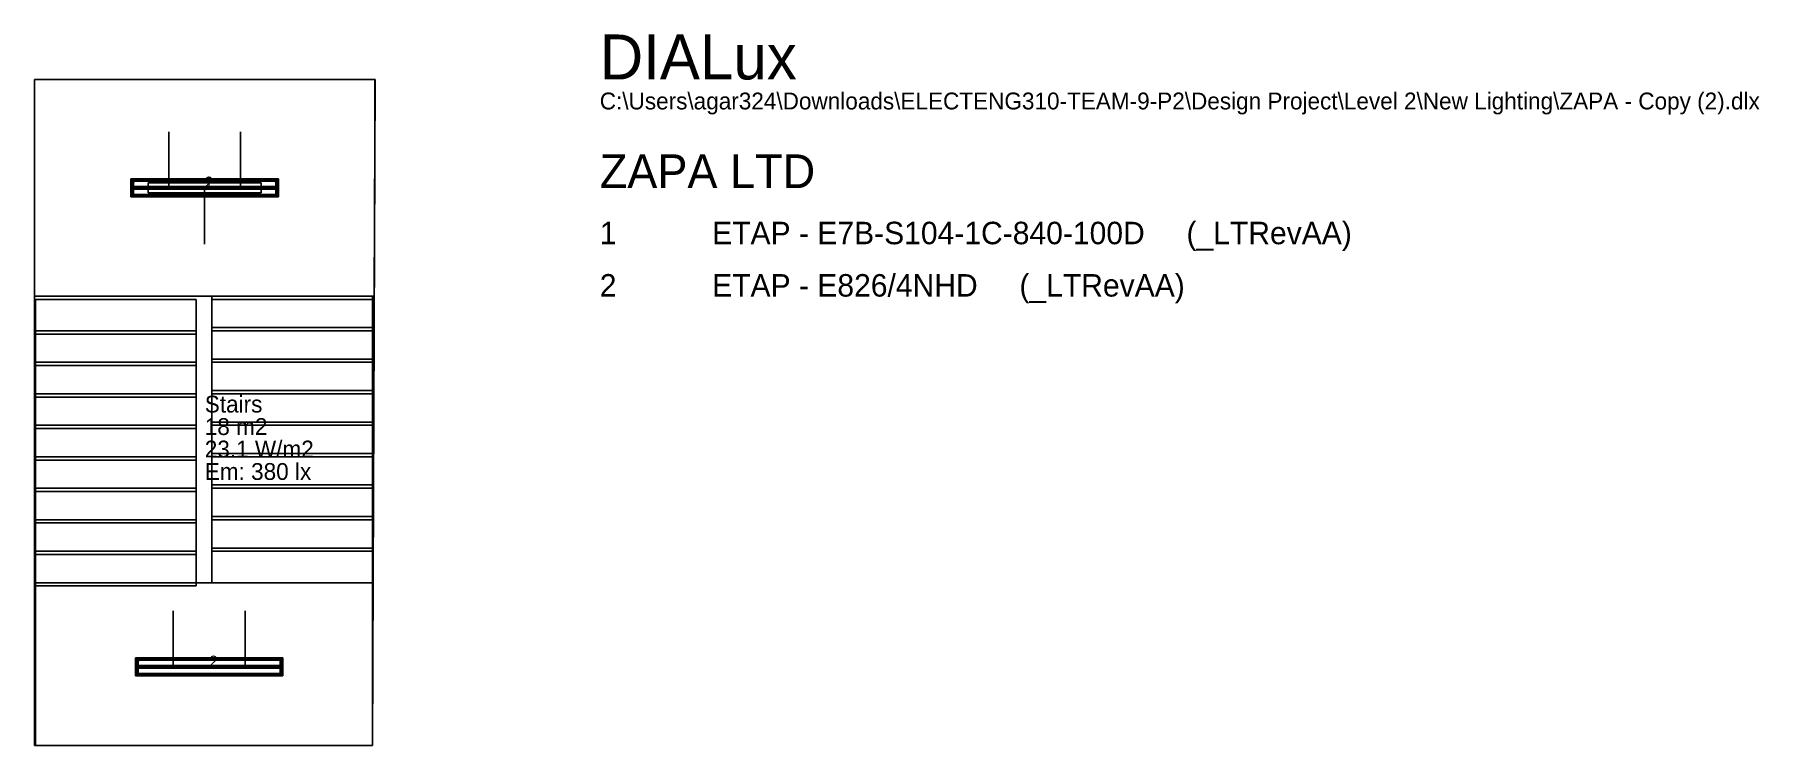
# Model space of a CAD drawing. Extents: x 20.4 to 35.8, y 9 to 15.3.
import ezdxf

# ---------------------------------------------------------------- set-up
doc = ezdxf.new("R2010")
doc.units = 0
doc.header["$MEASUREMENT"] = 0
for name, color, linetype in [('DLXDESCR', 7, 'Continuous'), ('DLXFURN', 5, 'Continuous'), ('DLXLUM', 7, 'Continuous'), ('DLXLUMEX', 7, 'Continuous'), ('DLXSCENE', 7, 'Continuous'), ('DLXSUM', 9, 'Continuous')]:
    doc.layers.add(name, color=color, linetype=linetype)

# ---------------------------------------------------------------- blocks, each defined once
blk = doc.blocks.new('*U0')
at = {"color": 1}
for p, q in [((-0.32, 0), (-0.32, 0.5)), ((0.32, 0), (0.32, 0.5))]:
    blk.add_line(p, q, dxfattribs=at)
for p, q in [((-0.638, 0.08), (-0.656, 0.079)), ((-0.656, 0.079), (-0.656, 0.08)), ((-0.656, 0.08), (-0.638, 0.08)), ((-0.638, 0.079), (-0.656, 0.08)), ((-0.656, 0.08), (-0.656, 0.079)), ((-0.638, 0.08), (-0.656, 0.08)), ((-0.656, 0.08), (-0.638, 0.079)), ((-0.656, 0.079), (-0.638, 0.08)), ((-0.656, 0.079), (-0.656, 0.08)), ((-0.656, 0.08), (-0.656, 0.079)), ((-0.638, 0.079), (-0.656, 0.078)), ((-0.656, 0.078), (-0.656, 0.079)), ((-0.656, 0.079), (-0.638, 0.079)), ((-0.656, 0.079), (-0.638, 0.079)), ((-0.638, 0.077), (-0.656, 0.079)), ((-0.656, 0.079), (-0.656, 0.077)), ((-0.638, 0.079), (-0.656, 0.079)), ((-0.656, 0.079), (-0.638, 0.077)), ((-0.638, 0.079), (-0.656, 0.079)), ((-0.656, 0.078), (-0.638, 0.079)), ((-0.656, 0.077), (-0.656, 0.079)), ((-0.656, 0.079), (-0.656, 0.078)), ((-0.638, 0.078), (-0.656, 0.077)), ((-0.656, 0.077), (-0.656, 0.078)), ((-0.656, 0.078), (-0.638, 0.078)), ((-0.638, 0.078), (-0.656, 0.078)), ((-0.656, 0.077), (-0.638, 0.078)), ((-0.656, 0.078), (-0.656, 0.077)), ((-0.638, 0.077), (-0.656, 0.076)), ((-0.656, 0.076), (-0.656, 0.077)), ((-0.656, 0.077), (-0.638, 0.077)), ((-0.656, 0.077), (-0.638, 0.077)), ((-0.638, 0.077), (-0.656, 0.077)), ((-0.656, 0.076), (-0.638, 0.077)), ((-0.638, 0.077), (-0.656, 0.077)), ((-0.656, 0.077), (-0.656, 0.011)), ((-0.656, 0.077), (-0.656, 0.076)), ((-0.656, 0.011), (-0.656, 0.077)), ((-0.638, 0.076), (-0.656, 0.075)), ((-0.656, 0.075), (-0.656, 0.076)), ((-0.656, 0.076), (-0.638, 0.076)), ((-0.638, 0.076), (-0.656, 0.076)), ((-0.656, 0.075), (-0.638, 0.076)), ((-0.656, 0.076), (-0.656, 0.075)), ((-0.638, 0.075), (-0.656, 0.073)), ((-0.656, 0.073), (-0.656, 0.075)), ((-0.656, 0.075), (-0.638, 0.075)), ((-0.638, 0.075), (-0.656, 0.075)), ((-0.656, 0.073), (-0.638, 0.075)), ((-0.656, 0.075), (-0.656, 0.073)), ((-0.638, 0.073), (-0.656, 0.072)), ((-0.656, 0.072), (-0.656, 0.073)), ((-0.656, 0.073), (-0.638, 0.073)), ((-0.638, 0.073), (-0.656, 0.073)), ((-0.656, 0.072), (-0.638, 0.073)), ((-0.656, 0.073), (-0.656, 0.07)), ((-0.656, 0.07), (-0.656, 0.073)), ((-0.656, 0.07), (-0.656, 0.073)), ((-0.656, 0.073), (-0.656, 0.013)), ((-0.656, 0.073), (-0.656, 0.072)), ((-0.656, 0.013), (-0.656, 0.073)), ((-0.656, 0.073), (-0.656, 0.07)), ((-0.638, 0.072), (-0.656, 0.07)), ((-0.656, 0.07), (-0.656, 0.072)), ((-0.656, 0.072), (-0.638, 0.072)), ((-0.638, 0.072), (-0.656, 0.072)), ((-0.656, 0.07), (-0.638, 0.072)), ((-0.656, 0.072), (-0.656, 0.07)), ((-0.638, 0.07), (-0.656, 0.068)), ((-0.656, 0.068), (-0.656, 0.07)), ((-0.656, 0.07), (-0.638, 0.07)), ((-0.638, 0.07), (-0.656, 0.07)), ((-0.656, 0.068), (-0.638, 0.07)), ((-0.656, 0.07), (-0.656, 0.07)), ((-0.656, 0.07), (-0.656, 0.07)), ((-0.656, 0.07), (-0.656, 0.068)), ((-0.656, 0.068), (-0.656, 0.07)), ((-0.655, 0.068), (-0.656, 0.07)), ((-0.656, 0.07), (-0.656, 0.068)), ((-0.656, 0.07), (-0.656, 0.068)), ((-0.656, 0.068), (-0.656, 0.07)), ((-0.656, 0.07), (-0.655, 0.068)), ((-0.656, 0.066), (-0.638, 0.068)), ((-0.638, 0.068), (-0.656, 0.066)), ((-0.656, 0.066), (-0.656, 0.068)), ((-0.656, 0.068), (-0.638, 0.068)), ((-0.638, 0.068), (-0.656, 0.068)), ((-0.655, 0.068), (-0.656, 0.068)), ((-0.656, 0.068), (-0.656, 0.065)), ((-0.656, 0.065), (-0.655, 0.068)), ((-0.655, 0.068), (-0.656, 0.065)), ((-0.656, 0.068), (-0.655, 0.068)), ((-0.656, 0.068), (-0.656, 0.066)), ((-0.656, 0.065), (-0.656, 0.068)), ((-0.656, -0.066), (-0.656, 0.066)), ((-0.656, 0.066), (-0.638, 0.066)), ((-0.638, 0.066), (-0.656, 0.066)), ((-0.656, 0.066), (-0.656, -0.066)), ((-0.653, 0.065), (-0.656, 0.065)), ((-0.656, 0.065), (-0.656, 0.062)), ((-0.656, 0.062), (-0.653, 0.065)), ((-0.656, 0.065), (-0.653, 0.065)), ((-0.653, 0.065), (-0.656, 0.062)), ((-0.656, 0.062), (-0.656, 0.065)), ((-0.652, 0.062), (-0.656, 0.06)), ((-0.652, 0.062), (-0.656, 0.062)), ((-0.656, 0.062), (-0.656, 0.06)), ((-0.656, 0.06), (-0.652, 0.062)), ((-0.652, 0.062), (-0.656, 0.06)), ((-0.656, 0.06), (-0.652, 0.062)), ((-0.656, 0.062), (-0.652, 0.062)), ((-0.656, 0.06), (-0.656, 0.062)), ((-0.656, 0.06), (-0.65, 0.059)), ((-0.65, 0.059), (-0.656, 0.06)), ((-0.656, 0.06), (-0.656, 0.058)), ((-0.656, 0.06), (-0.656, 0.058)), ((-0.656, 0.058), (-0.656, 0.06)), ((-0.656, -0.06), (-0.656, 0.06)), ((-0.656, 0.058), (-0.656, 0.06)), ((-0.656, 0.06), (-0.656, 0.058)), ((-0.656, 0.06), (-0.656, -0.06)), ((-0.656, 0.058), (-0.656, 0.06)), ((-0.656, 0.058), (-0.65, 0.059)), ((-0.65, 0.059), (-0.656, 0.058)), ((-0.656, 0.058), (-0.649, 0.057)), ((-0.656, 0.058), (-0.656, 0.056)), ((-0.649, 0.057), (-0.656, 0.058)), ((-0.656, 0.058), (-0.656, 0.056)), ((-0.656, 0.056), (-0.656, 0.058)), ((-0.656, 0.058), (-0.656, 0.058)), ((-0.656, 0.058), (-0.656, 0.058)), ((-0.656, 0.058), (-0.655, 0.056)), ((-0.656, 0.056), (-0.656, 0.058)), ((-0.656, 0.058), (-0.656, 0.056)), ((-0.656, 0.056), (-0.656, 0.058)), ((-0.655, 0.056), (-0.656, 0.058)), ((-0.656, 0.056), (-0.649, 0.057)), ((-0.649, 0.057), (-0.656, 0.056)), ((-0.656, 0.056), (-0.648, 0.055)), ((-0.648, 0.055), (-0.656, 0.056)), ((-0.656, 0.056), (-0.648, 0.054)), ((-0.648, 0.054), (-0.656, 0.056)), ((-0.656, 0.056), (-0.656, 0.055)), ((-0.655, 0.056), (-0.656, 0.055)), ((-0.656, 0.055), (-0.656, 0.056)), ((-0.656, 0.056), (-0.655, 0.056)), ((-0.655, 0.056), (-0.656, 0.056)), ((-0.656, 0.055), (-0.655, 0.056)), ((-0.656, 0.056), (-0.656, 0.055)), ((-0.656, 0.055), (-0.656, 0.056)), ((-0.656, 0.055), (-0.648, 0.054)), ((-0.648, 0.053), (-0.656, 0.055)), ((-0.656, 0.055), (-0.648, 0.053)), ((-0.648, 0.054), (-0.656, 0.055)), ((-0.656, 0.055), (-0.648, 0.053)), ((-0.648, 0.053), (-0.656, 0.055)), ((-0.656, 0.055), (-0.648, 0.052)), ((-0.648, 0.052), (-0.656, 0.055)), ((-0.656, 0.055), (-0.656, 0.054)), ((-0.656, 0.054), (-0.656, 0.055)), ((-0.656, 0.055), (-0.653, 0.054)), ((-0.653, 0.054), (-0.656, 0.055)), ((-0.656, 0.055), (-0.656, 0.054)), ((-0.656, 0.054), (-0.656, 0.055)), ((-0.656, 0.054), (-0.648, 0.052)), ((-0.649, 0.052), (-0.656, 0.054)), ((-0.656, 0.054), (-0.656, 0.053)), ((-0.656, 0.053), (-0.656, 0.054)), ((-0.656, 0.054), (-0.652, 0.053)), ((-0.653, 0.054), (-0.656, 0.054)), ((-0.652, 0.053), (-0.656, 0.054)), ((-0.656, 0.054), (-0.653, 0.054)), ((-0.648, 0.052), (-0.656, 0.054)), ((-0.656, 0.054), (-0.649, 0.052)), ((-0.656, 0.054), (-0.656, 0.053)), ((-0.656, 0.053), (-0.656, 0.054)), ((-0.656, 0.053), (-0.649, 0.052)), ((-0.65, 0.052), (-0.656, 0.053)), ((-0.656, 0.053), (-0.656, 0.053)), ((-0.656, 0.053), (-0.65, 0.052)), ((-0.652, 0.053), (-0.656, 0.053)), ((-0.65, 0.052), (-0.656, 0.053)), ((-0.656, 0.053), (-0.652, 0.053)), ((-0.649, 0.052), (-0.656, 0.053)), ((-0.656, 0.053), (-0.65, 0.052)), ((-0.656, 0.053), (-0.656, 0.053)), ((-0.656, 0.013), (-0.656, 0.012)), ((-0.656, 0.013), (-0.656, 0.013)), ((-0.656, 0.013), (-0.656, 0.013)), ((-0.655, 0.013), (-0.656, 0.013)), ((-0.654, 0.013), (-0.656, 0.012)), ((-0.656, 0.012), (-0.656, 0.013)), ((-0.656, 0.013), (-0.654, 0.013)), ((-0.655, 0.013), (-0.656, 0.013)), ((-0.656, 0.013), (-0.656, 0.013)), ((-0.656, 0.013), (-0.655, 0.013)), ((-0.656, 0.013), (-0.655, 0.013)), ((-0.655, 0.013), (-0.656, 0.013)), ((-0.656, 0.013), (-0.656, 0.013)), ((-0.654, 0.013), (-0.656, 0.013)), ((-0.656, 0.013), (-0.655, 0.013)), ((-0.656, 0.012), (-0.654, 0.013)), ((-0.656, 0.012), (-0.656, 0.01)), ((-0.653, 0.012), (-0.656, 0.01)), ((-0.656, 0.01), (-0.656, 0.012)), ((-0.656, 0.012), (-0.653, 0.012)), ((-0.653, 0.012), (-0.656, 0.012)), ((-0.656, 0.01), (-0.653, 0.012)), ((-0.656, 0.011), (-0.638, 0.011)), ((-0.638, 0.011), (-0.656, 0.011)), ((-0.656, 0.011), (-0.638, 0.009)), ((-0.638, 0.009), (-0.656, 0.011)), ((-0.656, 0.011), (-0.656, 0.009)), ((-0.656, 0.009), (-0.656, 0.011)), ((-0.656, 0.01), (-0.656, 0.008)), ((-0.651, 0.01), (-0.656, 0.008)), ((-0.656, 0.008), (-0.656, 0.01)), ((-0.656, 0.01), (-0.651, 0.01)), ((-0.651, 0.01), (-0.656, 0.01)), ((-0.656, 0.008), (-0.651, 0.01)), ((-0.656, 0.009), (-0.638, 0.009)), ((-0.638, 0.006), (-0.656, 0.009)), ((-0.656, 0.009), (-0.656, 0.006)), ((-0.638, 0.009), (-0.656, 0.009)), ((-0.656, 0.009), (-0.638, 0.006)), ((-0.656, 0.006), (-0.656, 0.009)), ((-0.656, 0.008), (-0.656, 0.005)), ((-0.656, 0.005), (-0.65, 0.008)), ((-0.65, 0.008), (-0.656, 0.005)), ((-0.656, 0.005), (-0.656, 0.008)), ((-0.656, 0.008), (-0.65, 0.008)), ((-0.65, 0.008), (-0.656, 0.008)), ((-0.656, 0.006), (-0.638, 0.006)), ((-0.638, 0.003), (-0.656, 0.006)), ((-0.656, 0.006), (-0.656, 0.003)), ((-0.638, 0.006), (-0.656, 0.006)), ((-0.656, 0.006), (-0.638, 0.003)), ((-0.656, 0.003), (-0.656, 0.006)), ((-0.656, 0.003), (-0.649, 0.006)), ((-0.656, 0.005), (-0.649, 0.006)), ((-0.649, 0.006), (-0.656, 0.003)), ((-0.649, 0.006), (-0.656, 0.005)), ((-0.656, 0.005), (-0.656, 0.003)), ((-0.648, 0.005), (-0.656, 0.003)), ((-0.656, 0.003), (-0.648, 0.005)), ((-0.656, 0.003), (-0.656, 0.005)), ((-0.656, 0.003), (-0.638, 0.003)), ((-0.638, 0), (-0.656, 0.003)), ((-0.656, 0.003), (-0.656, 0)), ((-0.638, 0.003), (-0.656, 0.003)), ((-0.656, 0.003), (-0.638, 0)), ((-0.656, 0.003), (-0.656, 0)), ((-0.656, 0), (-0.656, 0.003)), ((-0.656, 0), (-0.648, 0.003)), ((-0.648, 0.003), (-0.656, 0)), ((-0.656, 0), (-0.656, 0.003)), ((-0.656, 0.003), (-0.648, 0.003)), ((-0.648, 0.003), (-0.656, 0.003)), ((-0.656, 0), (-0.647, 0.002)), ((-0.647, 0.002), (-0.656, 0)), ((-0.656, 0), (-0.638, 0)), ((-0.638, -0.003), (-0.656, 0)), ((-0.656, 0), (-0.656, -0.003)), ((-0.638, 0), (-0.656, 0)), ((-0.656, 0), (-0.638, -0.003)), ((-0.656, 0), (-0.656, -0.003)), ((-0.656, -0.003), (-0.656, 0)), ((-0.656, -0.003), (-0.656, 0)), ((-0.656, 0), (-0.648, -0.003)), ((-0.648, -0.003), (-0.656, 0)), ((-0.656, 0), (-0.647, -0.002)), ((-0.647, -0.002), (-0.656, 0)), ((-0.656, 0), (-0.647, 0)), ((-0.647, 0), (-0.656, 0)), ((-0.653, 0.065), (-0.655, 0.068)), ((-0.655, 0.068), (-0.653, 0.065)), ((-0.655, 0.056), (-0.653, 0.054)), ((-0.653, 0.054), (-0.655, 0.056)), ((-0.654, 0.013), (-0.655, 0.013)), ((-0.655, 0.013), (-0.654, 0.013)), ((-0.653, 0.012), (-0.654, 0.013)), ((-0.654, 0.013), (-0.653, 0.012)), ((-0.652, 0.062), (-0.653, 0.065)), ((-0.653, 0.065), (-0.652, 0.062)), ((-0.653, 0.054), (-0.652, 0.053)), ((-0.652, 0.053), (-0.653, 0.054)), ((-0.651, 0.01), (-0.653, 0.012)), ((-0.653, 0.012), (-0.651, 0.01)), ((-0.646, 0.047), (-0.652, 0.062)), ((-0.652, 0.062), (-0.65, 0.059)), ((-0.65, 0.059), (-0.652, 0.062)), ((-0.652, 0.062), (-0.652, 0.062)), ((-0.652, 0.062), (-0.652, 0.062)), ((-0.652, 0.062), (-0.646, 0.047)), ((-0.652, 0.053), (-0.646, 0.041)), ((-0.65, 0.052), (-0.652, 0.053)), ((-0.652, 0.053), (-0.65, 0.052)), ((-0.646, 0.041), (-0.652, 0.053)), ((-0.651, 0.01), (-0.646, 0.008)), ((-0.65, 0.008), (-0.651, 0.01)), ((-0.646, 0.008), (-0.651, 0.01)), ((-0.651, 0.01), (-0.65, 0.008)), ((-0.646, 0.048), (-0.65, 0.059)), ((-0.65, 0.059), (-0.649, 0.057)), ((-0.646, 0.047), (-0.65, 0.059)), ((-0.65, 0.059), (-0.646, 0.048)), ((-0.65, 0.059), (-0.646, 0.047)), ((-0.649, 0.057), (-0.65, 0.059)), ((-0.646, 0.041), (-0.65, 0.052)), ((-0.65, 0.052), (-0.646, 0.041)), ((-0.646, 0.044), (-0.65, 0.052)), ((-0.649, 0.052), (-0.65, 0.052)), ((-0.65, 0.052), (-0.646, 0.044)), ((-0.65, 0.052), (-0.649, 0.052)), ((-0.646, 0.008), (-0.65, 0.008)), ((-0.65, 0.008), (-0.646, 0.008)), ((-0.646, 0.006), (-0.65, 0.008)), ((-0.649, 0.006), (-0.65, 0.008)), ((-0.65, 0.008), (-0.646, 0.006)), ((-0.65, 0.008), (-0.649, 0.006)), ((-0.646, 0.049), (-0.649, 0.057)), ((-0.649, 0.057), (-0.648, 0.055)), ((-0.649, 0.057), (-0.646, 0.049)), ((-0.646, 0.049), (-0.649, 0.057)), ((-0.646, 0.048), (-0.649, 0.057)), ((-0.649, 0.057), (-0.646, 0.049)), ((-0.649, 0.057), (-0.646, 0.048)), ((-0.648, 0.055), (-0.649, 0.057)), ((-0.649, 0.052), (-0.646, 0.044)), ((-0.646, 0.046), (-0.649, 0.052)), ((-0.648, 0.052), (-0.649, 0.052)), ((-0.649, 0.052), (-0.646, 0.046)), ((-0.646, 0.044), (-0.649, 0.052)), ((-0.649, 0.052), (-0.648, 0.052)), ((-0.649, 0.006), (-0.646, 0.006)), ((-0.646, 0.004), (-0.649, 0.006)), ((-0.648, 0.005), (-0.649, 0.006)), ((-0.649, 0.006), (-0.646, 0.004)), ((-0.646, 0.006), (-0.649, 0.006)), ((-0.649, 0.006), (-0.648, 0.005)), ((-0.646, 0.049), (-0.648, 0.055)), ((-0.648, 0.055), (-0.648, 0.054)), ((-0.646, 0.049), (-0.648, 0.055)), ((-0.648, 0.055), (-0.646, 0.049)), ((-0.648, 0.055), (-0.646, 0.049)), ((-0.648, 0.054), (-0.648, 0.055)), ((-0.648, 0.054), (-0.646, 0.049)), ((-0.646, 0.049), (-0.648, 0.054)), ((-0.646, 0.049), (-0.648, 0.054)), ((-0.648, 0.054), (-0.646, 0.049)), ((-0.648, 0.054), (-0.646, 0.049)), ((-0.648, 0.054), (-0.648, 0.053)), ((-0.646, 0.049), (-0.648, 0.054)), ((-0.648, 0.053), (-0.648, 0.054)), ((-0.646, 0.047), (-0.648, 0.053)), ((-0.648, 0.053), (-0.648, 0.052)), ((-0.646, 0.048), (-0.648, 0.053)), ((-0.648, 0.053), (-0.646, 0.047)), ((-0.648, 0.053), (-0.646, 0.048)), ((-0.646, 0.048), (-0.648, 0.053)), ((-0.648, 0.053), (-0.648, 0.053)), ((-0.648, 0.053), (-0.646, 0.048)), ((-0.646, 0.049), (-0.648, 0.053)), ((-0.648, 0.053), (-0.646, 0.049)), ((-0.648, 0.053), (-0.648, 0.053)), ((-0.648, 0.052), (-0.648, 0.053)), ((-0.648, 0.052), (-0.646, 0.046)), ((-0.646, 0.047), (-0.648, 0.052)), ((-0.646, 0.047), (-0.648, 0.052)), ((-0.648, 0.052), (-0.646, 0.047)), ((-0.648, 0.052), (-0.646, 0.047)), ((-0.646, 0.046), (-0.648, 0.052)), ((-0.648, 0.005), (-0.646, 0.004)), ((-0.646, 0.003), (-0.648, 0.005)), ((-0.648, 0.003), (-0.648, 0.005)), ((-0.648, 0.005), (-0.646, 0.003)), ((-0.646, 0.004), (-0.648, 0.005)), ((-0.648, 0.005), (-0.648, 0.003)), ((-0.648, 0.003), (-0.646, 0.003)), ((-0.646, 0.002), (-0.648, 0.003)), ((-0.647, 0.002), (-0.648, 0.003)), ((-0.648, 0.003), (-0.646, 0.002)), ((-0.646, 0.003), (-0.648, 0.003)), ((-0.648, 0.003), (-0.647, 0.002)), ((-0.647, 0.002), (-0.646, 0.002)), ((-0.646, 0.001), (-0.647, 0.002)), ((-0.647, 0), (-0.647, 0.002)), ((-0.647, 0.002), (-0.646, 0.001)), ((-0.646, 0.002), (-0.647, 0.002)), ((-0.647, 0.002), (-0.647, 0)), ((-0.647, 0), (-0.646, 0.001)), ((-0.646, 0.001), (-0.647, 0)), ((-0.646, 0), (-0.647, 0)), ((-0.646, -0.001), (-0.647, 0)), ((-0.647, 0), (-0.646, 0)), ((-0.647, -0.002), (-0.647, 0)), ((-0.647, 0), (-0.646, -0.001)), ((-0.647, 0), (-0.647, -0.002)), ((-0.646, 0.048), (-0.646, 0.049)), ((-0.646, 0.049), (-0.646, 0.049)), ((-0.646, 0.049), (-0.646, 0.049)), ((-0.646, 0.049), (-0.646, 0.049)), ((-0.646, 0.049), (-0.646, 0.049)), ((-0.646, 0.049), (-0.646, 0.048)), ((-0.646, 0.048), (-0.646, 0.049)), ((-0.646, 0.049), (-0.646, 0.049)), ((-0.646, 0.049), (-0.646, 0.049)), ((-0.646, 0.049), (-0.646, 0.049)), ((-0.646, 0.049), (-0.646, 0.049)), ((-0.646, 0.049), (-0.646, 0.048)), ((-0.646, 0.047), (-0.646, 0.048)), ((-0.646, 0.048), (-0.646, 0.047)), ((-0.646, 0.047), (-0.646, 0.048)), ((-0.646, 0.048), (-0.646, 0.047)), ((-0.646, 0.046), (-0.646, 0.047)), ((-0.646, 0.047), (-0.646, 0.047)), ((-0.646, 0.047), (-0.646, 0.008)), ((-0.646, 0.008), (-0.646, 0.047)), ((-0.646, 0.047), (-0.646, 0.047)), ((-0.646, 0.047), (-0.646, 0.046)), ((-0.646, 0.044), (-0.646, 0.046)), ((-0.646, 0.046), (-0.646, 0.044)), ((-0.646, 0.041), (-0.646, 0.044)), ((-0.646, 0.044), (-0.646, 0.041)), ((-0.646, 0.041), (-0.646, -0.041)), ((-0.646, -0.041), (-0.646, 0.041)), ((-0.646, 0.008), (-0.646, 0.006)), ((-0.646, 0.006), (-0.646, 0.008)), ((-0.646, 0.006), (-0.646, 0.004)), ((-0.646, 0.004), (-0.646, 0.006)), ((-0.646, 0.004), (-0.646, 0.003)), ((-0.646, 0.003), (-0.646, 0.004)), ((-0.646, 0.003), (-0.646, 0.002)), ((-0.646, 0.002), (-0.646, 0.003)), ((-0.646, 0.002), (-0.646, 0.001)), ((-0.646, 0.001), (-0.646, 0.002)), ((-0.646, 0.001), (-0.646, 0)), ((-0.646, 0), (-0.646, 0.001)), ((-0.638, 0.08), (-0.634, 0.079)), ((-0.634, 0.08), (-0.638, 0.08)), ((-0.638, 0.079), (-0.634, 0.08)), ((-0.638, 0.079), (-0.638, 0.08)), ((-0.638, 0.08), (-0.634, 0.08)), ((-0.634, 0.08), (-0.638, 0.079)), ((-0.638, 0.08), (-0.638, 0.079)), ((-0.634, 0.079), (-0.638, 0.08)), ((-0.638, 0.079), (-0.638, 0.08)), ((-0.638, 0.08), (-0.638, 0.079)), ((-0.634, 0.077), (-0.638, 0.079)), ((-0.638, 0.079), (-0.638, 0.077)), ((-0.638, 0.079), (-0.634, 0.077)), ((-0.634, 0.079), (-0.638, 0.079)), ((-0.634, 0.079), (-0.638, 0.079)), ((-0.638, 0.078), (-0.634, 0.079)), ((-0.638, 0.078), (-0.638, 0.079)), ((-0.638, 0.079), (-0.634, 0.079)), ((-0.634, 0.079), (-0.638, 0.078)), ((-0.638, 0.079), (-0.634, 0.079)), ((-0.638, 0.077), (-0.638, 0.079)), ((-0.638, 0.079), (-0.638, 0.078)), ((-0.634, 0.078), (-0.638, 0.078)), ((-0.638, 0.077), (-0.634, 0.078)), ((-0.638, 0.077), (-0.638, 0.078)), ((-0.638, 0.078), (-0.634, 0.078)), ((-0.634, 0.078), (-0.638, 0.077)), ((-0.638, 0.078), (-0.638, 0.077)), ((-0.634, 0.077), (-0.638, 0.077)), ((-0.638, 0.077), (-0.638, 0.011)), ((-0.638, 0.077), (-0.634, 0.077)), ((-0.634, 0.077), (-0.638, 0.077)), ((-0.638, 0.076), (-0.634, 0.077)), ((-0.638, 0.076), (-0.638, 0.077)), ((-0.638, 0.077), (-0.634, 0.077)), ((-0.634, 0.077), (-0.638, 0.076)), ((-0.638, 0.077), (-0.638, 0.076)), ((-0.638, 0.011), (-0.638, 0.077)), ((-0.634, 0.076), (-0.638, 0.076)), ((-0.638, 0.075), (-0.634, 0.076)), ((-0.638, 0.075), (-0.638, 0.076)), ((-0.638, 0.076), (-0.634, 0.076)), ((-0.634, 0.076), (-0.638, 0.075)), ((-0.638, 0.076), (-0.638, 0.075)), ((-0.634, 0.075), (-0.638, 0.075)), ((-0.638, 0.073), (-0.634, 0.075)), ((-0.638, 0.073), (-0.638, 0.075)), ((-0.638, 0.075), (-0.634, 0.075)), ((-0.634, 0.075), (-0.638, 0.073)), ((-0.638, 0.075), (-0.638, 0.073)), ((-0.634, 0.073), (-0.638, 0.073)), ((-0.638, 0.072), (-0.634, 0.073)), ((-0.638, 0.072), (-0.638, 0.073)), ((-0.638, 0.073), (-0.634, 0.073)), ((-0.634, 0.073), (-0.638, 0.072)), ((-0.638, 0.073), (-0.638, 0.072)), ((-0.634, 0.072), (-0.638, 0.072)), ((-0.638, 0.07), (-0.634, 0.072)), ((-0.638, 0.07), (-0.638, 0.072)), ((-0.638, 0.072), (-0.634, 0.072)), ((-0.634, 0.072), (-0.638, 0.07)), ((-0.638, 0.072), (-0.638, 0.07)), ((-0.634, 0.07), (-0.638, 0.07)), ((-0.638, 0.068), (-0.634, 0.07)), ((-0.638, 0.068), (-0.638, 0.07)), ((-0.638, 0.07), (-0.634, 0.07)), ((-0.634, 0.07), (-0.638, 0.068)), ((-0.638, 0.07), (-0.638, 0.068)), ((-0.634, 0.068), (-0.638, 0.068)), ((-0.638, 0.066), (-0.634, 0.068)), ((-0.638, 0.066), (-0.638, 0.068)), ((-0.638, 0.068), (-0.634, 0.068)), ((-0.634, 0.068), (-0.638, 0.066)), ((-0.638, 0.068), (-0.638, 0.066)), ((-0.634, 0.066), (-0.638, 0.066)), ((-0.638, -0.066), (-0.638, 0.066)), ((-0.638, 0.066), (-0.634, 0.066)), ((-0.638, 0.066), (-0.638, -0.066)), ((-0.638, 0.011), (-0.634, 0.011)), ((-0.638, 0.011), (-0.634, 0.009)), ((-0.634, 0.011), (-0.638, 0.011)), ((-0.638, 0.011), (-0.638, 0.009)), ((-0.634, 0.009), (-0.638, 0.011)), ((-0.638, 0.009), (-0.638, 0.011)), ((-0.638, 0.009), (-0.634, 0.006)), ((-0.634, 0.009), (-0.638, 0.009)), ((-0.638, 0.009), (-0.634, 0.009)), ((-0.638, 0.009), (-0.638, 0.006)), ((-0.634, 0.006), (-0.638, 0.009)), ((-0.638, 0.006), (-0.638, 0.009)), ((-0.638, 0.006), (-0.634, 0.003)), ((-0.634, 0.006), (-0.638, 0.006)), ((-0.638, 0.006), (-0.634, 0.006)), ((-0.638, 0.006), (-0.638, 0.003)), ((-0.634, 0.003), (-0.638, 0.006)), ((-0.638, 0.003), (-0.638, 0.006)), ((-0.638, 0.003), (-0.634, 0)), ((-0.634, 0.003), (-0.638, 0.003)), ((-0.638, 0.003), (-0.634, 0.003)), ((-0.638, 0.003), (-0.638, 0)), ((-0.634, 0), (-0.638, 0.003)), ((-0.638, 0), (-0.638, 0.003)), ((-0.638, 0), (-0.634, -0.003)), ((-0.634, 0), (-0.638, 0)), ((-0.638, 0), (-0.634, 0)), ((-0.638, 0), (-0.638, -0.003)), ((-0.634, -0.003), (-0.638, 0)), ((-0.638, -0.003), (-0.638, 0)), ((-0.634, 0.079), (-0.634, 0.08)), ((-0.634, 0.08), (-0.634, 0.079)), ((-0.634, 0.08), (-0.634, 0.079)), ((-0.634, 0.079), (-0.634, 0.08)), ((-0.634, 0.08), (0.634, 0.079)), ((0.634, 0.08), (-0.634, 0.08)), ((-0.634, 0.079), (0.634, 0.08)), ((-0.634, 0.079), (-0.634, 0.08)), ((-0.634, 0.08), (0.634, 0.08)), ((0.634, 0.08), (-0.634, 0.079)), ((-0.634, 0.08), (-0.634, 0.079)), ((0.634, 0.079), (-0.634, 0.08)), ((-0.634, 0.077), (-0.634, 0.079)), ((-0.634, 0.079), (-0.634, 0.078)), ((-0.634, 0.079), (-0.634, 0.077)), ((-0.634, 0.078), (-0.634, 0.079)), ((0.634, 0.077), (-0.634, 0.079)), ((-0.634, 0.079), (-0.634, 0.077)), ((-0.634, 0.079), (0.634, 0.077)), ((0.634, 0.079), (-0.634, 0.079)), ((0.634, 0.079), (-0.634, 0.079)), ((-0.634, 0.078), (0.634, 0.079)), ((-0.634, 0.078), (-0.634, 0.079)), ((-0.634, 0.079), (0.634, 0.079)), ((0.634, 0.079), (-0.634, 0.078)), ((-0.634, 0.079), (0.634, 0.079)), ((-0.634, 0.078), (-0.634, 0.077)), ((-0.634, 0.077), (-0.634, 0.078)), ((0.634, 0.078), (-0.634, 0.078)), ((-0.634, 0.077), (0.634, 0.078)), ((-0.634, 0.077), (-0.634, 0.078)), ((-0.634, 0.078), (0.634, 0.078)), ((0.634, 0.078), (-0.634, 0.077)), ((-0.634, 0.011), (-0.634, 0.077)), ((-0.634, 0.077), (-0.634, 0.076)), ((-0.634, 0.077), (-0.634, 0.011)), ((-0.634, 0.076), (-0.634, 0.077)), ((0.634, 0.077), (-0.634, 0.077)), ((-0.634, 0.077), (-0.634, 0.011)), ((-0.634, 0.077), (0.634, 0.077)), ((0.634, 0.077), (-0.634, 0.077)), ((-0.634, 0.076), (0.634, 0.077)), ((-0.634, 0.076), (-0.634, 0.077)), ((-0.634, 0.077), (0.634, 0.077)), ((0.634, 0.077), (-0.634, 0.076)), ((-0.634, 0.076), (-0.634, 0.075)), ((-0.634, 0.075), (-0.634, 0.076)), ((0.634, 0.076), (-0.634, 0.076)), ((0.634, 0.075), (-0.634, 0.076)), ((-0.634, 0.076), (0.634, 0.076)), ((-0.634, 0.075), (-0.634, 0.076)), ((-0.634, 0.076), (0.634, 0.075)), ((-0.634, 0.075), (-0.634, 0.073)), ((-0.634, 0.073), (-0.634, 0.075)), ((0.634, 0.075), (-0.634, 0.075)), ((0.634, 0.073), (-0.634, 0.075)), ((-0.634, 0.075), (0.634, 0.075)), ((-0.634, 0.075), (0.634, 0.073)), ((-0.634, 0.073), (-0.634, 0.075)), ((-0.634, 0.073), (-0.634, 0.072)), ((-0.634, 0.072), (-0.634, 0.073)), ((0.634, 0.073), (-0.634, 0.073)), ((-0.634, 0.073), (0.634, 0.073)), ((0.634, 0.073), (-0.634, 0.072)), ((-0.634, 0.072), (-0.634, 0.073)), ((-0.634, 0.072), (0.634, 0.073)), ((-0.634, 0.072), (-0.634, 0.07)), ((-0.634, 0.07), (-0.634, 0.072)), ((0.634, 0.072), (-0.634, 0.072)), ((-0.634, 0.07), (0.634, 0.072)), ((-0.634, 0.07), (-0.634, 0.072)), ((-0.634, 0.072), (0.634, 0.072)), ((0.634, 0.072), (-0.634, 0.07)), ((-0.634, 0.07), (-0.634, 0.068)), ((-0.634, 0.068), (-0.634, 0.07)), ((0.634, 0.07), (-0.634, 0.07)), ((-0.634, 0.068), (0.634, 0.07)), ((-0.634, 0.068), (-0.634, 0.07)), ((-0.634, 0.07), (0.634, 0.07)), ((0.634, 0.07), (-0.634, 0.068)), ((-0.634, 0.068), (-0.634, 0.066)), ((-0.634, 0.066), (-0.634, 0.068)), ((0.634, 0.068), (-0.634, 0.068)), ((-0.634, 0.066), (0.634, 0.068)), ((-0.634, 0.066), (-0.634, 0.068)), ((-0.634, 0.068), (0.634, 0.068)), ((0.634, 0.068), (-0.634, 0.066)), ((-0.634, 0.066), (-0.634, -0.066)), ((-0.634, -0.066), (-0.634, 0.066)), ((0.634, 0.066), (-0.634, 0.066)), ((-0.634, -0.066), (-0.634, 0.066)), ((-0.634, 0.066), (0.634, 0.066)), ((-0.634, 0.011), (-0.634, 0.009)), ((-0.634, 0.009), (-0.634, 0.011)), ((0.634, 0.011), (-0.634, 0.011)), ((-0.634, 0.011), (0.634, 0.009)), ((0.634, 0.009), (-0.634, 0.011)), ((-0.634, 0.011), (-0.634, 0.009)), ((-0.634, 0.011), (0.634, 0.011)), ((-0.634, 0.009), (-0.634, 0.006)), ((-0.634, 0.006), (-0.634, 0.009)), ((-0.634, 0.009), (0.634, 0.009)), ((0.634, 0.007), (-0.634, 0.009)), ((-0.634, 0.009), (-0.634, 0.007)), ((0.634, 0.009), (-0.634, 0.009)), ((-0.634, 0.009), (0.634, 0.007)), ((-0.634, 0.007), (0.634, 0.007)), ((0.634, 0.004), (-0.634, 0.007)), ((-0.634, 0.007), (-0.634, 0.004)), ((0.634, 0.007), (-0.634, 0.007)), ((-0.634, 0.007), (0.634, 0.004)), ((-0.634, 0.006), (-0.634, 0.003)), ((-0.634, 0.003), (-0.634, 0.006)), ((-0.634, 0.004), (0.634, 0.004)), ((0.634, 0.002), (-0.634, 0.004)), ((-0.634, 0.004), (-0.634, 0.002)), ((0.634, 0.004), (-0.634, 0.004)), ((-0.634, 0.004), (0.634, 0.002)), ((-0.634, 0.003), (-0.634, 0)), ((-0.634, 0), (-0.634, 0.003)), ((-0.612, 0.001), (-0.634, 0.002)), ((-0.634, 0.002), (-0.634, -0.002)), ((0.634, 0.002), (-0.634, 0.002)), ((-0.634, 0.002), (-0.634, 0.002)), ((-0.634, 0.002), (-0.612, 0.001)), ((-0.634, 0.002), (0.634, 0.002)), ((-0.634, 0), (-0.634, -0.003)), ((-0.634, -0.003), (-0.634, 0)), ((-0.632, 0.049), (-0.631, 0.052)), ((-0.631, 0.052), (-0.632, 0.049)), ((-0.632, 0.047), (-0.632, 0.049)), ((-0.632, 0.049), (-0.632, 0.047)), ((-0.632, -0.047), (-0.632, 0.047)), ((-0.632, 0.047), (-0.632, -0.047)), ((-0.631, 0.052), (-0.63, 0.054)), ((-0.63, 0.054), (-0.631, 0.052)), ((-0.63, 0.054), (-0.628, 0.056)), ((-0.628, 0.056), (-0.63, 0.054)), ((-0.628, 0.056), (-0.626, 0.058)), ((-0.626, 0.058), (-0.628, 0.056)), ((-0.626, 0.058), (-0.623, 0.059)), ((-0.623, 0.059), (-0.626, 0.058)), ((-0.623, 0.059), (-0.621, 0.06)), ((-0.621, 0.06), (-0.623, 0.059)), ((-0.621, 0.06), (-0.618, 0.06)), ((-0.618, 0.06), (-0.621, 0.06)), ((-0.618, 0.06), (0.618, 0.06)), ((0.618, 0.06), (-0.618, 0.06)), ((-0.612, -0.001), (-0.612, 0.001)), ((-0.612, 0.001), (0.612, 0.001)), ((0.634, 0.002), (0.612, 0.001)), ((0.612, 0.001), (0.634, 0.002)), ((0.612, 0.001), (0.612, -0.001)), ((0.618, 0.06), (0.621, 0.06)), ((0.621, 0.06), (0.618, 0.06)), ((0.621, 0.06), (0.623, 0.059)), ((0.623, 0.059), (0.621, 0.06)), ((0.623, 0.059), (0.626, 0.058)), ((0.626, 0.058), (0.623, 0.059)), ((0.626, 0.058), (0.628, 0.056)), ((0.628, 0.056), (0.626, 0.058)), ((0.628, 0.056), (0.63, 0.054)), ((0.63, 0.054), (0.628, 0.056)), ((0.63, 0.054), (0.631, 0.052)), ((0.631, 0.052), (0.63, 0.054)), ((0.631, 0.052), (0.632, 0.049)), ((0.632, 0.049), (0.631, 0.052)), ((0.632, 0.049), (0.632, 0.047)), ((0.632, 0.047), (0.632, 0.049)), ((0.632, 0.047), (0.632, -0.047)), ((0.632, -0.047), (0.632, 0.047)), ((0.638, 0.08), (0.634, 0.079)), ((0.634, 0.079), (0.634, 0.08)), ((0.634, 0.08), (0.638, 0.08)), ((0.638, 0.079), (0.634, 0.08)), ((0.634, 0.08), (0.634, 0.079)), ((0.638, 0.08), (0.634, 0.08)), ((0.634, 0.08), (0.638, 0.079)), ((0.634, 0.079), (0.638, 0.08)), ((0.634, 0.079), (0.634, 0.08)), ((0.634, 0.08), (0.634, 0.079)), ((0.634, 0.079), (0.634, 0.08)), ((0.634, 0.08), (0.634, 0.079)), ((0.638, 0.079), (0.634, 0.078)), ((0.634, 0.078), (0.634, 0.079)), ((0.634, 0.079), (0.638, 0.079)), ((0.634, 0.079), (0.638, 0.079)), ((0.638, 0.077), (0.634, 0.079)), ((0.634, 0.079), (0.634, 0.077)), ((0.638, 0.079), (0.634, 0.079)), ((0.634, 0.079), (0.638, 0.077)), ((0.638, 0.079), (0.634, 0.079)), ((0.634, 0.078), (0.638, 0.079)), ((0.634, 0.077), (0.634, 0.079)), ((0.634, 0.079), (0.634, 0.078)), ((0.634, 0.077), (0.634, 0.079)), ((0.634, 0.079), (0.634, 0.078)), ((0.638, 0.078), (0.634, 0.077)), ((0.634, 0.077), (0.634, 0.078)), ((0.634, 0.078), (0.638, 0.078)), ((0.638, 0.078), (0.634, 0.078)), ((0.634, 0.077), (0.638, 0.078)), ((0.634, 0.078), (0.634, 0.077)), ((0.634, 0.078), (0.634, 0.077)), ((0.638, 0.077), (0.634, 0.076)), ((0.634, 0.076), (0.634, 0.077)), ((0.634, 0.077), (0.638, 0.077)), ((0.634, 0.077), (0.638, 0.077)), ((0.638, 0.077), (0.634, 0.077)), ((0.634, 0.076), (0.638, 0.077)), ((0.634, 0.077), (0.634, 0.011)), ((0.638, 0.077), (0.634, 0.077)), ((0.634, 0.011), (0.634, 0.077)), ((0.634, 0.077), (0.634, 0.076)), ((0.634, 0.011), (0.634, 0.077)), ((0.634, 0.077), (0.634, 0.076)), ((0.638, 0.076), (0.634, 0.075)), ((0.634, 0.075), (0.634, 0.076)), ((0.634, 0.076), (0.638, 0.076)), ((0.638, 0.076), (0.634, 0.076)), ((0.634, 0.075), (0.638, 0.076)), ((0.634, 0.076), (0.634, 0.075)), ((0.634, 0.076), (0.634, 0.075)), ((0.638, 0.075), (0.634, 0.073)), ((0.634, 0.073), (0.634, 0.075)), ((0.634, 0.075), (0.638, 0.075)), ((0.638, 0.075), (0.634, 0.075)), ((0.634, 0.073), (0.638, 0.075)), ((0.634, 0.075), (0.634, 0.073)), ((0.634, 0.075), (0.634, 0.073)), ((0.638, 0.073), (0.634, 0.072)), ((0.634, 0.072), (0.634, 0.073)), ((0.634, 0.073), (0.638, 0.073)), ((0.638, 0.073), (0.634, 0.073)), ((0.634, 0.072), (0.638, 0.073)), ((0.634, 0.073), (0.634, 0.072)), ((0.634, 0.073), (0.634, 0.072)), ((0.638, 0.072), (0.634, 0.07)), ((0.634, 0.07), (0.634, 0.072)), ((0.634, 0.072), (0.638, 0.072)), ((0.638, 0.072), (0.634, 0.072)), ((0.634, 0.07), (0.638, 0.072)), ((0.634, 0.072), (0.634, 0.07)), ((0.634, 0.072), (0.634, 0.07)), ((0.638, 0.07), (0.634, 0.068)), ((0.634, 0.068), (0.634, 0.07)), ((0.634, 0.07), (0.638, 0.07)), ((0.638, 0.07), (0.634, 0.07)), ((0.634, 0.068), (0.638, 0.07)), ((0.634, 0.07), (0.634, 0.068)), ((0.634, 0.07), (0.634, 0.068)), ((0.634, 0.066), (0.638, 0.068)), ((0.638, 0.068), (0.634, 0.066)), ((0.634, 0.066), (0.634, 0.068)), ((0.634, 0.068), (0.638, 0.068)), ((0.638, 0.068), (0.634, 0.068)), ((0.634, 0.068), (0.634, 0.066)), ((0.634, 0.068), (0.634, 0.066)), ((0.634, 0.066), (0.638, 0.066)), ((0.634, -0.066), (0.634, 0.066)), ((0.638, 0.066), (0.634, 0.066)), ((0.634, 0.066), (0.634, -0.066)), ((0.634, 0.066), (0.634, -0.066)), ((0.634, 0.011), (0.638, 0.011)), ((0.634, 0.009), (0.634, 0.011)), ((0.638, 0.011), (0.634, 0.011)), ((0.634, 0.011), (0.638, 0.009)), ((0.638, 0.009), (0.634, 0.011)), ((0.634, 0.011), (0.634, 0.009)), ((0.634, 0.009), (0.634, 0.011)), ((0.634, 0.006), (0.634, 0.009)), ((0.634, 0.009), (0.638, 0.009)), ((0.638, 0.006), (0.634, 0.009)), ((0.634, 0.009), (0.634, 0.006)), ((0.638, 0.009), (0.634, 0.009)), ((0.634, 0.009), (0.638, 0.006)), ((0.634, 0.007), (0.634, 0.009)), ((0.634, 0.004), (0.634, 0.007)), ((0.634, 0.003), (0.634, 0.006)), ((0.634, 0.006), (0.638, 0.006)), ((0.638, 0.003), (0.634, 0.006)), ((0.634, 0.006), (0.634, 0.003)), ((0.638, 0.006), (0.634, 0.006)), ((0.634, 0.006), (0.638, 0.003)), ((0.634, 0.002), (0.634, 0.004)), ((0.634, 0), (0.634, 0.003)), ((0.634, 0.003), (0.638, 0.003)), ((0.638, 0), (0.634, 0.003)), ((0.634, 0.003), (0.634, 0)), ((0.638, 0.003), (0.634, 0.003)), ((0.634, 0.003), (0.638, 0)), ((0.634, -0.002), (0.634, 0.002)), ((0.634, 0.002), (0.634, 0.002)), ((0.634, -0.003), (0.634, 0)), ((0.634, 0), (0.638, 0)), ((0.638, -0.003), (0.634, 0)), ((0.634, 0), (0.634, -0.003)), ((0.638, 0), (0.634, 0)), ((0.634, 0), (0.638, -0.003)), ((0.638, 0.079), (0.638, 0.08)), ((0.638, 0.08), (0.638, 0.079)), ((0.638, 0.08), (0.656, 0.079)), ((0.656, 0.08), (0.638, 0.08)), ((0.638, 0.079), (0.656, 0.08)), ((0.638, 0.079), (0.638, 0.08)), ((0.638, 0.08), (0.656, 0.08)), ((0.656, 0.08), (0.638, 0.079)), ((0.638, 0.08), (0.638, 0.079)), ((0.656, 0.079), (0.638, 0.08)), ((0.638, 0.077), (0.638, 0.079)), ((0.638, 0.079), (0.638, 0.078)), ((0.656, 0.077), (0.638, 0.079)), ((0.638, 0.079), (0.638, 0.077)), ((0.638, 0.079), (0.656, 0.077)), ((0.656, 0.079), (0.638, 0.079)), ((0.656, 0.079), (0.638, 0.079)), ((0.638, 0.078), (0.656, 0.079)), ((0.638, 0.078), (0.638, 0.079)), ((0.638, 0.079), (0.656, 0.079)), ((0.656, 0.079), (0.638, 0.078)), ((0.638, 0.079), (0.656, 0.079)), ((0.638, 0.078), (0.638, 0.077)), ((0.656, 0.078), (0.638, 0.078)), ((0.656, 0.077), (0.638, 0.078)), ((0.638, 0.078), (0.656, 0.078)), ((0.638, 0.077), (0.638, 0.078)), ((0.638, 0.078), (0.656, 0.077)), ((0.638, 0.077), (0.638, 0.076)), ((0.638, 0.011), (0.638, 0.077)), ((0.656, 0.077), (0.638, 0.077)), ((0.638, 0.077), (0.638, 0.011)), ((0.638, 0.077), (0.656, 0.077)), ((0.656, 0.077), (0.638, 0.077)), ((0.656, 0.077), (0.638, 0.076)), ((0.638, 0.076), (0.638, 0.077)), ((0.638, 0.077), (0.656, 0.077)), ((0.638, 0.076), (0.656, 0.077)), ((0.638, 0.076), (0.638, 0.075)), ((0.656, 0.076), (0.638, 0.076)), ((0.638, 0.076), (0.656, 0.076)), ((0.656, 0.076), (0.638, 0.075)), ((0.638, 0.075), (0.638, 0.076)), ((0.638, 0.075), (0.656, 0.076)), ((0.638, 0.075), (0.638, 0.073)), ((0.656, 0.075), (0.638, 0.075)), ((0.638, 0.073), (0.656, 0.075)), ((0.638, 0.073), (0.638, 0.075)), ((0.638, 0.075), (0.656, 0.075)), ((0.656, 0.075), (0.638, 0.073)), ((0.638, 0.073), (0.638, 0.072)), ((0.656, 0.073), (0.638, 0.073)), ((0.638, 0.072), (0.656, 0.073)), ((0.638, 0.072), (0.638, 0.073)), ((0.638, 0.073), (0.656, 0.073)), ((0.656, 0.073), (0.638, 0.072)), ((0.638, 0.072), (0.638, 0.07)), ((0.656, 0.072), (0.638, 0.072)), ((0.638, 0.07), (0.656, 0.072)), ((0.638, 0.07), (0.638, 0.072)), ((0.638, 0.072), (0.656, 0.072)), ((0.656, 0.072), (0.638, 0.07)), ((0.638, 0.07), (0.638, 0.068)), ((0.656, 0.07), (0.638, 0.07)), ((0.638, 0.068), (0.656, 0.07)), ((0.638, 0.068), (0.638, 0.07)), ((0.638, 0.07), (0.656, 0.07)), ((0.656, 0.07), (0.638, 0.068)), ((0.638, 0.068), (0.638, 0.066)), ((0.656, 0.068), (0.638, 0.068)), ((0.638, 0.066), (0.656, 0.068)), ((0.638, 0.066), (0.638, 0.068)), ((0.638, 0.068), (0.656, 0.068)), ((0.656, 0.068), (0.638, 0.066)), ((0.638, 0.066), (0.638, -0.066)), ((0.656, 0.066), (0.638, 0.066)), ((0.638, -0.066), (0.638, 0.066)), ((0.638, 0.066), (0.656, 0.066)), ((0.638, 0.009), (0.638, 0.011)), ((0.638, 0.011), (0.656, 0.011)), ((0.638, 0.011), (0.656, 0.009)), ((0.656, 0.011), (0.638, 0.011)), ((0.638, 0.011), (0.638, 0.009)), ((0.656, 0.009), (0.638, 0.011)), ((0.638, 0.006), (0.638, 0.009)), ((0.638, 0.009), (0.656, 0.006)), ((0.656, 0.009), (0.638, 0.009)), ((0.638, 0.009), (0.656, 0.009)), ((0.638, 0.009), (0.638, 0.006)), ((0.656, 0.006), (0.638, 0.009)), ((0.638, 0.003), (0.638, 0.006)), ((0.638, 0.006), (0.656, 0.003)), ((0.656, 0.006), (0.638, 0.006)), ((0.638, 0.006), (0.656, 0.006)), ((0.638, 0.006), (0.638, 0.003)), ((0.656, 0.003), (0.638, 0.006)), ((0.638, 0), (0.638, 0.003)), ((0.638, 0.003), (0.656, 0)), ((0.656, 0.003), (0.638, 0.003)), ((0.638, 0.003), (0.656, 0.003)), ((0.638, 0.003), (0.638, 0)), ((0.656, 0), (0.638, 0.003)), ((0.638, -0.003), (0.638, 0)), ((0.638, 0), (0.656, -0.003)), ((0.656, 0), (0.638, 0)), ((0.638, 0), (0.656, 0)), ((0.638, 0), (0.638, -0.003)), ((0.656, -0.003), (0.638, 0)), ((0.652, 0.062), (0.646, 0.047)), ((0.646, 0.047), (0.652, 0.062)), ((0.646, 0.047), (0.65, 0.059)), ((0.65, 0.059), (0.646, 0.047)), ((0.646, 0.048), (0.65, 0.059)), ((0.65, 0.059), (0.646, 0.048)), ((0.649, 0.057), (0.646, 0.048)), ((0.646, 0.049), (0.649, 0.057)), ((0.646, 0.049), (0.649, 0.057)), ((0.649, 0.057), (0.646, 0.049)), ((0.649, 0.057), (0.646, 0.049)), ((0.646, 0.048), (0.649, 0.057)), ((0.646, 0.049), (0.648, 0.055)), ((0.646, 0.049), (0.648, 0.055)), ((0.648, 0.055), (0.646, 0.049)), ((0.648, 0.055), (0.646, 0.049)), ((0.646, 0.049), (0.648, 0.054)), ((0.648, 0.054), (0.646, 0.049)), ((0.646, 0.049), (0.648, 0.054)), ((0.646, 0.049), (0.648, 0.054)), ((0.648, 0.054), (0.646, 0.049)), ((0.648, 0.054), (0.646, 0.049)), ((0.646, 0.049), (0.648, 0.053)), ((0.646, 0.048), (0.648, 0.053)), ((0.648, 0.053), (0.646, 0.049)), ((0.648, 0.053), (0.646, 0.048)), ((0.646, 0.048), (0.648, 0.053)), ((0.648, 0.053), (0.646, 0.048)), ((0.646, 0.047), (0.648, 0.053)), ((0.646, 0.041), (0.652, 0.053)), ((0.648, 0.053), (0.646, 0.047)), ((0.652, 0.053), (0.646, 0.041)), ((0.648, 0.052), (0.646, 0.047)), ((0.646, 0.047), (0.648, 0.052)), ((0.646, 0.046), (0.648, 0.052)), ((0.648, 0.052), (0.646, 0.047)), ((0.646, 0.046), (0.649, 0.052)), ((0.648, 0.052), (0.646, 0.046)), ((0.646, 0.044), (0.649, 0.052)), ((0.649, 0.052), (0.646, 0.046)), ((0.649, 0.052), (0.646, 0.044)), ((0.646, 0.044), (0.65, 0.052)), ((0.65, 0.052), (0.646, 0.044)), ((0.646, 0.041), (0.65, 0.052)), ((0.65, 0.052), (0.646, 0.041)), ((0.646, 0.047), (0.648, 0.052)), ((0.646, 0.048), (0.646, 0.049)), ((0.646, 0.049), (0.646, 0.049)), ((0.646, 0.049), (0.646, 0.049)), ((0.646, 0.049), (0.646, 0.049)), ((0.646, 0.049), (0.646, 0.049)), ((0.646, 0.049), (0.646, 0.048)), ((0.646, 0.048), (0.646, 0.049)), ((0.646, 0.049), (0.646, 0.049)), ((0.646, 0.049), (0.646, 0.049)), ((0.646, 0.049), (0.646, 0.049)), ((0.646, 0.049), (0.646, 0.049)), ((0.646, 0.049), (0.646, 0.048)), ((0.646, 0.047), (0.646, 0.048)), ((0.646, 0.048), (0.646, 0.047)), ((0.646, 0.047), (0.646, 0.048)), ((0.646, 0.048), (0.646, 0.047)), ((0.646, 0.047), (0.646, 0.047)), ((0.646, 0.046), (0.646, 0.047)), ((0.646, 0.047), (0.646, 0.008)), ((0.646, 0.047), (0.646, 0.047)), ((0.646, 0.047), (0.646, 0.046)), ((0.646, 0.008), (0.646, 0.047)), ((0.646, 0.044), (0.646, 0.046)), ((0.646, 0.046), (0.646, 0.044)), ((0.646, 0.041), (0.646, 0.044)), ((0.646, 0.044), (0.646, 0.041)), ((0.646, -0.041), (0.646, 0.041)), ((0.646, 0.041), (0.646, -0.041)), ((0.646, 0.008), (0.651, 0.01)), ((0.651, 0.01), (0.646, 0.008)), ((0.65, 0.008), (0.646, 0.006)), ((0.646, 0.006), (0.646, 0.008)), ((0.646, 0.008), (0.65, 0.008)), ((0.65, 0.008), (0.646, 0.008)), ((0.646, 0.006), (0.65, 0.008)), ((0.646, 0.008), (0.646, 0.006)), ((0.649, 0.006), (0.646, 0.004)), ((0.646, 0.004), (0.646, 0.006)), ((0.646, 0.006), (0.649, 0.006)), ((0.649, 0.006), (0.646, 0.006)), ((0.646, 0.004), (0.649, 0.006)), ((0.646, 0.006), (0.646, 0.004)), ((0.648, 0.005), (0.646, 0.003)), ((0.646, 0.004), (0.648, 0.005)), ((0.648, 0.005), (0.646, 0.004)), ((0.646, 0.003), (0.648, 0.005)), ((0.646, 0.003), (0.646, 0.004)), ((0.646, 0.004), (0.646, 0.003)), ((0.646, 0.002), (0.648, 0.003)), ((0.648, 0.003), (0.646, 0.002)), ((0.646, 0.002), (0.646, 0.003)), ((0.646, 0.003), (0.648, 0.003)), ((0.648, 0.003), (0.646, 0.003)), ((0.646, 0.003), (0.646, 0.002)), ((0.646, 0.001), (0.647, 0.002)), ((0.646, 0.001), (0.646, 0.002)), ((0.646, 0.002), (0.647, 0.002)), ((0.647, 0.002), (0.646, 0.001)), ((0.647, 0.002), (0.646, 0.002)), ((0.646, 0.002), (0.646, 0.001)), ((0.646, 0.001), (0.647, 0)), ((0.646, 0), (0.646, 0.001)), ((0.647, 0), (0.646, 0.001)), ((0.646, 0.001), (0.646, 0)), ((0.646, -0.001), (0.646, 0)), ((0.646, 0), (0.647, 0)), ((0.647, 0), (0.646, 0)), ((0.646, 0), (0.646, -0.001)), ((0.648, 0.003), (0.647, 0.002)), ((0.647, 0.002), (0.648, 0.003)), ((0.647, 0.002), (0.647, 0)), ((0.656, 0), (0.647, 0.002)), ((0.647, 0.002), (0.656, 0)), ((0.647, 0), (0.647, 0.002)), ((0.656, 0), (0.647, 0)), ((0.647, 0), (0.656, 0)), ((0.656, 0), (0.647, -0.002)), ((0.647, -0.002), (0.656, 0)), ((0.648, 0.055), (0.649, 0.057)), ((0.649, 0.057), (0.648, 0.055)), ((0.656, 0.056), (0.648, 0.054)), ((0.648, 0.055), (0.656, 0.056)), ((0.648, 0.054), (0.656, 0.056)), ((0.656, 0.056), (0.648, 0.055)), ((0.648, 0.054), (0.648, 0.055)), ((0.656, 0.055), (0.648, 0.052)), ((0.648, 0.053), (0.656, 0.055)), ((0.656, 0.055), (0.648, 0.053)), ((0.648, 0.052), (0.656, 0.055)), ((0.656, 0.055), (0.648, 0.053)), ((0.648, 0.053), (0.656, 0.055)), ((0.656, 0.055), (0.648, 0.054)), ((0.648, 0.054), (0.656, 0.055)), ((0.648, 0.055), (0.648, 0.054)), ((0.648, 0.053), (0.648, 0.054)), ((0.648, 0.052), (0.656, 0.054)), ((0.648, 0.054), (0.648, 0.053)), ((0.656, 0.054), (0.648, 0.052)), ((0.648, 0.053), (0.648, 0.053)), ((0.648, 0.052), (0.648, 0.053)), ((0.648, 0.053), (0.648, 0.053)), ((0.648, 0.053), (0.648, 0.052)), ((0.649, 0.052), (0.648, 0.052)), ((0.648, 0.052), (0.649, 0.052)), ((0.649, 0.006), (0.648, 0.005)), ((0.648, 0.005), (0.649, 0.006)), ((0.648, 0.005), (0.648, 0.003)), ((0.648, 0.005), (0.656, 0.003)), ((0.648, 0.003), (0.648, 0.005)), ((0.656, 0.003), (0.648, 0.005)), ((0.656, 0.003), (0.648, 0.003)), ((0.656, 0), (0.648, 0.003)), ((0.648, 0.003), (0.656, 0.003)), ((0.648, 0.003), (0.656, 0)), ((0.656, 0), (0.648, -0.003)), ((0.648, -0.003), (0.656, 0)), ((0.649, 0.057), (0.65, 0.059)), ((0.65, 0.059), (0.649, 0.057)), ((0.656, 0.058), (0.649, 0.057)), ((0.649, 0.057), (0.656, 0.058)), ((0.656, 0.056), (0.649, 0.057)), ((0.649, 0.057), (0.656, 0.056)), ((0.656, 0.054), (0.649, 0.052)), ((0.649, 0.052), (0.656, 0.054)), ((0.649, 0.052), (0.656, 0.053)), ((0.656, 0.053), (0.649, 0.052)), ((0.65, 0.052), (0.649, 0.052)), ((0.649, 0.052), (0.65, 0.052)), ((0.65, 0.008), (0.649, 0.006)), ((0.649, 0.006), (0.65, 0.008)), ((0.649, 0.006), (0.656, 0.005)), ((0.656, 0.003), (0.649, 0.006)), ((0.649, 0.006), (0.656, 0.003)), ((0.656, 0.005), (0.649, 0.006)), ((0.65, 0.059), (0.652, 0.062)), ((0.652, 0.062), (0.65, 0.059)), ((0.656, 0.06), (0.65, 0.059)), ((0.65, 0.059), (0.656, 0.06)), ((0.656, 0.058), (0.65, 0.059)), ((0.65, 0.059), (0.656, 0.058)), ((0.652, 0.053), (0.65, 0.052)), ((0.65, 0.052), (0.656, 0.053)), ((0.656, 0.053), (0.65, 0.052)), ((0.65, 0.052), (0.656, 0.053)), ((0.65, 0.052), (0.652, 0.053)), ((0.656, 0.053), (0.65, 0.052)), ((0.651, 0.01), (0.65, 0.008)), ((0.65, 0.008), (0.651, 0.01)), ((0.65, 0.008), (0.656, 0.008)), ((0.656, 0.005), (0.65, 0.008)), ((0.65, 0.008), (0.656, 0.005)), ((0.656, 0.008), (0.65, 0.008)), ((0.653, 0.012), (0.651, 0.01)), ((0.651, 0.01), (0.653, 0.012)), ((0.651, 0.01), (0.656, 0.01)), ((0.656, 0.008), (0.651, 0.01)), ((0.651, 0.01), (0.656, 0.008)), ((0.656, 0.01), (0.651, 0.01)), ((0.653, 0.065), (0.652, 0.062)), ((0.652, 0.062), (0.653, 0.065)), ((0.652, 0.062), (0.656, 0.06)), ((0.656, 0.06), (0.652, 0.062)), ((0.652, 0.062), (0.652, 0.062)), ((0.656, 0.06), (0.652, 0.062)), ((0.656, 0.062), (0.652, 0.062)), ((0.652, 0.062), (0.656, 0.06)), ((0.652, 0.062), (0.656, 0.062)), ((0.652, 0.062), (0.652, 0.062)), ((0.653, 0.054), (0.652, 0.053)), ((0.652, 0.053), (0.656, 0.054)), ((0.656, 0.054), (0.652, 0.053)), ((0.652, 0.053), (0.653, 0.054)), ((0.656, 0.053), (0.652, 0.053)), ((0.652, 0.053), (0.656, 0.053)), ((0.655, 0.068), (0.653, 0.065)), ((0.653, 0.065), (0.655, 0.068)), ((0.656, 0.062), (0.653, 0.065)), ((0.653, 0.065), (0.656, 0.062)), ((0.656, 0.065), (0.653, 0.065)), ((0.653, 0.065), (0.656, 0.065)), ((0.654, 0.056), (0.653, 0.054)), ((0.653, 0.054), (0.654, 0.056)), ((0.653, 0.054), (0.656, 0.055)), ((0.656, 0.055), (0.653, 0.054)), ((0.656, 0.054), (0.653, 0.054)), ((0.653, 0.054), (0.656, 0.054)), ((0.654, 0.013), (0.653, 0.012)), ((0.653, 0.012), (0.654, 0.013)), ((0.653, 0.012), (0.656, 0.012)), ((0.656, 0.01), (0.653, 0.012)), ((0.656, 0.012), (0.653, 0.012)), ((0.653, 0.012), (0.656, 0.01)), ((0.655, 0.058), (0.654, 0.056)), ((0.654, 0.056), (0.655, 0.058)), ((0.654, 0.056), (0.656, 0.056)), ((0.656, 0.055), (0.654, 0.056)), ((0.654, 0.056), (0.656, 0.055)), ((0.656, 0.056), (0.654, 0.056)), ((0.655, 0.013), (0.654, 0.013)), ((0.654, 0.013), (0.656, 0.013)), ((0.656, 0.012), (0.654, 0.013)), ((0.654, 0.013), (0.656, 0.012)), ((0.654, 0.013), (0.655, 0.013)), ((0.656, 0.013), (0.654, 0.013)), ((0.656, 0.07), (0.655, 0.068)), ((0.655, 0.068), (0.656, 0.07)), ((0.655, 0.068), (0.656, 0.065)), ((0.656, 0.068), (0.655, 0.068)), ((0.655, 0.068), (0.656, 0.068)), ((0.656, 0.065), (0.655, 0.068)), ((0.656, 0.06), (0.655, 0.058)), ((0.655, 0.058), (0.656, 0.06)), ((0.656, 0.058), (0.655, 0.058)), ((0.655, 0.058), (0.656, 0.058)), ((0.656, 0.056), (0.655, 0.058)), ((0.655, 0.058), (0.656, 0.056)), ((0.656, 0.013), (0.655, 0.013)), ((0.656, 0.013), (0.655, 0.013)), ((0.655, 0.013), (0.656, 0.013)), ((0.655, 0.013), (0.656, 0.013)), ((0.656, 0.013), (0.655, 0.013)), ((0.655, 0.013), (0.656, 0.013)), ((0.656, 0.079), (0.656, 0.08)), ((0.656, 0.08), (0.656, 0.079)), ((0.656, 0.08), (0.656, 0.079)), ((0.656, 0.079), (0.656, 0.08)), ((0.656, 0.077), (0.656, 0.079)), ((0.656, 0.079), (0.656, 0.078)), ((0.656, 0.078), (0.656, 0.079)), ((0.656, 0.079), (0.656, 0.077)), ((0.656, 0.078), (0.656, 0.077)), ((0.656, 0.077), (0.656, 0.078)), ((0.656, 0.011), (0.656, 0.077)), ((0.656, 0.077), (0.656, 0.076)), ((0.656, 0.077), (0.656, 0.011)), ((0.656, 0.076), (0.656, 0.077)), ((0.656, 0.076), (0.656, 0.075)), ((0.656, 0.075), (0.656, 0.076)), ((0.656, 0.075), (0.656, 0.073)), ((0.656, 0.073), (0.656, 0.075)), ((0.656, 0.073), (0.656, 0.072)), ((0.656, 0.013), (0.656, 0.073)), ((0.656, 0.073), (0.656, 0.07)), ((0.656, 0.072), (0.656, 0.073)), ((0.656, 0.073), (0.656, 0.07)), ((0.656, 0.07), (0.656, 0.073)), ((0.656, 0.07), (0.656, 0.073)), ((0.656, 0.073), (0.656, 0.013)), ((0.656, 0.072), (0.656, 0.07)), ((0.656, 0.07), (0.656, 0.072)), ((0.656, 0.07), (0.656, 0.068)), ((0.656, 0.07), (0.656, 0.068)), ((0.656, 0.068), (0.656, 0.07)), ((0.656, 0.07), (0.656, 0.068)), ((0.656, 0.068), (0.656, 0.07)), ((0.656, 0.07), (0.656, 0.07)), ((0.656, 0.07), (0.656, 0.07)), ((0.656, 0.068), (0.656, 0.07)), ((0.656, 0.068), (0.656, 0.066)), ((0.656, 0.068), (0.656, 0.065)), ((0.656, 0.066), (0.656, 0.068)), ((0.656, 0.065), (0.656, 0.068)), ((0.656, 0.066), (0.656, -0.066)), ((0.656, -0.066), (0.656, 0.066)), ((0.656, 0.065), (0.656, 0.062)), ((0.656, 0.062), (0.656, 0.065)), ((0.656, 0.062), (0.656, 0.06)), ((0.656, 0.06), (0.656, 0.062)), ((0.656, 0.06), (0.656, 0.058)), ((0.656, 0.058), (0.656, 0.06)), ((0.656, 0.06), (0.656, -0.06)), ((0.656, -0.06), (0.656, 0.06)), ((0.656, 0.06), (0.656, 0.058)), ((0.656, 0.058), (0.656, 0.06)), ((0.656, 0.058), (0.656, 0.056)), ((0.656, 0.056), (0.656, 0.058)), ((0.656, 0.058), (0.656, 0.056)), ((0.656, 0.056), (0.656, 0.058)), ((0.656, 0.056), (0.656, 0.055)), ((0.656, 0.055), (0.656, 0.056)), ((0.656, 0.056), (0.656, 0.055)), ((0.656, 0.055), (0.656, 0.056)), ((0.656, 0.055), (0.656, 0.054)), ((0.656, 0.054), (0.656, 0.055)), ((0.656, 0.055), (0.656, 0.054)), ((0.656, 0.054), (0.656, 0.055)), ((0.656, 0.054), (0.656, 0.053)), ((0.656, 0.053), (0.656, 0.054)), ((0.656, 0.054), (0.656, 0.053)), ((0.656, 0.053), (0.656, 0.054)), ((0.656, 0.053), (0.656, 0.053)), ((0.656, 0.053), (0.656, 0.053)), ((0.656, 0.012), (0.656, 0.013)), ((0.656, 0.013), (0.656, 0.013)), ((0.656, 0.013), (0.656, 0.013)), ((0.656, 0.013), (0.656, 0.013)), ((0.656, 0.013), (0.656, 0.013)), ((0.656, 0.013), (0.656, 0.012)), ((0.656, 0.01), (0.656, 0.012)), ((0.656, 0.012), (0.656, 0.01)), ((0.656, 0.009), (0.656, 0.011)), ((0.656, 0.011), (0.656, 0.009)), ((0.656, 0.008), (0.656, 0.01)), ((0.656, 0.01), (0.656, 0.008)), ((0.656, 0.006), (0.656, 0.009)), ((0.656, 0.009), (0.656, 0.006)), ((0.656, 0.005), (0.656, 0.008)), ((0.656, 0.008), (0.656, 0.005)), ((0.656, 0.003), (0.656, 0.006)), ((0.656, 0.006), (0.656, 0.003)), ((0.656, 0.003), (0.656, 0.005)), ((0.656, 0.005), (0.656, 0.003)), ((0.656, 0), (0.656, 0.003)), ((0.656, 0), (0.656, 0.003)), ((0.656, 0.003), (0.656, 0)), ((0.656, 0.003), (0.656, 0)), ((0.656, -0.003), (0.656, 0)), ((0.656, -0.003), (0.656, 0)), ((0.656, 0), (0.656, -0.003)), ((0.656, 0), (0.656, -0.003)), ((-0.656, -0.003), (-0.638, -0.003)), ((-0.638, -0.006), (-0.656, -0.003)), ((-0.656, -0.003), (-0.656, -0.006)), ((-0.638, -0.003), (-0.656, -0.003)), ((-0.656, -0.003), (-0.638, -0.006)), ((-0.656, -0.003), (-0.656, -0.005)), ((-0.656, -0.006), (-0.656, -0.003)), ((-0.656, -0.005), (-0.656, -0.003)), ((-0.656, -0.003), (-0.649, -0.006)), ((-0.648, -0.005), (-0.656, -0.003)), ((-0.656, -0.003), (-0.648, -0.003)), ((-0.649, -0.006), (-0.656, -0.003)), ((-0.656, -0.003), (-0.648, -0.005)), ((-0.648, -0.003), (-0.656, -0.003)), ((-0.656, -0.005), (-0.656, -0.008)), ((-0.656, -0.008), (-0.656, -0.005)), ((-0.656, -0.005), (-0.65, -0.008)), ((-0.649, -0.006), (-0.656, -0.005)), ((-0.65, -0.008), (-0.656, -0.005)), ((-0.656, -0.005), (-0.649, -0.006)), ((-0.656, -0.006), (-0.638, -0.006)), ((-0.638, -0.009), (-0.656, -0.006)), ((-0.656, -0.006), (-0.656, -0.009)), ((-0.638, -0.006), (-0.656, -0.006)), ((-0.656, -0.006), (-0.638, -0.009)), ((-0.656, -0.009), (-0.656, -0.006)), ((-0.656, -0.008), (-0.656, -0.01)), ((-0.656, -0.01), (-0.656, -0.008)), ((-0.656, -0.008), (-0.651, -0.01)), ((-0.65, -0.008), (-0.656, -0.008)), ((-0.651, -0.01), (-0.656, -0.008)), ((-0.656, -0.008), (-0.65, -0.008)), ((-0.656, -0.009), (-0.638, -0.009)), ((-0.638, -0.011), (-0.656, -0.009)), ((-0.656, -0.009), (-0.656, -0.011)), ((-0.638, -0.009), (-0.656, -0.009)), ((-0.656, -0.009), (-0.638, -0.011)), ((-0.656, -0.011), (-0.656, -0.009)), ((-0.656, -0.01), (-0.656, -0.012)), ((-0.656, -0.012), (-0.656, -0.01)), ((-0.656, -0.01), (-0.653, -0.012)), ((-0.651, -0.01), (-0.656, -0.01)), ((-0.656, -0.01), (-0.651, -0.01)), ((-0.653, -0.012), (-0.656, -0.01)), ((-0.656, -0.011), (-0.656, -0.077)), ((-0.638, -0.011), (-0.656, -0.011)), ((-0.656, -0.011), (-0.638, -0.011)), ((-0.656, -0.077), (-0.656, -0.011)), ((-0.656, -0.012), (-0.656, -0.013)), ((-0.656, -0.013), (-0.656, -0.012)), ((-0.656, -0.012), (-0.654, -0.013)), ((-0.653, -0.012), (-0.656, -0.012)), ((-0.654, -0.013), (-0.656, -0.012)), ((-0.656, -0.012), (-0.653, -0.012)), ((-0.656, -0.013), (-0.656, -0.013)), ((-0.656, -0.013), (-0.656, -0.013)), ((-0.656, -0.013), (-0.656, -0.073)), ((-0.656, -0.013), (-0.655, -0.013)), ((-0.656, -0.073), (-0.656, -0.013)), ((-0.656, -0.013), (-0.656, -0.013)), ((-0.656, -0.013), (-0.655, -0.013)), ((-0.655, -0.013), (-0.656, -0.013)), ((-0.655, -0.013), (-0.656, -0.013)), ((-0.656, -0.013), (-0.656, -0.013)), ((-0.656, -0.013), (-0.655, -0.013)), ((-0.654, -0.013), (-0.656, -0.013)), ((-0.655, -0.013), (-0.656, -0.013)), ((-0.656, -0.013), (-0.654, -0.013)), ((-0.65, -0.052), (-0.656, -0.053)), ((-0.656, -0.053), (-0.65, -0.052)), ((-0.649, -0.052), (-0.656, -0.053)), ((-0.656, -0.054), (-0.649, -0.052)), ((-0.648, -0.052), (-0.656, -0.054)), ((-0.656, -0.055), (-0.648, -0.052)), ((-0.648, -0.052), (-0.656, -0.055)), ((-0.649, -0.052), (-0.656, -0.054)), ((-0.656, -0.054), (-0.648, -0.052)), ((-0.65, -0.052), (-0.656, -0.053)), ((-0.656, -0.053), (-0.649, -0.052)), ((-0.656, -0.053), (-0.65, -0.052)), ((-0.656, -0.054), (-0.656, -0.053)), ((-0.656, -0.053), (-0.656, -0.053)), ((-0.656, -0.053), (-0.656, -0.054)), ((-0.652, -0.053), (-0.656, -0.054)), ((-0.656, -0.054), (-0.656, -0.053)), ((-0.656, -0.053), (-0.652, -0.053)), ((-0.656, -0.053), (-0.656, -0.053)), ((-0.656, -0.053), (-0.656, -0.054)), ((-0.648, -0.053), (-0.656, -0.055)), ((-0.656, -0.055), (-0.648, -0.053)), ((-0.656, -0.055), (-0.648, -0.053)), ((-0.648, -0.053), (-0.656, -0.055)), ((-0.652, -0.053), (-0.656, -0.053)), ((-0.656, -0.054), (-0.652, -0.053)), ((-0.656, -0.055), (-0.656, -0.054)), ((-0.656, -0.054), (-0.656, -0.055)), ((-0.653, -0.054), (-0.656, -0.055)), ((-0.656, -0.055), (-0.656, -0.054)), ((-0.656, -0.054), (-0.653, -0.054)), ((-0.656, -0.054), (-0.656, -0.055)), ((-0.656, -0.055), (-0.653, -0.054)), ((-0.656, -0.055), (-0.648, -0.054)), ((-0.648, -0.054), (-0.656, -0.055)), ((-0.656, -0.056), (-0.648, -0.054)), ((-0.648, -0.054), (-0.656, -0.056)), ((-0.653, -0.054), (-0.656, -0.054)), ((-0.656, -0.056), (-0.656, -0.055)), ((-0.656, -0.055), (-0.656, -0.056)), ((-0.656, -0.056), (-0.656, -0.055)), ((-0.656, -0.055), (-0.654, -0.056)), ((-0.654, -0.056), (-0.656, -0.055)), ((-0.656, -0.055), (-0.656, -0.056)), ((-0.648, -0.055), (-0.656, -0.056)), ((-0.656, -0.056), (-0.648, -0.055)), ((-0.656, -0.058), (-0.656, -0.056)), ((-0.656, -0.056), (-0.656, -0.058)), ((-0.656, -0.058), (-0.656, -0.056)), ((-0.656, -0.056), (-0.655, -0.058)), ((-0.654, -0.056), (-0.656, -0.056)), ((-0.655, -0.058), (-0.656, -0.056)), ((-0.656, -0.056), (-0.654, -0.056)), ((-0.656, -0.056), (-0.649, -0.057)), ((-0.656, -0.056), (-0.656, -0.058)), ((-0.649, -0.057), (-0.656, -0.056)), ((-0.656, -0.058), (-0.649, -0.057)), ((-0.649, -0.057), (-0.656, -0.058)), ((-0.656, -0.06), (-0.656, -0.058)), ((-0.656, -0.058), (-0.656, -0.06)), ((-0.656, -0.06), (-0.655, -0.058)), ((-0.656, -0.06), (-0.656, -0.058)), ((-0.656, -0.058), (-0.655, -0.058)), ((-0.655, -0.058), (-0.656, -0.06)), ((-0.655, -0.058), (-0.656, -0.058)), ((-0.656, -0.058), (-0.65, -0.059)), ((-0.65, -0.059), (-0.656, -0.058)), ((-0.656, -0.058), (-0.656, -0.06)), ((-0.656, -0.06), (-0.65, -0.059)), ((-0.65, -0.059), (-0.656, -0.06)), ((-0.656, -0.062), (-0.656, -0.06)), ((-0.652, -0.062), (-0.656, -0.06)), ((-0.656, -0.06), (-0.652, -0.062)), ((-0.656, -0.06), (-0.652, -0.062)), ((-0.656, -0.06), (-0.656, -0.062)), ((-0.652, -0.062), (-0.656, -0.06)), ((-0.656, -0.065), (-0.656, -0.062)), ((-0.656, -0.062), (-0.652, -0.062)), ((-0.652, -0.062), (-0.656, -0.062)), ((-0.656, -0.062), (-0.653, -0.065)), ((-0.653, -0.065), (-0.656, -0.062)), ((-0.656, -0.062), (-0.656, -0.065)), ((-0.656, -0.068), (-0.656, -0.065)), ((-0.656, -0.065), (-0.653, -0.065)), ((-0.655, -0.068), (-0.656, -0.065)), ((-0.656, -0.065), (-0.656, -0.068)), ((-0.653, -0.065), (-0.656, -0.065)), ((-0.656, -0.065), (-0.655, -0.068)), ((-0.638, -0.066), (-0.656, -0.068)), ((-0.656, -0.068), (-0.656, -0.066)), ((-0.656, -0.066), (-0.638, -0.066)), ((-0.656, -0.068), (-0.638, -0.066)), ((-0.638, -0.066), (-0.656, -0.066)), ((-0.656, -0.066), (-0.656, -0.068)), ((-0.638, -0.068), (-0.656, -0.07)), ((-0.656, -0.07), (-0.656, -0.068)), ((-0.656, -0.068), (-0.638, -0.068)), ((-0.638, -0.068), (-0.656, -0.068)), ((-0.656, -0.07), (-0.638, -0.068)), ((-0.656, -0.07), (-0.656, -0.068)), ((-0.656, -0.068), (-0.656, -0.07)), ((-0.656, -0.068), (-0.655, -0.068)), ((-0.656, -0.07), (-0.656, -0.068)), ((-0.656, -0.068), (-0.656, -0.07)), ((-0.656, -0.07), (-0.655, -0.068)), ((-0.655, -0.068), (-0.656, -0.068)), ((-0.656, -0.068), (-0.656, -0.07)), ((-0.655, -0.068), (-0.656, -0.07)), ((-0.638, -0.07), (-0.656, -0.072)), ((-0.656, -0.072), (-0.656, -0.07)), ((-0.656, -0.07), (-0.638, -0.07)), ((-0.638, -0.07), (-0.656, -0.07)), ((-0.656, -0.072), (-0.638, -0.07)), ((-0.656, -0.073), (-0.656, -0.07)), ((-0.656, -0.07), (-0.656, -0.072)), ((-0.656, -0.07), (-0.656, -0.07)), ((-0.656, -0.073), (-0.656, -0.07)), ((-0.656, -0.07), (-0.656, -0.07)), ((-0.656, -0.07), (-0.656, -0.073)), ((-0.656, -0.07), (-0.656, -0.073)), ((-0.638, -0.072), (-0.656, -0.073)), ((-0.656, -0.073), (-0.656, -0.072)), ((-0.656, -0.072), (-0.638, -0.072)), ((-0.638, -0.072), (-0.656, -0.072)), ((-0.656, -0.073), (-0.638, -0.072)), ((-0.656, -0.072), (-0.656, -0.073)), ((-0.638, -0.073), (-0.656, -0.075)), ((-0.656, -0.075), (-0.656, -0.073)), ((-0.656, -0.073), (-0.638, -0.073)), ((-0.638, -0.073), (-0.656, -0.073)), ((-0.656, -0.075), (-0.638, -0.073)), ((-0.656, -0.073), (-0.656, -0.075)), ((-0.638, -0.075), (-0.656, -0.076)), ((-0.656, -0.076), (-0.656, -0.075)), ((-0.656, -0.075), (-0.638, -0.075)), ((-0.638, -0.075), (-0.656, -0.075)), ((-0.656, -0.076), (-0.638, -0.075)), ((-0.656, -0.075), (-0.656, -0.076)), ((-0.638, -0.076), (-0.656, -0.077)), ((-0.656, -0.077), (-0.656, -0.076)), ((-0.656, -0.076), (-0.638, -0.076)), ((-0.638, -0.076), (-0.656, -0.076)), ((-0.656, -0.077), (-0.638, -0.076)), ((-0.656, -0.076), (-0.656, -0.077)), ((-0.656, -0.077), (-0.638, -0.077)), ((-0.638, -0.077), (-0.656, -0.077)), ((-0.656, -0.077), (-0.638, -0.079)), ((-0.638, -0.079), (-0.656, -0.077)), ((-0.656, -0.077), (-0.656, -0.079)), ((-0.638, -0.077), (-0.656, -0.078)), ((-0.656, -0.078), (-0.656, -0.077)), ((-0.656, -0.077), (-0.638, -0.077)), ((-0.638, -0.077), (-0.656, -0.077)), ((-0.656, -0.078), (-0.638, -0.077)), ((-0.656, -0.077), (-0.656, -0.078)), ((-0.656, -0.079), (-0.656, -0.077)), ((-0.638, -0.078), (-0.656, -0.079)), ((-0.656, -0.079), (-0.656, -0.078)), ((-0.656, -0.078), (-0.638, -0.078)), ((-0.638, -0.078), (-0.656, -0.078)), ((-0.656, -0.079), (-0.638, -0.078)), ((-0.656, -0.078), (-0.656, -0.079)), ((-0.656, -0.079), (-0.638, -0.079)), ((-0.638, -0.08), (-0.656, -0.079)), ((-0.656, -0.079), (-0.656, -0.08)), ((-0.638, -0.079), (-0.656, -0.08)), ((-0.656, -0.08), (-0.656, -0.079)), ((-0.656, -0.079), (-0.638, -0.079)), ((-0.638, -0.079), (-0.656, -0.079)), ((-0.656, -0.08), (-0.638, -0.079)), ((-0.638, -0.079), (-0.656, -0.079)), ((-0.656, -0.079), (-0.638, -0.08)), ((-0.656, -0.08), (-0.656, -0.079)), ((-0.656, -0.079), (-0.656, -0.08)), ((-0.656, -0.08), (-0.638, -0.08)), ((-0.638, -0.08), (-0.656, -0.08)), ((-0.655, -0.013), (-0.654, -0.013)), ((-0.654, -0.013), (-0.655, -0.013)), ((-0.655, -0.058), (-0.654, -0.056)), ((-0.654, -0.056), (-0.655, -0.058)), ((-0.655, -0.068), (-0.653, -0.065)), ((-0.653, -0.065), (-0.655, -0.068)), ((-0.654, -0.013), (-0.653, -0.012)), ((-0.653, -0.012), (-0.654, -0.013)), ((-0.654, -0.056), (-0.653, -0.054)), ((-0.653, -0.054), (-0.654, -0.056)), ((-0.653, -0.012), (-0.651, -0.01)), ((-0.651, -0.01), (-0.653, -0.012)), ((-0.653, -0.054), (-0.652, -0.053)), ((-0.652, -0.053), (-0.653, -0.054)), ((-0.653, -0.065), (-0.652, -0.062)), ((-0.652, -0.062), (-0.653, -0.065)), ((-0.646, -0.041), (-0.652, -0.053)), ((-0.652, -0.053), (-0.646, -0.041)), ((-0.652, -0.062), (-0.646, -0.047)), ((-0.646, -0.047), (-0.652, -0.062)), ((-0.652, -0.053), (-0.65, -0.052)), ((-0.65, -0.052), (-0.652, -0.053)), ((-0.65, -0.059), (-0.652, -0.062)), ((-0.652, -0.062), (-0.65, -0.059)), ((-0.652, -0.062), (-0.652, -0.062)), ((-0.652, -0.062), (-0.652, -0.062)), ((-0.651, -0.01), (-0.65, -0.008)), ((-0.646, -0.008), (-0.651, -0.01)), ((-0.651, -0.01), (-0.646, -0.008)), ((-0.65, -0.008), (-0.651, -0.01)), ((-0.65, -0.008), (-0.646, -0.006)), ((-0.65, -0.008), (-0.649, -0.006)), ((-0.646, -0.006), (-0.65, -0.008)), ((-0.649, -0.006), (-0.65, -0.008)), ((-0.646, -0.008), (-0.65, -0.008)), ((-0.65, -0.008), (-0.646, -0.008)), ((-0.646, -0.041), (-0.65, -0.052)), ((-0.65, -0.052), (-0.646, -0.041)), ((-0.646, -0.044), (-0.65, -0.052)), ((-0.65, -0.052), (-0.646, -0.044)), ((-0.646, -0.047), (-0.65, -0.059)), ((-0.65, -0.059), (-0.646, -0.047)), ((-0.646, -0.048), (-0.65, -0.059)), ((-0.65, -0.059), (-0.646, -0.048)), ((-0.65, -0.052), (-0.649, -0.052)), ((-0.649, -0.052), (-0.65, -0.052)), ((-0.649, -0.057), (-0.65, -0.059)), ((-0.65, -0.059), (-0.649, -0.057)), ((-0.649, -0.006), (-0.646, -0.004)), ((-0.646, -0.004), (-0.649, -0.006)), ((-0.649, -0.006), (-0.648, -0.005)), ((-0.648, -0.005), (-0.649, -0.006)), ((-0.646, -0.006), (-0.649, -0.006)), ((-0.649, -0.006), (-0.646, -0.006)), ((-0.646, -0.044), (-0.649, -0.052)), ((-0.649, -0.052), (-0.646, -0.044)), ((-0.646, -0.046), (-0.649, -0.052)), ((-0.649, -0.052), (-0.646, -0.046)), ((-0.649, -0.057), (-0.646, -0.048)), ((-0.646, -0.048), (-0.649, -0.057)), ((-0.646, -0.049), (-0.649, -0.057)), ((-0.646, -0.049), (-0.649, -0.057)), ((-0.649, -0.057), (-0.646, -0.049)), ((-0.649, -0.057), (-0.646, -0.049)), ((-0.649, -0.052), (-0.648, -0.052)), ((-0.648, -0.052), (-0.649, -0.052)), ((-0.648, -0.055), (-0.649, -0.057)), ((-0.649, -0.057), (-0.648, -0.055)), ((-0.646, -0.002), (-0.648, -0.003)), ((-0.648, -0.003), (-0.647, -0.002)), ((-0.648, -0.003), (-0.646, -0.002)), ((-0.647, -0.002), (-0.648, -0.003)), ((-0.646, -0.003), (-0.648, -0.003)), ((-0.648, -0.005), (-0.646, -0.003)), ((-0.648, -0.005), (-0.648, -0.003)), ((-0.648, -0.003), (-0.646, -0.003)), ((-0.646, -0.003), (-0.648, -0.005)), ((-0.648, -0.003), (-0.648, -0.005)), ((-0.646, -0.004), (-0.648, -0.005)), ((-0.648, -0.005), (-0.646, -0.004)), ((-0.646, -0.046), (-0.648, -0.052)), ((-0.648, -0.052), (-0.646, -0.046)), ((-0.646, -0.047), (-0.648, -0.053)), ((-0.648, -0.052), (-0.646, -0.047)), ((-0.646, -0.047), (-0.648, -0.052)), ((-0.648, -0.052), (-0.646, -0.047)), ((-0.648, -0.053), (-0.646, -0.047)), ((-0.646, -0.047), (-0.648, -0.052)), ((-0.646, -0.048), (-0.648, -0.053)), ((-0.648, -0.053), (-0.646, -0.048)), ((-0.646, -0.048), (-0.648, -0.053)), ((-0.648, -0.053), (-0.646, -0.048)), ((-0.646, -0.049), (-0.648, -0.055)), ((-0.646, -0.049), (-0.648, -0.055)), ((-0.648, -0.055), (-0.646, -0.049)), ((-0.648, -0.055), (-0.646, -0.049)), ((-0.646, -0.049), (-0.648, -0.054)), ((-0.648, -0.054), (-0.646, -0.049)), ((-0.646, -0.049), (-0.648, -0.054)), ((-0.646, -0.049), (-0.648, -0.054)), ((-0.648, -0.054), (-0.646, -0.049)), ((-0.646, -0.049), (-0.648, -0.053)), ((-0.648, -0.054), (-0.646, -0.049)), ((-0.648, -0.053), (-0.646, -0.049)), ((-0.648, -0.052), (-0.648, -0.053)), ((-0.648, -0.053), (-0.648, -0.052)), ((-0.648, -0.053), (-0.648, -0.054)), ((-0.648, -0.053), (-0.648, -0.053)), ((-0.648, -0.053), (-0.648, -0.053)), ((-0.648, -0.054), (-0.648, -0.053)), ((-0.648, -0.054), (-0.648, -0.055)), ((-0.648, -0.055), (-0.648, -0.054)), ((-0.646, -0.001), (-0.647, -0.002)), ((-0.647, -0.002), (-0.646, -0.001)), ((-0.646, -0.002), (-0.647, -0.002)), ((-0.647, -0.002), (-0.646, -0.002)), ((-0.646, 0), (-0.646, -0.001)), ((-0.646, -0.001), (-0.646, 0)), ((-0.646, -0.001), (-0.646, -0.002)), ((-0.646, -0.002), (-0.646, -0.001)), ((-0.646, -0.002), (-0.646, -0.003)), ((-0.646, -0.003), (-0.646, -0.002)), ((-0.646, -0.003), (-0.646, -0.004)), ((-0.646, -0.004), (-0.646, -0.003)), ((-0.646, -0.004), (-0.646, -0.006)), ((-0.646, -0.006), (-0.646, -0.004)), ((-0.646, -0.006), (-0.646, -0.008)), ((-0.646, -0.008), (-0.646, -0.006)), ((-0.646, -0.047), (-0.646, -0.008)), ((-0.646, -0.008), (-0.646, -0.047)), ((-0.646, -0.041), (-0.646, -0.044)), ((-0.646, -0.044), (-0.646, -0.041)), ((-0.646, -0.044), (-0.646, -0.046)), ((-0.646, -0.046), (-0.646, -0.044)), ((-0.646, -0.046), (-0.646, -0.047)), ((-0.646, -0.047), (-0.646, -0.046)), ((-0.646, -0.047), (-0.646, -0.048)), ((-0.646, -0.047), (-0.646, -0.047)), ((-0.646, -0.048), (-0.646, -0.047)), ((-0.646, -0.047), (-0.646, -0.048)), ((-0.646, -0.048), (-0.646, -0.047)), ((-0.646, -0.047), (-0.646, -0.047)), ((-0.646, -0.048), (-0.646, -0.049)), ((-0.646, -0.049), (-0.646, -0.048)), ((-0.646, -0.048), (-0.646, -0.049)), ((-0.646, -0.049), (-0.646, -0.048)), ((-0.646, -0.049), (-0.646, -0.049)), ((-0.646, -0.049), (-0.646, -0.049)), ((-0.646, -0.049), (-0.646, -0.049)), ((-0.646, -0.049), (-0.646, -0.049)), ((-0.646, -0.049), (-0.646, -0.049)), ((-0.646, -0.049), (-0.646, -0.049)), ((-0.646, -0.049), (-0.646, -0.049)), ((-0.646, -0.049), (-0.646, -0.049)), ((-0.638, -0.003), (-0.634, -0.006)), ((-0.634, -0.003), (-0.638, -0.003)), ((-0.638, -0.003), (-0.634, -0.003)), ((-0.638, -0.003), (-0.638, -0.006)), ((-0.634, -0.006), (-0.638, -0.003)), ((-0.638, -0.006), (-0.638, -0.003)), ((-0.638, -0.006), (-0.634, -0.009)), ((-0.634, -0.006), (-0.638, -0.006)), ((-0.638, -0.006), (-0.634, -0.006)), ((-0.638, -0.006), (-0.638, -0.009)), ((-0.634, -0.009), (-0.638, -0.006)), ((-0.638, -0.009), (-0.638, -0.006)), ((-0.634, -0.011), (-0.638, -0.009)), ((-0.638, -0.009), (-0.638, -0.011)), ((-0.638, -0.009), (-0.634, -0.011)), ((-0.634, -0.009), (-0.638, -0.009)), ((-0.638, -0.009), (-0.634, -0.009)), ((-0.638, -0.011), (-0.638, -0.009)), ((-0.634, -0.011), (-0.638, -0.011)), ((-0.638, -0.011), (-0.638, -0.077)), ((-0.638, -0.011), (-0.634, -0.011)), ((-0.638, -0.077), (-0.638, -0.011)), ((-0.634, -0.066), (-0.638, -0.066)), ((-0.638, -0.066), (-0.634, -0.066)), ((-0.634, -0.066), (-0.638, -0.068)), ((-0.638, -0.068), (-0.638, -0.066)), ((-0.638, -0.068), (-0.634, -0.066)), ((-0.638, -0.066), (-0.638, -0.068)), ((-0.634, -0.068), (-0.638, -0.068)), ((-0.638, -0.07), (-0.634, -0.068)), ((-0.638, -0.07), (-0.638, -0.068)), ((-0.638, -0.068), (-0.634, -0.068)), ((-0.634, -0.068), (-0.638, -0.07)), ((-0.638, -0.068), (-0.638, -0.07)), ((-0.634, -0.07), (-0.638, -0.07)), ((-0.638, -0.072), (-0.634, -0.07)), ((-0.638, -0.072), (-0.638, -0.07)), ((-0.638, -0.07), (-0.634, -0.07)), ((-0.634, -0.07), (-0.638, -0.072)), ((-0.638, -0.07), (-0.638, -0.072)), ((-0.634, -0.072), (-0.638, -0.072)), ((-0.638, -0.073), (-0.634, -0.072)), ((-0.638, -0.073), (-0.638, -0.072)), ((-0.638, -0.072), (-0.634, -0.072)), ((-0.634, -0.072), (-0.638, -0.073)), ((-0.638, -0.072), (-0.638, -0.073)), ((-0.634, -0.073), (-0.638, -0.073)), ((-0.638, -0.075), (-0.634, -0.073)), ((-0.638, -0.075), (-0.638, -0.073)), ((-0.638, -0.073), (-0.634, -0.073)), ((-0.634, -0.073), (-0.638, -0.075)), ((-0.638, -0.073), (-0.638, -0.075)), ((-0.634, -0.075), (-0.638, -0.075)), ((-0.638, -0.076), (-0.634, -0.075)), ((-0.638, -0.076), (-0.638, -0.075)), ((-0.638, -0.075), (-0.634, -0.075)), ((-0.634, -0.075), (-0.638, -0.076)), ((-0.638, -0.075), (-0.638, -0.076)), ((-0.634, -0.076), (-0.638, -0.076)), ((-0.638, -0.077), (-0.634, -0.076)), ((-0.638, -0.077), (-0.638, -0.076)), ((-0.638, -0.076), (-0.634, -0.076)), ((-0.634, -0.076), (-0.638, -0.077)), ((-0.638, -0.076), (-0.638, -0.077)), ((-0.634, -0.077), (-0.638, -0.077)), ((-0.638, -0.078), (-0.634, -0.077)), ((-0.638, -0.077), (-0.634, -0.079)), ((-0.634, -0.077), (-0.638, -0.077)), ((-0.638, -0.077), (-0.638, -0.079)), ((-0.634, -0.079), (-0.638, -0.077)), ((-0.638, -0.078), (-0.638, -0.077)), ((-0.638, -0.077), (-0.634, -0.077)), ((-0.634, -0.077), (-0.638, -0.078)), ((-0.638, -0.077), (-0.634, -0.077)), ((-0.638, -0.079), (-0.638, -0.077)), ((-0.638, -0.077), (-0.638, -0.078)), ((-0.634, -0.078), (-0.638, -0.078)), ((-0.638, -0.079), (-0.634, -0.078)), ((-0.638, -0.079), (-0.638, -0.078)), ((-0.638, -0.078), (-0.634, -0.078)), ((-0.634, -0.078), (-0.638, -0.079)), ((-0.638, -0.078), (-0.638, -0.079)), ((-0.634, -0.079), (-0.638, -0.079)), ((-0.638, -0.08), (-0.634, -0.079)), ((-0.638, -0.079), (-0.634, -0.08)), ((-0.634, -0.079), (-0.638, -0.079)), ((-0.638, -0.079), (-0.634, -0.079)), ((-0.638, -0.079), (-0.638, -0.08)), ((-0.634, -0.08), (-0.638, -0.079)), ((-0.638, -0.08), (-0.638, -0.079)), ((-0.638, -0.079), (-0.634, -0.079)), ((-0.634, -0.079), (-0.638, -0.08)), ((-0.638, -0.079), (-0.638, -0.08)), ((-0.638, -0.08), (-0.638, -0.079)), ((-0.634, -0.08), (-0.638, -0.08)), ((-0.638, -0.08), (-0.634, -0.08)), ((-0.612, -0.001), (-0.634, -0.002)), ((-0.634, -0.002), (-0.612, -0.001)), ((0.634, -0.002), (-0.634, -0.002)), ((-0.634, -0.002), (0.634, -0.004)), ((0.634, -0.004), (-0.634, -0.002)), ((-0.634, -0.002), (-0.634, -0.004)), ((-0.634, -0.002), (-0.634, -0.002)), ((-0.634, -0.002), (0.634, -0.002)), ((-0.634, -0.003), (-0.634, -0.006)), ((-0.634, -0.006), (-0.634, -0.003)), ((-0.634, -0.004), (0.634, -0.004)), ((0.634, -0.007), (-0.634, -0.004)), ((-0.634, -0.004), (-0.634, -0.007)), ((0.634, -0.004), (-0.634, -0.004)), ((-0.634, -0.004), (0.634, -0.007)), ((-0.634, -0.006), (-0.634, -0.009)), ((-0.634, -0.009), (-0.634, -0.006)), ((-0.634, -0.007), (0.634, -0.007)), ((0.634, -0.009), (-0.634, -0.007)), ((-0.634, -0.007), (-0.634, -0.009)), ((0.634, -0.007), (-0.634, -0.007)), ((-0.634, -0.007), (0.634, -0.009)), ((-0.634, -0.009), (-0.634, -0.011)), ((-0.634, -0.011), (-0.634, -0.009)), ((-0.634, -0.009), (0.634, -0.009)), ((0.634, -0.011), (-0.634, -0.009)), ((-0.634, -0.009), (-0.634, -0.011)), ((0.634, -0.009), (-0.634, -0.009)), ((-0.634, -0.009), (0.634, -0.011)), ((-0.634, -0.077), (-0.634, -0.011)), ((-0.634, -0.011), (-0.634, -0.077)), ((0.634, -0.011), (-0.634, -0.011)), ((-0.634, -0.011), (-0.634, -0.077)), ((-0.634, -0.011), (0.634, -0.011)), ((-0.634, -0.066), (-0.634, -0.068)), ((-0.634, -0.068), (-0.634, -0.066)), ((-0.634, -0.066), (0.634, -0.066)), ((0.634, -0.066), (-0.634, -0.068)), ((-0.634, -0.068), (-0.634, -0.066)), ((-0.634, -0.068), (0.634, -0.066)), ((0.634, -0.066), (-0.634, -0.066)), ((-0.634, -0.068), (-0.634, -0.07)), ((-0.634, -0.07), (-0.634, -0.068)), ((0.634, -0.068), (-0.634, -0.068)), ((-0.634, -0.07), (0.634, -0.068)), ((-0.634, -0.07), (-0.634, -0.068)), ((-0.634, -0.068), (0.634, -0.068)), ((0.634, -0.068), (-0.634, -0.07)), ((-0.634, -0.07), (-0.634, -0.072)), ((-0.634, -0.072), (-0.634, -0.07)), ((0.634, -0.07), (-0.634, -0.07)), ((-0.634, -0.072), (0.634, -0.07)), ((-0.634, -0.072), (-0.634, -0.07)), ((-0.634, -0.07), (0.634, -0.07)), ((0.634, -0.07), (-0.634, -0.072)), ((-0.634, -0.072), (-0.634, -0.073)), ((-0.634, -0.073), (-0.634, -0.072)), ((0.634, -0.072), (-0.634, -0.072)), ((-0.634, -0.073), (0.634, -0.072)), ((-0.634, -0.073), (-0.634, -0.072)), ((-0.634, -0.072), (0.634, -0.072)), ((0.634, -0.072), (-0.634, -0.073)), ((-0.634, -0.073), (-0.634, -0.075)), ((-0.634, -0.075), (-0.634, -0.073)), ((0.634, -0.073), (-0.634, -0.073)), ((-0.634, -0.075), (0.634, -0.073)), ((-0.634, -0.075), (-0.634, -0.073)), ((-0.634, -0.073), (0.634, -0.073)), ((0.634, -0.073), (-0.634, -0.075)), ((-0.634, -0.075), (-0.634, -0.076)), ((-0.634, -0.076), (-0.634, -0.075)), ((0.634, -0.075), (-0.634, -0.075)), ((-0.634, -0.076), (0.634, -0.075)), ((-0.634, -0.076), (-0.634, -0.075)), ((-0.634, -0.075), (0.634, -0.075)), ((0.634, -0.075), (-0.634, -0.076)), ((-0.634, -0.076), (-0.634, -0.077)), ((-0.634, -0.077), (-0.634, -0.076)), ((0.634, -0.076), (-0.634, -0.076)), ((-0.634, -0.077), (0.634, -0.076)), ((-0.634, -0.077), (-0.634, -0.076)), ((-0.634, -0.076), (0.634, -0.076)), ((0.634, -0.076), (-0.634, -0.077)), ((-0.634, -0.077), (-0.634, -0.078)), ((-0.634, -0.079), (-0.634, -0.077)), ((-0.634, -0.077), (-0.634, -0.079)), ((-0.634, -0.078), (-0.634, -0.077)), ((-0.634, -0.077), (0.634, -0.077)), ((0.634, -0.077), (-0.634, -0.077)), ((-0.634, -0.078), (0.634, -0.077)), ((-0.634, -0.077), (0.634, -0.079)), ((0.634, -0.077), (-0.634, -0.077)), ((-0.634, -0.077), (-0.634, -0.079)), ((0.634, -0.079), (-0.634, -0.077)), ((-0.634, -0.078), (-0.634, -0.077)), ((-0.634, -0.077), (0.634, -0.077)), ((0.634, -0.077), (-0.634, -0.078)), ((-0.634, -0.078), (-0.634, -0.079)), ((-0.634, -0.079), (-0.634, -0.078)), ((0.634, -0.078), (-0.634, -0.078)), ((-0.634, -0.079), (0.634, -0.078)), ((-0.634, -0.079), (-0.634, -0.078)), ((-0.634, -0.078), (0.634, -0.078)), ((0.634, -0.078), (-0.634, -0.079)), ((-0.634, -0.079), (-0.634, -0.08)), ((-0.634, -0.08), (-0.634, -0.079)), ((-0.634, -0.079), (-0.634, -0.08)), ((-0.634, -0.08), (-0.634, -0.079)), ((0.634, -0.079), (-0.634, -0.079)), ((-0.634, -0.08), (0.634, -0.079)), ((-0.634, -0.079), (0.634, -0.08)), ((0.634, -0.079), (-0.634, -0.079)), ((-0.634, -0.079), (0.634, -0.079)), ((-0.634, -0.079), (-0.634, -0.08)), ((0.634, -0.08), (-0.634, -0.079)), ((-0.634, -0.08), (-0.634, -0.079)), ((-0.634, -0.079), (0.634, -0.079)), ((0.634, -0.079), (-0.634, -0.08)), ((0.634, -0.08), (-0.634, -0.08)), ((-0.634, -0.08), (0.634, -0.08)), ((-0.632, -0.049), (-0.632, -0.047)), ((-0.632, -0.047), (-0.632, -0.049)), ((-0.631, -0.052), (-0.632, -0.049)), ((-0.632, -0.049), (-0.631, -0.052)), ((-0.63, -0.054), (-0.631, -0.052)), ((-0.631, -0.052), (-0.63, -0.054)), ((-0.628, -0.056), (-0.63, -0.054)), ((-0.63, -0.054), (-0.628, -0.056)), ((-0.626, -0.058), (-0.628, -0.056)), ((-0.628, -0.056), (-0.626, -0.058)), ((-0.623, -0.059), (-0.626, -0.058)), ((-0.626, -0.058), (-0.623, -0.059)), ((-0.621, -0.06), (-0.623, -0.059)), ((-0.623, -0.059), (-0.621, -0.06)), ((-0.618, -0.06), (-0.621, -0.06)), ((-0.621, -0.06), (-0.618, -0.06)), ((0.618, -0.06), (-0.618, -0.06)), ((-0.618, -0.06), (0.618, -0.06)), ((0.612, -0.001), (-0.612, -0.001)), ((0.612, -0.001), (0.634, -0.002)), ((0.634, -0.002), (0.612, -0.001)), ((0.621, -0.06), (0.618, -0.06)), ((0.618, -0.06), (0.621, -0.06)), ((0.623, -0.059), (0.621, -0.06)), ((0.621, -0.06), (0.623, -0.059)), ((0.626, -0.058), (0.623, -0.059)), ((0.623, -0.059), (0.626, -0.058)), ((0.628, -0.056), (0.626, -0.058)), ((0.626, -0.058), (0.628, -0.056)), ((0.63, -0.054), (0.628, -0.056)), ((0.628, -0.056), (0.63, -0.054)), ((0.631, -0.052), (0.63, -0.054)), ((0.63, -0.054), (0.631, -0.052)), ((0.632, -0.049), (0.631, -0.052)), ((0.631, -0.052), (0.632, -0.049)), ((0.632, -0.047), (0.632, -0.049)), ((0.632, -0.049), (0.632, -0.047)), ((0.634, -0.004), (0.634, -0.002)), ((0.634, -0.002), (0.634, -0.002)), ((0.634, -0.006), (0.634, -0.003)), ((0.634, -0.003), (0.638, -0.003)), ((0.638, -0.006), (0.634, -0.003)), ((0.634, -0.003), (0.634, -0.006)), ((0.638, -0.003), (0.634, -0.003)), ((0.634, -0.003), (0.638, -0.006)), ((0.634, -0.007), (0.634, -0.004)), ((0.634, -0.009), (0.634, -0.006)), ((0.634, -0.006), (0.638, -0.006)), ((0.638, -0.009), (0.634, -0.006)), ((0.634, -0.006), (0.634, -0.009)), ((0.638, -0.006), (0.634, -0.006)), ((0.634, -0.006), (0.638, -0.009)), ((0.634, -0.009), (0.634, -0.007)), ((0.634, -0.011), (0.634, -0.009)), ((0.634, -0.009), (0.638, -0.009)), ((0.638, -0.011), (0.634, -0.009)), ((0.634, -0.009), (0.634, -0.011)), ((0.638, -0.009), (0.634, -0.009)), ((0.634, -0.009), (0.638, -0.011)), ((0.634, -0.011), (0.634, -0.009)), ((0.638, -0.011), (0.634, -0.011)), ((0.634, -0.011), (0.634, -0.077)), ((0.634, -0.077), (0.634, -0.011)), ((0.634, -0.011), (0.638, -0.011)), ((0.634, -0.077), (0.634, -0.011)), ((0.638, -0.066), (0.634, -0.068)), ((0.634, -0.068), (0.634, -0.066)), ((0.634, -0.066), (0.638, -0.066)), ((0.634, -0.068), (0.638, -0.066)), ((0.638, -0.066), (0.634, -0.066)), ((0.634, -0.066), (0.634, -0.068)), ((0.634, -0.066), (0.634, -0.068)), ((0.638, -0.068), (0.634, -0.07)), ((0.634, -0.07), (0.634, -0.068)), ((0.634, -0.068), (0.638, -0.068)), ((0.638, -0.068), (0.634, -0.068)), ((0.634, -0.07), (0.638, -0.068)), ((0.634, -0.068), (0.634, -0.07)), ((0.634, -0.068), (0.634, -0.07)), ((0.638, -0.07), (0.634, -0.072)), ((0.634, -0.072), (0.634, -0.07)), ((0.634, -0.07), (0.638, -0.07)), ((0.638, -0.07), (0.634, -0.07)), ((0.634, -0.072), (0.638, -0.07)), ((0.634, -0.07), (0.634, -0.072)), ((0.634, -0.07), (0.634, -0.072)), ((0.638, -0.072), (0.634, -0.073)), ((0.634, -0.073), (0.634, -0.072)), ((0.634, -0.072), (0.638, -0.072)), ((0.638, -0.072), (0.634, -0.072)), ((0.634, -0.073), (0.638, -0.072)), ((0.634, -0.072), (0.634, -0.073)), ((0.634, -0.072), (0.634, -0.073)), ((0.634, -0.075), (0.638, -0.073)), ((0.638, -0.073), (0.634, -0.075)), ((0.634, -0.075), (0.634, -0.073)), ((0.634, -0.073), (0.638, -0.073)), ((0.638, -0.073), (0.634, -0.073)), ((0.634, -0.073), (0.634, -0.075)), ((0.634, -0.073), (0.634, -0.075)), ((0.634, -0.076), (0.634, -0.075)), ((0.634, -0.075), (0.638, -0.076)), ((0.638, -0.076), (0.634, -0.075)), ((0.634, -0.075), (0.638, -0.075)), ((0.638, -0.075), (0.634, -0.075)), ((0.634, -0.075), (0.634, -0.076)), ((0.634, -0.075), (0.634, -0.076)), ((0.634, -0.076), (0.638, -0.077)), ((0.634, -0.077), (0.634, -0.076)), ((0.634, -0.076), (0.638, -0.076)), ((0.638, -0.077), (0.634, -0.076)), ((0.638, -0.076), (0.634, -0.076)), ((0.634, -0.076), (0.634, -0.077)), ((0.634, -0.076), (0.634, -0.077)), ((0.634, -0.077), (0.638, -0.077)), ((0.638, -0.077), (0.634, -0.077)), ((0.634, -0.077), (0.638, -0.079)), ((0.638, -0.079), (0.634, -0.077)), ((0.634, -0.077), (0.634, -0.079)), ((0.638, -0.077), (0.634, -0.078)), ((0.634, -0.078), (0.634, -0.077)), ((0.634, -0.077), (0.638, -0.077)), ((0.638, -0.077), (0.634, -0.077)), ((0.634, -0.078), (0.638, -0.077)), ((0.634, -0.079), (0.634, -0.077)), ((0.634, -0.077), (0.634, -0.078)), ((0.634, -0.077), (0.634, -0.078)), ((0.634, -0.079), (0.634, -0.077)), ((0.638, -0.078), (0.634, -0.079)), ((0.634, -0.079), (0.634, -0.078)), ((0.634, -0.078), (0.638, -0.078)), ((0.638, -0.078), (0.634, -0.078)), ((0.634, -0.079), (0.638, -0.078)), ((0.634, -0.078), (0.634, -0.079)), ((0.634, -0.078), (0.634, -0.079)), ((0.634, -0.079), (0.638, -0.079)), ((0.638, -0.08), (0.634, -0.079)), ((0.634, -0.079), (0.634, -0.08)), ((0.638, -0.079), (0.634, -0.08)), ((0.634, -0.08), (0.634, -0.079)), ((0.634, -0.079), (0.638, -0.079)), ((0.638, -0.079), (0.634, -0.079)), ((0.634, -0.08), (0.638, -0.079)), ((0.638, -0.079), (0.634, -0.079)), ((0.634, -0.079), (0.638, -0.08)), ((0.634, -0.08), (0.634, -0.079)), ((0.634, -0.079), (0.634, -0.08)), ((0.634, -0.079), (0.634, -0.08)), ((0.634, -0.08), (0.634, -0.079)), ((0.634, -0.08), (0.638, -0.08)), ((0.638, -0.08), (0.634, -0.08)), ((0.638, -0.006), (0.638, -0.003)), ((0.638, -0.003), (0.656, -0.006)), ((0.656, -0.003), (0.638, -0.003)), ((0.638, -0.003), (0.656, -0.003)), ((0.638, -0.003), (0.638, -0.006)), ((0.656, -0.006), (0.638, -0.003)), ((0.638, -0.009), (0.638, -0.006)), ((0.638, -0.006), (0.656, -0.009)), ((0.656, -0.006), (0.638, -0.006)), ((0.638, -0.006), (0.656, -0.006)), ((0.638, -0.006), (0.638, -0.009)), ((0.656, -0.009), (0.638, -0.006)), ((0.638, -0.011), (0.638, -0.009)), ((0.656, -0.011), (0.638, -0.009)), ((0.638, -0.009), (0.638, -0.011)), ((0.638, -0.009), (0.656, -0.011)), ((0.656, -0.009), (0.638, -0.009)), ((0.638, -0.009), (0.656, -0.009)), ((0.638, -0.077), (0.638, -0.011)), ((0.656, -0.011), (0.638, -0.011)), ((0.638, -0.011), (0.638, -0.077)), ((0.638, -0.011), (0.656, -0.011)), ((0.638, -0.066), (0.638, -0.068)), ((0.656, -0.066), (0.638, -0.066)), ((0.638, -0.066), (0.656, -0.066)), ((0.656, -0.066), (0.638, -0.068)), ((0.638, -0.068), (0.638, -0.066)), ((0.638, -0.068), (0.656, -0.066)), ((0.638, -0.068), (0.638, -0.07)), ((0.656, -0.068), (0.638, -0.068)), ((0.638, -0.07), (0.656, -0.068)), ((0.638, -0.07), (0.638, -0.068)), ((0.638, -0.068), (0.656, -0.068)), ((0.656, -0.068), (0.638, -0.07)), ((0.638, -0.07), (0.638, -0.072)), ((0.656, -0.07), (0.638, -0.07)), ((0.638, -0.072), (0.656, -0.07)), ((0.638, -0.072), (0.638, -0.07)), ((0.638, -0.07), (0.656, -0.07)), ((0.656, -0.07), (0.638, -0.072)), ((0.638, -0.072), (0.638, -0.073)), ((0.656, -0.072), (0.638, -0.072)), ((0.638, -0.073), (0.656, -0.072)), ((0.638, -0.073), (0.638, -0.072)), ((0.638, -0.072), (0.656, -0.072)), ((0.656, -0.072), (0.638, -0.073)), ((0.638, -0.073), (0.638, -0.075)), ((0.656, -0.073), (0.638, -0.073)), ((0.638, -0.075), (0.656, -0.073)), ((0.638, -0.075), (0.638, -0.073)), ((0.638, -0.073), (0.656, -0.073)), ((0.656, -0.073), (0.638, -0.075)), ((0.638, -0.075), (0.638, -0.076)), ((0.656, -0.075), (0.638, -0.075)), ((0.638, -0.076), (0.656, -0.075)), ((0.638, -0.076), (0.638, -0.075)), ((0.638, -0.075), (0.656, -0.075)), ((0.656, -0.075), (0.638, -0.076)), ((0.638, -0.076), (0.638, -0.077)), ((0.656, -0.076), (0.638, -0.076)), ((0.638, -0.077), (0.656, -0.076)), ((0.638, -0.077), (0.638, -0.076)), ((0.638, -0.076), (0.656, -0.076)), ((0.656, -0.076), (0.638, -0.077)), ((0.638, -0.079), (0.638, -0.077)), ((0.638, -0.077), (0.638, -0.078)), ((0.656, -0.077), (0.638, -0.077)), ((0.638, -0.078), (0.656, -0.077)), ((0.638, -0.077), (0.656, -0.079)), ((0.656, -0.077), (0.638, -0.077)), ((0.638, -0.077), (0.638, -0.079)), ((0.656, -0.079), (0.638, -0.077)), ((0.638, -0.078), (0.638, -0.077)), ((0.638, -0.077), (0.656, -0.077)), ((0.656, -0.077), (0.638, -0.078)), ((0.638, -0.077), (0.656, -0.077)), ((0.638, -0.078), (0.638, -0.079)), ((0.656, -0.078), (0.638, -0.078)), ((0.638, -0.079), (0.656, -0.078)), ((0.638, -0.079), (0.638, -0.078)), ((0.638, -0.078), (0.656, -0.078)), ((0.656, -0.078), (0.638, -0.079)), ((0.638, -0.079), (0.638, -0.08)), ((0.638, -0.08), (0.638, -0.079)), ((0.656, -0.079), (0.638, -0.079)), ((0.638, -0.08), (0.656, -0.079)), ((0.638, -0.079), (0.656, -0.08)), ((0.656, -0.079), (0.638, -0.079)), ((0.638, -0.079), (0.656, -0.079)), ((0.638, -0.079), (0.638, -0.08)), ((0.656, -0.08), (0.638, -0.079)), ((0.638, -0.08), (0.638, -0.079)), ((0.638, -0.079), (0.656, -0.079)), ((0.656, -0.079), (0.638, -0.08)), ((0.656, -0.08), (0.638, -0.08)), ((0.638, -0.08), (0.656, -0.08)), ((0.647, 0), (0.646, -0.001)), ((0.646, -0.001), (0.647, 0)), ((0.646, -0.002), (0.646, -0.001)), ((0.646, -0.001), (0.647, -0.002)), ((0.647, -0.002), (0.646, -0.001)), ((0.646, -0.001), (0.646, -0.002)), ((0.646, -0.003), (0.646, -0.002)), ((0.646, -0.002), (0.648, -0.003)), ((0.647, -0.002), (0.646, -0.002)), ((0.648, -0.003), (0.646, -0.002)), ((0.646, -0.002), (0.647, -0.002)), ((0.646, -0.002), (0.646, -0.003)), ((0.646, -0.004), (0.646, -0.003)), ((0.646, -0.003), (0.648, -0.005)), ((0.648, -0.003), (0.646, -0.003)), ((0.648, -0.005), (0.646, -0.003)), ((0.646, -0.003), (0.648, -0.003)), ((0.646, -0.003), (0.646, -0.004)), ((0.646, -0.006), (0.646, -0.004)), ((0.646, -0.004), (0.649, -0.006)), ((0.648, -0.005), (0.646, -0.004)), ((0.649, -0.006), (0.646, -0.004)), ((0.646, -0.004), (0.648, -0.005)), ((0.646, -0.004), (0.646, -0.006)), ((0.646, -0.008), (0.646, -0.006)), ((0.646, -0.006), (0.65, -0.008)), ((0.649, -0.006), (0.646, -0.006)), ((0.65, -0.008), (0.646, -0.006)), ((0.646, -0.006), (0.649, -0.006)), ((0.646, -0.006), (0.646, -0.008)), ((0.651, -0.01), (0.646, -0.008)), ((0.646, -0.008), (0.65, -0.008)), ((0.65, -0.008), (0.646, -0.008)), ((0.646, -0.008), (0.651, -0.01)), ((0.646, -0.047), (0.646, -0.008)), ((0.646, -0.008), (0.646, -0.047)), ((0.652, -0.053), (0.646, -0.041)), ((0.646, -0.041), (0.65, -0.052)), ((0.65, -0.052), (0.646, -0.041)), ((0.646, -0.041), (0.646, -0.044)), ((0.646, -0.044), (0.646, -0.041)), ((0.646, -0.041), (0.652, -0.053)), ((0.646, -0.044), (0.65, -0.052)), ((0.649, -0.052), (0.646, -0.044)), ((0.646, -0.044), (0.646, -0.046)), ((0.65, -0.052), (0.646, -0.044)), ((0.646, -0.044), (0.649, -0.052)), ((0.646, -0.046), (0.646, -0.044)), ((0.646, -0.046), (0.649, -0.052)), ((0.648, -0.052), (0.646, -0.046)), ((0.646, -0.046), (0.646, -0.047)), ((0.649, -0.052), (0.646, -0.046)), ((0.646, -0.046), (0.648, -0.052)), ((0.646, -0.047), (0.646, -0.046)), ((0.646, -0.047), (0.648, -0.052)), ((0.646, -0.047), (0.648, -0.052)), ((0.648, -0.052), (0.646, -0.047)), ((0.646, -0.047), (0.646, -0.047)), ((0.646, -0.047), (0.648, -0.053)), ((0.648, -0.052), (0.646, -0.047)), ((0.646, -0.047), (0.646, -0.048)), ((0.648, -0.053), (0.646, -0.047)), ((0.646, -0.048), (0.646, -0.047)), ((0.646, -0.047), (0.65, -0.059)), ((0.65, -0.059), (0.646, -0.047)), ((0.646, -0.047), (0.652, -0.062)), ((0.652, -0.062), (0.646, -0.047)), ((0.646, -0.047), (0.646, -0.048)), ((0.646, -0.048), (0.646, -0.047)), ((0.646, -0.047), (0.646, -0.047)), ((0.646, -0.048), (0.648, -0.053)), ((0.648, -0.053), (0.646, -0.048)), ((0.646, -0.048), (0.648, -0.053)), ((0.648, -0.053), (0.646, -0.048)), ((0.646, -0.048), (0.646, -0.049)), ((0.646, -0.048), (0.649, -0.057)), ((0.646, -0.049), (0.646, -0.048)), ((0.646, -0.048), (0.65, -0.059)), ((0.649, -0.057), (0.646, -0.048)), ((0.65, -0.059), (0.646, -0.048)), ((0.646, -0.048), (0.646, -0.049)), ((0.646, -0.049), (0.646, -0.048)), ((0.646, -0.049), (0.648, -0.053)), ((0.648, -0.054), (0.646, -0.049)), ((0.646, -0.049), (0.646, -0.049)), ((0.646, -0.049), (0.648, -0.054)), ((0.646, -0.049), (0.648, -0.054)), ((0.648, -0.054), (0.646, -0.049)), ((0.646, -0.049), (0.646, -0.049)), ((0.646, -0.049), (0.648, -0.055)), ((0.648, -0.054), (0.646, -0.049)), ((0.646, -0.049), (0.646, -0.049)), ((0.646, -0.049), (0.648, -0.055)), ((0.648, -0.055), (0.646, -0.049)), ((0.648, -0.055), (0.646, -0.049)), ((0.646, -0.049), (0.649, -0.057)), ((0.649, -0.057), (0.646, -0.049)), ((0.646, -0.049), (0.646, -0.049)), ((0.646, -0.049), (0.649, -0.057)), ((0.649, -0.057), (0.646, -0.049)), ((0.648, -0.053), (0.646, -0.049)), ((0.646, -0.049), (0.648, -0.054)), ((0.646, -0.049), (0.646, -0.049)), ((0.646, -0.049), (0.646, -0.049)), ((0.646, -0.049), (0.646, -0.049)), ((0.646, -0.049), (0.646, -0.049)), ((0.647, 0), (0.647, -0.002)), ((0.647, -0.002), (0.647, 0)), ((0.647, -0.002), (0.648, -0.003)), ((0.648, -0.003), (0.647, -0.002)), ((0.648, -0.003), (0.648, -0.005)), ((0.656, -0.003), (0.648, -0.003)), ((0.648, -0.005), (0.656, -0.003)), ((0.648, -0.005), (0.648, -0.003)), ((0.648, -0.003), (0.656, -0.003)), ((0.656, -0.003), (0.648, -0.005)), ((0.648, -0.005), (0.649, -0.006)), ((0.649, -0.006), (0.648, -0.005)), ((0.648, -0.053), (0.648, -0.052)), ((0.648, -0.052), (0.649, -0.052)), ((0.656, -0.055), (0.648, -0.052)), ((0.648, -0.052), (0.648, -0.053)), ((0.648, -0.052), (0.656, -0.055)), ((0.656, -0.054), (0.648, -0.052)), ((0.649, -0.052), (0.648, -0.052)), ((0.648, -0.052), (0.656, -0.054)), ((0.648, -0.053), (0.648, -0.053)), ((0.648, -0.054), (0.648, -0.053)), ((0.648, -0.053), (0.656, -0.055)), ((0.656, -0.055), (0.648, -0.053)), ((0.648, -0.053), (0.648, -0.053)), ((0.648, -0.053), (0.648, -0.054)), ((0.656, -0.055), (0.648, -0.053)), ((0.648, -0.053), (0.656, -0.055)), ((0.648, -0.055), (0.648, -0.054)), ((0.656, -0.056), (0.648, -0.054)), ((0.648, -0.054), (0.648, -0.055)), ((0.648, -0.054), (0.656, -0.056)), ((0.656, -0.055), (0.648, -0.054)), ((0.648, -0.054), (0.656, -0.055)), ((0.649, -0.057), (0.648, -0.055)), ((0.656, -0.056), (0.648, -0.055)), ((0.648, -0.055), (0.649, -0.057)), ((0.648, -0.055), (0.656, -0.056)), ((0.656, -0.003), (0.649, -0.006)), ((0.649, -0.006), (0.656, -0.003)), ((0.656, -0.005), (0.649, -0.006)), ((0.649, -0.006), (0.656, -0.005)), ((0.649, -0.006), (0.65, -0.008)), ((0.65, -0.008), (0.649, -0.006)), ((0.649, -0.052), (0.65, -0.052)), ((0.649, -0.052), (0.656, -0.054)), ((0.656, -0.053), (0.649, -0.052)), ((0.65, -0.052), (0.649, -0.052)), ((0.649, -0.052), (0.656, -0.053)), ((0.656, -0.054), (0.649, -0.052)), ((0.656, -0.056), (0.649, -0.057)), ((0.649, -0.057), (0.656, -0.056)), ((0.65, -0.059), (0.649, -0.057)), ((0.656, -0.058), (0.649, -0.057)), ((0.649, -0.057), (0.65, -0.059)), ((0.649, -0.057), (0.656, -0.058)), ((0.656, -0.005), (0.65, -0.008)), ((0.65, -0.008), (0.656, -0.005)), ((0.65, -0.008), (0.651, -0.01)), ((0.656, -0.008), (0.65, -0.008)), ((0.651, -0.01), (0.65, -0.008)), ((0.65, -0.008), (0.656, -0.008)), ((0.65, -0.052), (0.652, -0.053)), ((0.65, -0.052), (0.656, -0.053)), ((0.656, -0.053), (0.65, -0.052)), ((0.652, -0.053), (0.65, -0.052)), ((0.65, -0.052), (0.656, -0.053)), ((0.656, -0.053), (0.65, -0.052)), ((0.656, -0.058), (0.65, -0.059)), ((0.65, -0.059), (0.656, -0.058)), ((0.652, -0.062), (0.65, -0.059)), ((0.65, -0.059), (0.652, -0.062)), ((0.656, -0.06), (0.65, -0.059)), ((0.65, -0.059), (0.656, -0.06)), ((0.651, -0.01), (0.656, -0.008)), ((0.656, -0.008), (0.651, -0.01)), ((0.651, -0.01), (0.653, -0.012)), ((0.656, -0.01), (0.651, -0.01)), ((0.653, -0.012), (0.651, -0.01)), ((0.651, -0.01), (0.656, -0.01)), ((0.652, -0.053), (0.656, -0.053)), ((0.656, -0.054), (0.652, -0.053)), ((0.653, -0.054), (0.652, -0.053)), ((0.652, -0.053), (0.656, -0.054)), ((0.656, -0.053), (0.652, -0.053)), ((0.652, -0.053), (0.653, -0.054)), ((0.652, -0.062), (0.656, -0.06)), ((0.656, -0.06), (0.652, -0.062)), ((0.652, -0.062), (0.656, -0.06)), ((0.656, -0.06), (0.652, -0.062)), ((0.652, -0.062), (0.656, -0.062)), ((0.652, -0.062), (0.652, -0.062)), ((0.656, -0.062), (0.652, -0.062)), ((0.652, -0.062), (0.653, -0.065)), ((0.653, -0.065), (0.652, -0.062)), ((0.652, -0.062), (0.652, -0.062)), ((0.653, -0.012), (0.656, -0.01)), ((0.656, -0.01), (0.653, -0.012)), ((0.653, -0.012), (0.654, -0.013)), ((0.656, -0.012), (0.653, -0.012)), ((0.654, -0.013), (0.653, -0.012)), ((0.653, -0.012), (0.656, -0.012)), ((0.653, -0.054), (0.656, -0.054)), ((0.656, -0.055), (0.653, -0.054)), ((0.655, -0.056), (0.653, -0.054)), ((0.653, -0.054), (0.656, -0.055)), ((0.656, -0.054), (0.653, -0.054)), ((0.653, -0.054), (0.655, -0.056)), ((0.656, -0.062), (0.653, -0.065)), ((0.653, -0.065), (0.656, -0.062)), ((0.653, -0.065), (0.656, -0.065)), ((0.653, -0.065), (0.655, -0.068)), ((0.656, -0.065), (0.653, -0.065)), ((0.655, -0.068), (0.653, -0.065)), ((0.654, -0.013), (0.656, -0.012)), ((0.656, -0.012), (0.654, -0.013)), ((0.654, -0.013), (0.655, -0.013)), ((0.656, -0.013), (0.654, -0.013)), ((0.655, -0.013), (0.654, -0.013)), ((0.654, -0.013), (0.656, -0.013)), ((0.655, -0.013), (0.656, -0.013)), ((0.655, -0.013), (0.656, -0.013)), ((0.656, -0.013), (0.655, -0.013)), ((0.656, -0.013), (0.655, -0.013)), ((0.655, -0.013), (0.656, -0.013)), ((0.656, -0.013), (0.655, -0.013)), ((0.655, -0.056), (0.656, -0.055)), ((0.656, -0.055), (0.655, -0.056)), ((0.656, -0.056), (0.655, -0.056)), ((0.656, -0.058), (0.655, -0.056)), ((0.655, -0.056), (0.656, -0.056)), ((0.655, -0.056), (0.656, -0.058)), ((0.656, -0.065), (0.655, -0.068)), ((0.655, -0.068), (0.656, -0.065)), ((0.655, -0.068), (0.656, -0.068)), ((0.655, -0.068), (0.656, -0.07)), ((0.656, -0.068), (0.655, -0.068)), ((0.656, -0.07), (0.655, -0.068)), ((0.656, -0.006), (0.656, -0.003)), ((0.656, -0.005), (0.656, -0.003)), ((0.656, -0.003), (0.656, -0.006)), ((0.656, -0.003), (0.656, -0.005)), ((0.656, -0.008), (0.656, -0.005)), ((0.656, -0.005), (0.656, -0.008)), ((0.656, -0.009), (0.656, -0.006)), ((0.656, -0.006), (0.656, -0.009)), ((0.656, -0.01), (0.656, -0.008)), ((0.656, -0.008), (0.656, -0.01)), ((0.656, -0.011), (0.656, -0.009)), ((0.656, -0.009), (0.656, -0.011)), ((0.656, -0.012), (0.656, -0.01)), ((0.656, -0.01), (0.656, -0.012)), ((0.656, -0.077), (0.656, -0.011)), ((0.656, -0.011), (0.656, -0.077)), ((0.656, -0.013), (0.656, -0.012)), ((0.656, -0.012), (0.656, -0.013)), ((0.656, -0.073), (0.656, -0.013)), ((0.656, -0.013), (0.656, -0.013)), ((0.656, -0.013), (0.656, -0.013)), ((0.656, -0.013), (0.656, -0.073)), ((0.656, -0.013), (0.656, -0.013)), ((0.656, -0.013), (0.656, -0.013)), ((0.656, -0.054), (0.656, -0.053)), ((0.656, -0.053), (0.656, -0.053)), ((0.656, -0.053), (0.656, -0.054)), ((0.656, -0.054), (0.656, -0.053)), ((0.656, -0.053), (0.656, -0.053)), ((0.656, -0.053), (0.656, -0.054)), ((0.656, -0.055), (0.656, -0.054)), ((0.656, -0.054), (0.656, -0.055)), ((0.656, -0.055), (0.656, -0.054)), ((0.656, -0.054), (0.656, -0.055)), ((0.656, -0.056), (0.656, -0.055)), ((0.656, -0.055), (0.656, -0.056)), ((0.656, -0.056), (0.656, -0.055)), ((0.656, -0.055), (0.656, -0.056)), ((0.656, -0.058), (0.656, -0.056)), ((0.656, -0.058), (0.656, -0.056)), ((0.656, -0.056), (0.656, -0.058)), ((0.656, -0.056), (0.656, -0.058)), ((0.656, -0.058), (0.656, -0.056)), ((0.656, -0.056), (0.656, -0.058)), ((0.656, -0.06), (0.656, -0.058)), ((0.656, -0.058), (0.656, -0.058)), ((0.656, -0.06), (0.656, -0.058)), ((0.656, -0.058), (0.656, -0.058)), ((0.656, -0.058), (0.656, -0.06)), ((0.656, -0.058), (0.656, -0.06)), ((0.656, -0.06), (0.656, -0.058)), ((0.656, -0.058), (0.656, -0.06)), ((0.656, -0.062), (0.656, -0.06)), ((0.656, -0.06), (0.656, -0.062)), ((0.656, -0.065), (0.656, -0.062)), ((0.656, -0.062), (0.656, -0.065)), ((0.656, -0.068), (0.656, -0.065)), ((0.656, -0.065), (0.656, -0.068)), ((0.656, -0.066), (0.656, -0.068)), ((0.656, -0.068), (0.656, -0.066)), ((0.656, -0.068), (0.656, -0.07)), ((0.656, -0.07), (0.656, -0.068)), ((0.656, -0.068), (0.656, -0.07)), ((0.656, -0.07), (0.656, -0.068)), ((0.656, -0.07), (0.656, -0.068)), ((0.656, -0.068), (0.656, -0.07)), ((0.656, -0.07), (0.656, -0.072)), ((0.656, -0.073), (0.656, -0.07)), ((0.656, -0.07), (0.656, -0.07)), ((0.656, -0.07), (0.656, -0.073)), ((0.656, -0.07), (0.656, -0.07)), ((0.656, -0.07), (0.656, -0.073)), ((0.656, -0.072), (0.656, -0.07)), ((0.656, -0.073), (0.656, -0.07)), ((0.656, -0.072), (0.656, -0.073)), ((0.656, -0.073), (0.656, -0.072)), ((0.656, -0.073), (0.656, -0.075)), ((0.656, -0.075), (0.656, -0.073)), ((0.656, -0.075), (0.656, -0.076)), ((0.656, -0.076), (0.656, -0.075)), ((0.656, -0.076), (0.656, -0.077)), ((0.656, -0.077), (0.656, -0.076)), ((0.656, -0.077), (0.656, -0.078)), ((0.656, -0.079), (0.656, -0.077)), ((0.656, -0.078), (0.656, -0.077)), ((0.656, -0.077), (0.656, -0.079)), ((0.656, -0.078), (0.656, -0.079)), ((0.656, -0.079), (0.656, -0.078)), ((0.656, -0.079), (0.656, -0.08)), ((0.656, -0.08), (0.656, -0.079)), ((0.656, -0.079), (0.656, -0.08)), ((0.656, -0.08), (0.656, -0.079))]:
    blk.add_line(p, q)
at = {"layer": 'DLXLUMEX', "color": 7}
blk.add_text('2', height=0.1, dxfattribs=at).set_placement((0, 0))
blk = doc.blocks.new('*U3')
at = {"color": 1}
for p, q in [((-0.32, 0), (-0.32, 0.5)), ((0.32, 0), (0.32, 0.5))]:
    blk.add_line(p, q, dxfattribs=at)
for p, q in [((-0.638, 0.08), (-0.656, 0.079)), ((-0.656, 0.079), (-0.656, 0.08)), ((-0.656, 0.08), (-0.638, 0.08)), ((-0.638, 0.079), (-0.656, 0.08)), ((-0.656, 0.08), (-0.656, 0.079)), ((-0.638, 0.08), (-0.656, 0.08)), ((-0.656, 0.08), (-0.638, 0.079)), ((-0.656, 0.079), (-0.638, 0.08)), ((-0.656, 0.079), (-0.656, 0.08)), ((-0.656, 0.08), (-0.656, 0.079)), ((-0.638, 0.079), (-0.656, 0.078)), ((-0.656, 0.078), (-0.656, 0.079)), ((-0.656, 0.079), (-0.638, 0.079)), ((-0.656, 0.079), (-0.638, 0.079)), ((-0.638, 0.077), (-0.656, 0.079)), ((-0.656, 0.079), (-0.656, 0.077)), ((-0.638, 0.079), (-0.656, 0.079)), ((-0.656, 0.079), (-0.638, 0.077)), ((-0.638, 0.079), (-0.656, 0.079)), ((-0.656, 0.078), (-0.638, 0.079)), ((-0.656, 0.077), (-0.656, 0.079)), ((-0.656, 0.079), (-0.656, 0.078)), ((-0.638, 0.078), (-0.656, 0.077)), ((-0.656, 0.077), (-0.656, 0.078)), ((-0.656, 0.078), (-0.638, 0.078)), ((-0.638, 0.078), (-0.656, 0.078)), ((-0.656, 0.077), (-0.638, 0.078)), ((-0.656, 0.078), (-0.656, 0.077)), ((-0.638, 0.077), (-0.656, 0.076)), ((-0.656, 0.076), (-0.656, 0.077)), ((-0.656, 0.077), (-0.638, 0.077)), ((-0.656, 0.077), (-0.638, 0.077)), ((-0.638, 0.077), (-0.656, 0.077)), ((-0.656, 0.076), (-0.638, 0.077)), ((-0.638, 0.077), (-0.656, 0.077)), ((-0.656, 0.077), (-0.656, 0.011)), ((-0.656, 0.077), (-0.656, 0.076)), ((-0.656, 0.011), (-0.656, 0.077)), ((-0.638, 0.076), (-0.656, 0.075)), ((-0.656, 0.075), (-0.656, 0.076)), ((-0.656, 0.076), (-0.638, 0.076)), ((-0.638, 0.076), (-0.656, 0.076)), ((-0.656, 0.075), (-0.638, 0.076)), ((-0.656, 0.076), (-0.656, 0.075)), ((-0.638, 0.075), (-0.656, 0.073)), ((-0.656, 0.073), (-0.656, 0.075)), ((-0.656, 0.075), (-0.638, 0.075)), ((-0.638, 0.075), (-0.656, 0.075)), ((-0.656, 0.073), (-0.638, 0.075)), ((-0.656, 0.075), (-0.656, 0.073)), ((-0.638, 0.073), (-0.656, 0.072)), ((-0.656, 0.072), (-0.656, 0.073)), ((-0.656, 0.073), (-0.638, 0.073)), ((-0.638, 0.073), (-0.656, 0.073)), ((-0.656, 0.072), (-0.638, 0.073)), ((-0.656, 0.073), (-0.656, 0.07)), ((-0.656, 0.07), (-0.656, 0.073)), ((-0.656, 0.07), (-0.656, 0.073)), ((-0.656, 0.073), (-0.656, 0.013)), ((-0.656, 0.073), (-0.656, 0.072)), ((-0.656, 0.013), (-0.656, 0.073)), ((-0.656, 0.073), (-0.656, 0.07)), ((-0.638, 0.072), (-0.656, 0.07)), ((-0.656, 0.07), (-0.656, 0.072)), ((-0.656, 0.072), (-0.638, 0.072)), ((-0.638, 0.072), (-0.656, 0.072)), ((-0.656, 0.07), (-0.638, 0.072)), ((-0.656, 0.072), (-0.656, 0.07)), ((-0.638, 0.07), (-0.656, 0.068)), ((-0.656, 0.068), (-0.656, 0.07)), ((-0.656, 0.07), (-0.638, 0.07)), ((-0.638, 0.07), (-0.656, 0.07)), ((-0.656, 0.068), (-0.638, 0.07)), ((-0.656, 0.07), (-0.656, 0.07)), ((-0.656, 0.07), (-0.656, 0.07)), ((-0.656, 0.07), (-0.656, 0.068)), ((-0.656, 0.068), (-0.656, 0.07)), ((-0.655, 0.068), (-0.656, 0.07)), ((-0.656, 0.07), (-0.656, 0.068)), ((-0.656, 0.07), (-0.656, 0.068)), ((-0.656, 0.068), (-0.656, 0.07)), ((-0.656, 0.07), (-0.655, 0.068)), ((-0.656, 0.066), (-0.638, 0.068)), ((-0.638, 0.068), (-0.656, 0.066)), ((-0.656, 0.066), (-0.656, 0.068)), ((-0.656, 0.068), (-0.638, 0.068)), ((-0.638, 0.068), (-0.656, 0.068)), ((-0.655, 0.068), (-0.656, 0.068)), ((-0.656, 0.068), (-0.656, 0.065)), ((-0.656, 0.065), (-0.655, 0.068)), ((-0.655, 0.068), (-0.656, 0.065)), ((-0.656, 0.068), (-0.655, 0.068)), ((-0.656, 0.068), (-0.656, 0.066)), ((-0.656, 0.065), (-0.656, 0.068)), ((-0.656, -0.066), (-0.656, 0.066)), ((-0.656, 0.066), (-0.638, 0.066)), ((-0.638, 0.066), (-0.656, 0.066)), ((-0.656, 0.066), (-0.656, -0.066)), ((-0.653, 0.065), (-0.656, 0.065)), ((-0.656, 0.065), (-0.656, 0.062)), ((-0.656, 0.062), (-0.653, 0.065)), ((-0.656, 0.065), (-0.653, 0.065)), ((-0.653, 0.065), (-0.656, 0.062)), ((-0.656, 0.062), (-0.656, 0.065)), ((-0.652, 0.062), (-0.656, 0.06)), ((-0.652, 0.062), (-0.656, 0.062)), ((-0.656, 0.062), (-0.656, 0.06)), ((-0.656, 0.06), (-0.652, 0.062)), ((-0.652, 0.062), (-0.656, 0.06)), ((-0.656, 0.06), (-0.652, 0.062)), ((-0.656, 0.062), (-0.652, 0.062)), ((-0.656, 0.06), (-0.656, 0.062)), ((-0.656, 0.06), (-0.65, 0.059)), ((-0.65, 0.059), (-0.656, 0.06)), ((-0.656, 0.06), (-0.656, 0.058)), ((-0.656, 0.06), (-0.656, 0.058)), ((-0.656, 0.058), (-0.656, 0.06)), ((-0.656, -0.06), (-0.656, 0.06)), ((-0.656, 0.058), (-0.656, 0.06)), ((-0.656, 0.06), (-0.656, 0.058)), ((-0.656, 0.06), (-0.656, -0.06)), ((-0.656, 0.058), (-0.656, 0.06)), ((-0.656, 0.058), (-0.65, 0.059)), ((-0.65, 0.059), (-0.656, 0.058)), ((-0.656, 0.058), (-0.649, 0.057)), ((-0.656, 0.058), (-0.656, 0.056)), ((-0.649, 0.057), (-0.656, 0.058)), ((-0.656, 0.058), (-0.656, 0.056)), ((-0.656, 0.056), (-0.656, 0.058)), ((-0.656, 0.058), (-0.656, 0.058)), ((-0.656, 0.058), (-0.656, 0.058)), ((-0.656, 0.058), (-0.655, 0.056)), ((-0.656, 0.056), (-0.656, 0.058)), ((-0.656, 0.058), (-0.656, 0.056)), ((-0.656, 0.056), (-0.656, 0.058)), ((-0.655, 0.056), (-0.656, 0.058)), ((-0.656, 0.056), (-0.649, 0.057)), ((-0.649, 0.057), (-0.656, 0.056)), ((-0.656, 0.056), (-0.648, 0.055)), ((-0.648, 0.055), (-0.656, 0.056)), ((-0.656, 0.056), (-0.648, 0.054)), ((-0.648, 0.054), (-0.656, 0.056)), ((-0.656, 0.056), (-0.656, 0.055)), ((-0.655, 0.056), (-0.656, 0.055)), ((-0.656, 0.055), (-0.656, 0.056)), ((-0.656, 0.056), (-0.655, 0.056)), ((-0.655, 0.056), (-0.656, 0.056)), ((-0.656, 0.055), (-0.655, 0.056)), ((-0.656, 0.056), (-0.656, 0.055)), ((-0.656, 0.055), (-0.656, 0.056)), ((-0.656, 0.055), (-0.648, 0.054)), ((-0.648, 0.053), (-0.656, 0.055)), ((-0.656, 0.055), (-0.648, 0.053)), ((-0.648, 0.054), (-0.656, 0.055)), ((-0.656, 0.055), (-0.648, 0.053)), ((-0.648, 0.053), (-0.656, 0.055)), ((-0.656, 0.055), (-0.648, 0.052)), ((-0.648, 0.052), (-0.656, 0.055)), ((-0.656, 0.055), (-0.656, 0.054)), ((-0.656, 0.054), (-0.656, 0.055)), ((-0.656, 0.055), (-0.653, 0.054)), ((-0.653, 0.054), (-0.656, 0.055)), ((-0.656, 0.055), (-0.656, 0.054)), ((-0.656, 0.054), (-0.656, 0.055)), ((-0.656, 0.054), (-0.648, 0.052)), ((-0.649, 0.052), (-0.656, 0.054)), ((-0.656, 0.054), (-0.656, 0.053)), ((-0.656, 0.053), (-0.656, 0.054)), ((-0.656, 0.054), (-0.652, 0.053)), ((-0.653, 0.054), (-0.656, 0.054)), ((-0.652, 0.053), (-0.656, 0.054)), ((-0.656, 0.054), (-0.653, 0.054)), ((-0.648, 0.052), (-0.656, 0.054)), ((-0.656, 0.054), (-0.649, 0.052)), ((-0.656, 0.054), (-0.656, 0.053)), ((-0.656, 0.053), (-0.656, 0.054)), ((-0.656, 0.053), (-0.649, 0.052)), ((-0.65, 0.052), (-0.656, 0.053)), ((-0.656, 0.053), (-0.656, 0.053)), ((-0.656, 0.053), (-0.65, 0.052)), ((-0.652, 0.053), (-0.656, 0.053)), ((-0.65, 0.052), (-0.656, 0.053)), ((-0.656, 0.053), (-0.652, 0.053)), ((-0.649, 0.052), (-0.656, 0.053)), ((-0.656, 0.053), (-0.65, 0.052)), ((-0.656, 0.053), (-0.656, 0.053)), ((-0.656, 0.013), (-0.656, 0.012)), ((-0.656, 0.013), (-0.656, 0.013)), ((-0.656, 0.013), (-0.656, 0.013)), ((-0.655, 0.013), (-0.656, 0.013)), ((-0.654, 0.013), (-0.656, 0.012)), ((-0.656, 0.012), (-0.656, 0.013)), ((-0.656, 0.013), (-0.654, 0.013)), ((-0.655, 0.013), (-0.656, 0.013)), ((-0.656, 0.013), (-0.656, 0.013)), ((-0.656, 0.013), (-0.655, 0.013)), ((-0.656, 0.013), (-0.655, 0.013)), ((-0.655, 0.013), (-0.656, 0.013)), ((-0.656, 0.013), (-0.656, 0.013)), ((-0.654, 0.013), (-0.656, 0.013)), ((-0.656, 0.013), (-0.655, 0.013)), ((-0.656, 0.012), (-0.654, 0.013)), ((-0.656, 0.012), (-0.656, 0.01)), ((-0.653, 0.012), (-0.656, 0.01)), ((-0.656, 0.01), (-0.656, 0.012)), ((-0.656, 0.012), (-0.653, 0.012)), ((-0.653, 0.012), (-0.656, 0.012)), ((-0.656, 0.01), (-0.653, 0.012)), ((-0.656, 0.011), (-0.638, 0.011)), ((-0.638, 0.011), (-0.656, 0.011)), ((-0.656, 0.011), (-0.638, 0.009)), ((-0.638, 0.009), (-0.656, 0.011)), ((-0.656, 0.011), (-0.656, 0.009)), ((-0.656, 0.009), (-0.656, 0.011)), ((-0.656, 0.01), (-0.656, 0.008)), ((-0.651, 0.01), (-0.656, 0.008)), ((-0.656, 0.008), (-0.656, 0.01)), ((-0.656, 0.01), (-0.651, 0.01)), ((-0.651, 0.01), (-0.656, 0.01)), ((-0.656, 0.008), (-0.651, 0.01)), ((-0.656, 0.009), (-0.638, 0.009)), ((-0.638, 0.006), (-0.656, 0.009)), ((-0.656, 0.009), (-0.656, 0.006)), ((-0.638, 0.009), (-0.656, 0.009)), ((-0.656, 0.009), (-0.638, 0.006)), ((-0.656, 0.006), (-0.656, 0.009)), ((-0.656, 0.008), (-0.656, 0.005)), ((-0.656, 0.005), (-0.65, 0.008)), ((-0.65, 0.008), (-0.656, 0.005)), ((-0.656, 0.005), (-0.656, 0.008)), ((-0.656, 0.008), (-0.65, 0.008)), ((-0.65, 0.008), (-0.656, 0.008)), ((-0.656, 0.006), (-0.638, 0.006)), ((-0.638, 0.003), (-0.656, 0.006)), ((-0.656, 0.006), (-0.656, 0.003)), ((-0.638, 0.006), (-0.656, 0.006)), ((-0.656, 0.006), (-0.638, 0.003)), ((-0.656, 0.003), (-0.656, 0.006)), ((-0.656, 0.003), (-0.649, 0.006)), ((-0.656, 0.005), (-0.649, 0.006)), ((-0.649, 0.006), (-0.656, 0.003)), ((-0.649, 0.006), (-0.656, 0.005)), ((-0.656, 0.005), (-0.656, 0.003)), ((-0.648, 0.005), (-0.656, 0.003)), ((-0.656, 0.003), (-0.648, 0.005)), ((-0.656, 0.003), (-0.656, 0.005)), ((-0.656, 0.003), (-0.638, 0.003)), ((-0.638, 0), (-0.656, 0.003)), ((-0.656, 0.003), (-0.656, 0)), ((-0.638, 0.003), (-0.656, 0.003)), ((-0.656, 0.003), (-0.638, 0)), ((-0.656, 0.003), (-0.656, 0)), ((-0.656, 0), (-0.656, 0.003)), ((-0.656, 0), (-0.648, 0.003)), ((-0.648, 0.003), (-0.656, 0)), ((-0.656, 0), (-0.656, 0.003)), ((-0.656, 0.003), (-0.648, 0.003)), ((-0.648, 0.003), (-0.656, 0.003)), ((-0.656, 0), (-0.647, 0.002)), ((-0.647, 0.002), (-0.656, 0)), ((-0.656, 0), (-0.638, 0)), ((-0.638, -0.003), (-0.656, 0)), ((-0.656, 0), (-0.656, -0.003)), ((-0.638, 0), (-0.656, 0)), ((-0.656, 0), (-0.638, -0.003)), ((-0.656, 0), (-0.656, -0.003)), ((-0.656, -0.003), (-0.656, 0)), ((-0.656, -0.003), (-0.656, 0)), ((-0.656, 0), (-0.648, -0.003)), ((-0.648, -0.003), (-0.656, 0)), ((-0.656, 0), (-0.647, -0.002)), ((-0.647, -0.002), (-0.656, 0)), ((-0.656, 0), (-0.647, 0)), ((-0.647, 0), (-0.656, 0)), ((-0.653, 0.065), (-0.655, 0.068)), ((-0.655, 0.068), (-0.653, 0.065)), ((-0.655, 0.056), (-0.653, 0.054)), ((-0.653, 0.054), (-0.655, 0.056)), ((-0.654, 0.013), (-0.655, 0.013)), ((-0.655, 0.013), (-0.654, 0.013)), ((-0.653, 0.012), (-0.654, 0.013)), ((-0.654, 0.013), (-0.653, 0.012)), ((-0.652, 0.062), (-0.653, 0.065)), ((-0.653, 0.065), (-0.652, 0.062)), ((-0.653, 0.054), (-0.652, 0.053)), ((-0.652, 0.053), (-0.653, 0.054)), ((-0.651, 0.01), (-0.653, 0.012)), ((-0.653, 0.012), (-0.651, 0.01)), ((-0.646, 0.047), (-0.652, 0.062)), ((-0.652, 0.062), (-0.65, 0.059)), ((-0.65, 0.059), (-0.652, 0.062)), ((-0.652, 0.062), (-0.652, 0.062)), ((-0.652, 0.062), (-0.652, 0.062)), ((-0.652, 0.062), (-0.646, 0.047)), ((-0.652, 0.053), (-0.646, 0.041)), ((-0.65, 0.052), (-0.652, 0.053)), ((-0.652, 0.053), (-0.65, 0.052)), ((-0.646, 0.041), (-0.652, 0.053)), ((-0.651, 0.01), (-0.646, 0.008)), ((-0.65, 0.008), (-0.651, 0.01)), ((-0.646, 0.008), (-0.651, 0.01)), ((-0.651, 0.01), (-0.65, 0.008)), ((-0.646, 0.048), (-0.65, 0.059)), ((-0.65, 0.059), (-0.649, 0.057)), ((-0.646, 0.047), (-0.65, 0.059)), ((-0.65, 0.059), (-0.646, 0.048)), ((-0.65, 0.059), (-0.646, 0.047)), ((-0.649, 0.057), (-0.65, 0.059)), ((-0.646, 0.041), (-0.65, 0.052)), ((-0.65, 0.052), (-0.646, 0.041)), ((-0.646, 0.044), (-0.65, 0.052)), ((-0.649, 0.052), (-0.65, 0.052)), ((-0.65, 0.052), (-0.646, 0.044)), ((-0.65, 0.052), (-0.649, 0.052)), ((-0.646, 0.008), (-0.65, 0.008)), ((-0.65, 0.008), (-0.646, 0.008)), ((-0.646, 0.006), (-0.65, 0.008)), ((-0.649, 0.006), (-0.65, 0.008)), ((-0.65, 0.008), (-0.646, 0.006)), ((-0.65, 0.008), (-0.649, 0.006)), ((-0.646, 0.049), (-0.649, 0.057)), ((-0.649, 0.057), (-0.648, 0.055)), ((-0.649, 0.057), (-0.646, 0.049)), ((-0.646, 0.049), (-0.649, 0.057)), ((-0.646, 0.048), (-0.649, 0.057)), ((-0.649, 0.057), (-0.646, 0.049)), ((-0.649, 0.057), (-0.646, 0.048)), ((-0.648, 0.055), (-0.649, 0.057)), ((-0.649, 0.052), (-0.646, 0.044)), ((-0.646, 0.046), (-0.649, 0.052)), ((-0.648, 0.052), (-0.649, 0.052)), ((-0.649, 0.052), (-0.646, 0.046)), ((-0.646, 0.044), (-0.649, 0.052)), ((-0.649, 0.052), (-0.648, 0.052)), ((-0.649, 0.006), (-0.646, 0.006)), ((-0.646, 0.004), (-0.649, 0.006)), ((-0.648, 0.005), (-0.649, 0.006)), ((-0.649, 0.006), (-0.646, 0.004)), ((-0.646, 0.006), (-0.649, 0.006)), ((-0.649, 0.006), (-0.648, 0.005)), ((-0.646, 0.049), (-0.648, 0.055)), ((-0.648, 0.055), (-0.648, 0.054)), ((-0.646, 0.049), (-0.648, 0.055)), ((-0.648, 0.055), (-0.646, 0.049)), ((-0.648, 0.055), (-0.646, 0.049)), ((-0.648, 0.054), (-0.648, 0.055)), ((-0.648, 0.054), (-0.646, 0.049)), ((-0.646, 0.049), (-0.648, 0.054)), ((-0.646, 0.049), (-0.648, 0.054)), ((-0.648, 0.054), (-0.646, 0.049)), ((-0.648, 0.054), (-0.646, 0.049)), ((-0.648, 0.054), (-0.648, 0.053)), ((-0.646, 0.049), (-0.648, 0.054)), ((-0.648, 0.053), (-0.648, 0.054)), ((-0.646, 0.047), (-0.648, 0.053)), ((-0.648, 0.053), (-0.648, 0.052)), ((-0.646, 0.048), (-0.648, 0.053)), ((-0.648, 0.053), (-0.646, 0.047)), ((-0.648, 0.053), (-0.646, 0.048)), ((-0.646, 0.048), (-0.648, 0.053)), ((-0.648, 0.053), (-0.648, 0.053)), ((-0.648, 0.053), (-0.646, 0.048)), ((-0.646, 0.049), (-0.648, 0.053)), ((-0.648, 0.053), (-0.646, 0.049)), ((-0.648, 0.053), (-0.648, 0.053)), ((-0.648, 0.052), (-0.648, 0.053)), ((-0.648, 0.052), (-0.646, 0.046)), ((-0.646, 0.047), (-0.648, 0.052)), ((-0.646, 0.047), (-0.648, 0.052)), ((-0.648, 0.052), (-0.646, 0.047)), ((-0.648, 0.052), (-0.646, 0.047)), ((-0.646, 0.046), (-0.648, 0.052)), ((-0.648, 0.005), (-0.646, 0.004)), ((-0.646, 0.003), (-0.648, 0.005)), ((-0.648, 0.003), (-0.648, 0.005)), ((-0.648, 0.005), (-0.646, 0.003)), ((-0.646, 0.004), (-0.648, 0.005)), ((-0.648, 0.005), (-0.648, 0.003)), ((-0.648, 0.003), (-0.646, 0.003)), ((-0.646, 0.002), (-0.648, 0.003)), ((-0.647, 0.002), (-0.648, 0.003)), ((-0.648, 0.003), (-0.646, 0.002)), ((-0.646, 0.003), (-0.648, 0.003)), ((-0.648, 0.003), (-0.647, 0.002)), ((-0.647, 0.002), (-0.646, 0.002)), ((-0.646, 0.001), (-0.647, 0.002)), ((-0.647, 0), (-0.647, 0.002)), ((-0.647, 0.002), (-0.646, 0.001)), ((-0.646, 0.002), (-0.647, 0.002)), ((-0.647, 0.002), (-0.647, 0)), ((-0.647, 0), (-0.646, 0.001)), ((-0.646, 0.001), (-0.647, 0)), ((-0.646, 0), (-0.647, 0)), ((-0.646, -0.001), (-0.647, 0)), ((-0.647, 0), (-0.646, 0)), ((-0.647, -0.002), (-0.647, 0)), ((-0.647, 0), (-0.646, -0.001)), ((-0.647, 0), (-0.647, -0.002)), ((-0.646, 0.048), (-0.646, 0.049)), ((-0.646, 0.049), (-0.646, 0.049)), ((-0.646, 0.049), (-0.646, 0.049)), ((-0.646, 0.049), (-0.646, 0.049)), ((-0.646, 0.049), (-0.646, 0.049)), ((-0.646, 0.049), (-0.646, 0.048)), ((-0.646, 0.048), (-0.646, 0.049)), ((-0.646, 0.049), (-0.646, 0.049)), ((-0.646, 0.049), (-0.646, 0.049)), ((-0.646, 0.049), (-0.646, 0.049)), ((-0.646, 0.049), (-0.646, 0.049)), ((-0.646, 0.049), (-0.646, 0.048)), ((-0.646, 0.047), (-0.646, 0.048)), ((-0.646, 0.048), (-0.646, 0.047)), ((-0.646, 0.047), (-0.646, 0.048)), ((-0.646, 0.048), (-0.646, 0.047)), ((-0.646, 0.046), (-0.646, 0.047)), ((-0.646, 0.047), (-0.646, 0.047)), ((-0.646, 0.047), (-0.646, 0.008)), ((-0.646, 0.008), (-0.646, 0.047)), ((-0.646, 0.047), (-0.646, 0.047)), ((-0.646, 0.047), (-0.646, 0.046)), ((-0.646, 0.044), (-0.646, 0.046)), ((-0.646, 0.046), (-0.646, 0.044)), ((-0.646, 0.041), (-0.646, 0.044)), ((-0.646, 0.044), (-0.646, 0.041)), ((-0.646, 0.041), (-0.646, -0.041)), ((-0.646, -0.041), (-0.646, 0.041)), ((-0.646, 0.008), (-0.646, 0.006)), ((-0.646, 0.006), (-0.646, 0.008)), ((-0.646, 0.006), (-0.646, 0.004)), ((-0.646, 0.004), (-0.646, 0.006)), ((-0.646, 0.004), (-0.646, 0.003)), ((-0.646, 0.003), (-0.646, 0.004)), ((-0.646, 0.003), (-0.646, 0.002)), ((-0.646, 0.002), (-0.646, 0.003)), ((-0.646, 0.002), (-0.646, 0.001)), ((-0.646, 0.001), (-0.646, 0.002)), ((-0.646, 0.001), (-0.646, 0)), ((-0.646, 0), (-0.646, 0.001)), ((-0.638, 0.08), (-0.634, 0.079)), ((-0.634, 0.08), (-0.638, 0.08)), ((-0.638, 0.079), (-0.634, 0.08)), ((-0.638, 0.079), (-0.638, 0.08)), ((-0.638, 0.08), (-0.634, 0.08)), ((-0.634, 0.08), (-0.638, 0.079)), ((-0.638, 0.08), (-0.638, 0.079)), ((-0.634, 0.079), (-0.638, 0.08)), ((-0.638, 0.079), (-0.638, 0.08)), ((-0.638, 0.08), (-0.638, 0.079)), ((-0.634, 0.077), (-0.638, 0.079)), ((-0.638, 0.079), (-0.638, 0.077)), ((-0.638, 0.079), (-0.634, 0.077)), ((-0.634, 0.079), (-0.638, 0.079)), ((-0.634, 0.079), (-0.638, 0.079)), ((-0.638, 0.078), (-0.634, 0.079)), ((-0.638, 0.078), (-0.638, 0.079)), ((-0.638, 0.079), (-0.634, 0.079)), ((-0.634, 0.079), (-0.638, 0.078)), ((-0.638, 0.079), (-0.634, 0.079)), ((-0.638, 0.077), (-0.638, 0.079)), ((-0.638, 0.079), (-0.638, 0.078)), ((-0.634, 0.078), (-0.638, 0.078)), ((-0.638, 0.077), (-0.634, 0.078)), ((-0.638, 0.077), (-0.638, 0.078)), ((-0.638, 0.078), (-0.634, 0.078)), ((-0.634, 0.078), (-0.638, 0.077)), ((-0.638, 0.078), (-0.638, 0.077)), ((-0.634, 0.077), (-0.638, 0.077)), ((-0.638, 0.077), (-0.638, 0.011)), ((-0.638, 0.077), (-0.634, 0.077)), ((-0.634, 0.077), (-0.638, 0.077)), ((-0.638, 0.076), (-0.634, 0.077)), ((-0.638, 0.076), (-0.638, 0.077)), ((-0.638, 0.077), (-0.634, 0.077)), ((-0.634, 0.077), (-0.638, 0.076)), ((-0.638, 0.077), (-0.638, 0.076)), ((-0.638, 0.011), (-0.638, 0.077)), ((-0.634, 0.076), (-0.638, 0.076)), ((-0.638, 0.075), (-0.634, 0.076)), ((-0.638, 0.075), (-0.638, 0.076)), ((-0.638, 0.076), (-0.634, 0.076)), ((-0.634, 0.076), (-0.638, 0.075)), ((-0.638, 0.076), (-0.638, 0.075)), ((-0.634, 0.075), (-0.638, 0.075)), ((-0.638, 0.073), (-0.634, 0.075)), ((-0.638, 0.073), (-0.638, 0.075)), ((-0.638, 0.075), (-0.634, 0.075)), ((-0.634, 0.075), (-0.638, 0.073)), ((-0.638, 0.075), (-0.638, 0.073)), ((-0.634, 0.073), (-0.638, 0.073)), ((-0.638, 0.072), (-0.634, 0.073)), ((-0.638, 0.072), (-0.638, 0.073)), ((-0.638, 0.073), (-0.634, 0.073)), ((-0.634, 0.073), (-0.638, 0.072)), ((-0.638, 0.073), (-0.638, 0.072)), ((-0.634, 0.072), (-0.638, 0.072)), ((-0.638, 0.07), (-0.634, 0.072)), ((-0.638, 0.07), (-0.638, 0.072)), ((-0.638, 0.072), (-0.634, 0.072)), ((-0.634, 0.072), (-0.638, 0.07)), ((-0.638, 0.072), (-0.638, 0.07)), ((-0.634, 0.07), (-0.638, 0.07)), ((-0.638, 0.068), (-0.634, 0.07)), ((-0.638, 0.068), (-0.638, 0.07)), ((-0.638, 0.07), (-0.634, 0.07)), ((-0.634, 0.07), (-0.638, 0.068)), ((-0.638, 0.07), (-0.638, 0.068)), ((-0.634, 0.068), (-0.638, 0.068)), ((-0.638, 0.066), (-0.634, 0.068)), ((-0.638, 0.066), (-0.638, 0.068)), ((-0.638, 0.068), (-0.634, 0.068)), ((-0.634, 0.068), (-0.638, 0.066)), ((-0.638, 0.068), (-0.638, 0.066)), ((-0.634, 0.066), (-0.638, 0.066)), ((-0.638, -0.066), (-0.638, 0.066)), ((-0.638, 0.066), (-0.634, 0.066)), ((-0.638, 0.066), (-0.638, -0.066)), ((-0.638, 0.011), (-0.634, 0.011)), ((-0.638, 0.011), (-0.634, 0.009)), ((-0.634, 0.011), (-0.638, 0.011)), ((-0.638, 0.011), (-0.638, 0.009)), ((-0.634, 0.009), (-0.638, 0.011)), ((-0.638, 0.009), (-0.638, 0.011)), ((-0.638, 0.009), (-0.634, 0.006)), ((-0.634, 0.009), (-0.638, 0.009)), ((-0.638, 0.009), (-0.634, 0.009)), ((-0.638, 0.009), (-0.638, 0.006)), ((-0.634, 0.006), (-0.638, 0.009)), ((-0.638, 0.006), (-0.638, 0.009)), ((-0.638, 0.006), (-0.634, 0.003)), ((-0.634, 0.006), (-0.638, 0.006)), ((-0.638, 0.006), (-0.634, 0.006)), ((-0.638, 0.006), (-0.638, 0.003)), ((-0.634, 0.003), (-0.638, 0.006)), ((-0.638, 0.003), (-0.638, 0.006)), ((-0.638, 0.003), (-0.634, 0)), ((-0.634, 0.003), (-0.638, 0.003)), ((-0.638, 0.003), (-0.634, 0.003)), ((-0.638, 0.003), (-0.638, 0)), ((-0.634, 0), (-0.638, 0.003)), ((-0.638, 0), (-0.638, 0.003)), ((-0.638, 0), (-0.634, -0.003)), ((-0.634, 0), (-0.638, 0)), ((-0.638, 0), (-0.634, 0)), ((-0.638, 0), (-0.638, -0.003)), ((-0.634, -0.003), (-0.638, 0)), ((-0.638, -0.003), (-0.638, 0)), ((-0.634, 0.079), (-0.634, 0.08)), ((-0.634, 0.08), (-0.634, 0.079)), ((-0.634, 0.08), (-0.634, 0.079)), ((-0.634, 0.079), (-0.634, 0.08)), ((-0.634, 0.08), (0.634, 0.079)), ((0.634, 0.08), (-0.634, 0.08)), ((-0.634, 0.079), (0.634, 0.08)), ((-0.634, 0.079), (-0.634, 0.08)), ((-0.634, 0.08), (0.634, 0.08)), ((0.634, 0.08), (-0.634, 0.079)), ((-0.634, 0.08), (-0.634, 0.079)), ((0.634, 0.079), (-0.634, 0.08)), ((-0.634, 0.077), (-0.634, 0.079)), ((-0.634, 0.079), (-0.634, 0.078)), ((-0.634, 0.079), (-0.634, 0.077)), ((-0.634, 0.078), (-0.634, 0.079)), ((0.634, 0.077), (-0.634, 0.079)), ((-0.634, 0.079), (-0.634, 0.077)), ((-0.634, 0.079), (0.634, 0.077)), ((0.634, 0.079), (-0.634, 0.079)), ((0.634, 0.079), (-0.634, 0.079)), ((-0.634, 0.078), (0.634, 0.079)), ((-0.634, 0.078), (-0.634, 0.079)), ((-0.634, 0.079), (0.634, 0.079)), ((0.634, 0.079), (-0.634, 0.078)), ((-0.634, 0.079), (0.634, 0.079)), ((-0.634, 0.078), (-0.634, 0.077)), ((-0.634, 0.077), (-0.634, 0.078)), ((0.634, 0.078), (-0.634, 0.078)), ((-0.634, 0.077), (0.634, 0.078)), ((-0.634, 0.077), (-0.634, 0.078)), ((-0.634, 0.078), (0.634, 0.078)), ((0.634, 0.078), (-0.634, 0.077)), ((-0.634, 0.011), (-0.634, 0.077)), ((-0.634, 0.077), (-0.634, 0.076)), ((-0.634, 0.077), (-0.634, 0.011)), ((-0.634, 0.076), (-0.634, 0.077)), ((0.634, 0.077), (-0.634, 0.077)), ((-0.634, 0.077), (-0.634, 0.011)), ((-0.634, 0.077), (0.634, 0.077)), ((0.634, 0.077), (-0.634, 0.077)), ((-0.634, 0.076), (0.634, 0.077)), ((-0.634, 0.076), (-0.634, 0.077)), ((-0.634, 0.077), (0.634, 0.077)), ((0.634, 0.077), (-0.634, 0.076)), ((-0.634, 0.076), (-0.634, 0.075)), ((-0.634, 0.075), (-0.634, 0.076)), ((0.634, 0.076), (-0.634, 0.076)), ((0.634, 0.075), (-0.634, 0.076)), ((-0.634, 0.076), (0.634, 0.076)), ((-0.634, 0.075), (-0.634, 0.076)), ((-0.634, 0.076), (0.634, 0.075)), ((-0.634, 0.075), (-0.634, 0.073)), ((-0.634, 0.073), (-0.634, 0.075)), ((0.634, 0.075), (-0.634, 0.075)), ((0.634, 0.073), (-0.634, 0.075)), ((-0.634, 0.075), (0.634, 0.075)), ((-0.634, 0.075), (0.634, 0.073)), ((-0.634, 0.073), (-0.634, 0.075)), ((-0.634, 0.073), (-0.634, 0.072)), ((-0.634, 0.072), (-0.634, 0.073)), ((0.634, 0.073), (-0.634, 0.073)), ((-0.634, 0.073), (0.634, 0.073)), ((0.634, 0.073), (-0.634, 0.072)), ((-0.634, 0.072), (-0.634, 0.073)), ((-0.634, 0.072), (0.634, 0.073)), ((-0.634, 0.072), (-0.634, 0.07)), ((-0.634, 0.07), (-0.634, 0.072)), ((0.634, 0.072), (-0.634, 0.072)), ((-0.634, 0.07), (0.634, 0.072)), ((-0.634, 0.07), (-0.634, 0.072)), ((-0.634, 0.072), (0.634, 0.072)), ((0.634, 0.072), (-0.634, 0.07)), ((-0.634, 0.07), (-0.634, 0.068)), ((-0.634, 0.068), (-0.634, 0.07)), ((0.634, 0.07), (-0.634, 0.07)), ((-0.634, 0.068), (0.634, 0.07)), ((-0.634, 0.068), (-0.634, 0.07)), ((-0.634, 0.07), (0.634, 0.07)), ((0.634, 0.07), (-0.634, 0.068)), ((-0.634, 0.068), (-0.634, 0.066)), ((-0.634, 0.066), (-0.634, 0.068)), ((0.634, 0.068), (-0.634, 0.068)), ((-0.634, 0.066), (0.634, 0.068)), ((-0.634, 0.066), (-0.634, 0.068)), ((-0.634, 0.068), (0.634, 0.068)), ((0.634, 0.068), (-0.634, 0.066)), ((-0.634, 0.066), (-0.634, -0.066)), ((-0.634, -0.066), (-0.634, 0.066)), ((0.634, 0.066), (-0.634, 0.066)), ((-0.634, -0.066), (-0.634, 0.066)), ((-0.634, 0.066), (0.634, 0.066)), ((-0.634, 0.011), (-0.634, 0.009)), ((-0.634, 0.009), (-0.634, 0.011)), ((0.634, 0.011), (-0.634, 0.011)), ((-0.634, 0.011), (0.634, 0.009)), ((0.634, 0.009), (-0.634, 0.011)), ((-0.634, 0.011), (-0.634, 0.009)), ((-0.634, 0.011), (0.634, 0.011)), ((-0.634, 0.009), (-0.634, 0.006)), ((-0.634, 0.006), (-0.634, 0.009)), ((-0.634, 0.009), (0.634, 0.009)), ((0.634, 0.007), (-0.634, 0.009)), ((-0.634, 0.009), (-0.634, 0.007)), ((0.634, 0.009), (-0.634, 0.009)), ((-0.634, 0.009), (0.634, 0.007)), ((-0.634, 0.007), (0.634, 0.007)), ((0.634, 0.004), (-0.634, 0.007)), ((-0.634, 0.007), (-0.634, 0.004)), ((0.634, 0.007), (-0.634, 0.007)), ((-0.634, 0.007), (0.634, 0.004)), ((-0.634, 0.006), (-0.634, 0.003)), ((-0.634, 0.003), (-0.634, 0.006)), ((-0.634, 0.004), (0.634, 0.004)), ((0.634, 0.002), (-0.634, 0.004)), ((-0.634, 0.004), (-0.634, 0.002)), ((0.634, 0.004), (-0.634, 0.004)), ((-0.634, 0.004), (0.634, 0.002)), ((-0.634, 0.003), (-0.634, 0)), ((-0.634, 0), (-0.634, 0.003)), ((-0.612, 0.001), (-0.634, 0.002)), ((-0.634, 0.002), (-0.634, -0.002)), ((0.634, 0.002), (-0.634, 0.002)), ((-0.634, 0.002), (-0.634, 0.002)), ((-0.634, 0.002), (-0.612, 0.001)), ((-0.634, 0.002), (0.634, 0.002)), ((-0.634, 0), (-0.634, -0.003)), ((-0.634, -0.003), (-0.634, 0)), ((-0.632, 0.049), (-0.631, 0.052)), ((-0.631, 0.052), (-0.632, 0.049)), ((-0.632, 0.047), (-0.632, 0.049)), ((-0.632, 0.049), (-0.632, 0.047)), ((-0.632, -0.047), (-0.632, 0.047)), ((-0.632, 0.047), (-0.632, -0.047)), ((-0.631, 0.052), (-0.63, 0.054)), ((-0.63, 0.054), (-0.631, 0.052)), ((-0.63, 0.054), (-0.628, 0.056)), ((-0.628, 0.056), (-0.63, 0.054)), ((-0.628, 0.056), (-0.626, 0.058)), ((-0.626, 0.058), (-0.628, 0.056)), ((-0.626, 0.058), (-0.623, 0.059)), ((-0.623, 0.059), (-0.626, 0.058)), ((-0.623, 0.059), (-0.621, 0.06)), ((-0.621, 0.06), (-0.623, 0.059)), ((-0.621, 0.06), (-0.618, 0.06)), ((-0.618, 0.06), (-0.621, 0.06)), ((-0.618, 0.06), (0.618, 0.06)), ((0.618, 0.06), (-0.618, 0.06)), ((-0.612, -0.001), (-0.612, 0.001)), ((-0.612, 0.001), (0.612, 0.001)), ((0.634, 0.002), (0.612, 0.001)), ((0.612, 0.001), (0.634, 0.002)), ((0.612, 0.001), (0.612, -0.001)), ((0.618, 0.06), (0.621, 0.06)), ((0.621, 0.06), (0.618, 0.06)), ((0.621, 0.06), (0.623, 0.059)), ((0.623, 0.059), (0.621, 0.06)), ((0.623, 0.059), (0.626, 0.058)), ((0.626, 0.058), (0.623, 0.059)), ((0.626, 0.058), (0.628, 0.056)), ((0.628, 0.056), (0.626, 0.058)), ((0.628, 0.056), (0.63, 0.054)), ((0.63, 0.054), (0.628, 0.056)), ((0.63, 0.054), (0.631, 0.052)), ((0.631, 0.052), (0.63, 0.054)), ((0.631, 0.052), (0.632, 0.049)), ((0.632, 0.049), (0.631, 0.052)), ((0.632, 0.049), (0.632, 0.047)), ((0.632, 0.047), (0.632, 0.049)), ((0.632, 0.047), (0.632, -0.047)), ((0.632, -0.047), (0.632, 0.047)), ((0.638, 0.08), (0.634, 0.079)), ((0.634, 0.079), (0.634, 0.08)), ((0.634, 0.08), (0.638, 0.08)), ((0.638, 0.079), (0.634, 0.08)), ((0.634, 0.08), (0.634, 0.079)), ((0.638, 0.08), (0.634, 0.08)), ((0.634, 0.08), (0.638, 0.079)), ((0.634, 0.079), (0.638, 0.08)), ((0.634, 0.079), (0.634, 0.08)), ((0.634, 0.08), (0.634, 0.079)), ((0.634, 0.079), (0.634, 0.08)), ((0.634, 0.08), (0.634, 0.079)), ((0.638, 0.079), (0.634, 0.078)), ((0.634, 0.078), (0.634, 0.079)), ((0.634, 0.079), (0.638, 0.079)), ((0.634, 0.079), (0.638, 0.079)), ((0.638, 0.077), (0.634, 0.079)), ((0.634, 0.079), (0.634, 0.077)), ((0.638, 0.079), (0.634, 0.079)), ((0.634, 0.079), (0.638, 0.077)), ((0.638, 0.079), (0.634, 0.079)), ((0.634, 0.078), (0.638, 0.079)), ((0.634, 0.077), (0.634, 0.079)), ((0.634, 0.079), (0.634, 0.078)), ((0.634, 0.077), (0.634, 0.079)), ((0.634, 0.079), (0.634, 0.078)), ((0.638, 0.078), (0.634, 0.077)), ((0.634, 0.077), (0.634, 0.078)), ((0.634, 0.078), (0.638, 0.078)), ((0.638, 0.078), (0.634, 0.078)), ((0.634, 0.077), (0.638, 0.078)), ((0.634, 0.078), (0.634, 0.077)), ((0.634, 0.078), (0.634, 0.077)), ((0.638, 0.077), (0.634, 0.076)), ((0.634, 0.076), (0.634, 0.077)), ((0.634, 0.077), (0.638, 0.077)), ((0.634, 0.077), (0.638, 0.077)), ((0.638, 0.077), (0.634, 0.077)), ((0.634, 0.076), (0.638, 0.077)), ((0.638, 0.077), (0.634, 0.077)), ((0.634, 0.077), (0.634, 0.011)), ((0.634, 0.011), (0.634, 0.077)), ((0.634, 0.077), (0.634, 0.076)), ((0.634, 0.011), (0.634, 0.077)), ((0.634, 0.077), (0.634, 0.076)), ((0.638, 0.076), (0.634, 0.075)), ((0.634, 0.075), (0.634, 0.076)), ((0.634, 0.076), (0.638, 0.076)), ((0.638, 0.076), (0.634, 0.076)), ((0.634, 0.075), (0.638, 0.076)), ((0.634, 0.076), (0.634, 0.075)), ((0.634, 0.076), (0.634, 0.075)), ((0.638, 0.075), (0.634, 0.073)), ((0.634, 0.073), (0.634, 0.075)), ((0.634, 0.075), (0.638, 0.075)), ((0.638, 0.075), (0.634, 0.075)), ((0.634, 0.073), (0.638, 0.075)), ((0.634, 0.075), (0.634, 0.073)), ((0.634, 0.075), (0.634, 0.073)), ((0.638, 0.073), (0.634, 0.072)), ((0.634, 0.072), (0.634, 0.073)), ((0.634, 0.073), (0.638, 0.073)), ((0.638, 0.073), (0.634, 0.073)), ((0.634, 0.072), (0.638, 0.073)), ((0.634, 0.073), (0.634, 0.072)), ((0.634, 0.073), (0.634, 0.072)), ((0.638, 0.072), (0.634, 0.07)), ((0.634, 0.07), (0.634, 0.072)), ((0.634, 0.072), (0.638, 0.072)), ((0.638, 0.072), (0.634, 0.072)), ((0.634, 0.07), (0.638, 0.072)), ((0.634, 0.072), (0.634, 0.07)), ((0.634, 0.072), (0.634, 0.07)), ((0.638, 0.07), (0.634, 0.068)), ((0.634, 0.068), (0.634, 0.07)), ((0.634, 0.07), (0.638, 0.07)), ((0.638, 0.07), (0.634, 0.07)), ((0.634, 0.068), (0.638, 0.07)), ((0.634, 0.07), (0.634, 0.068)), ((0.634, 0.07), (0.634, 0.068)), ((0.634, 0.066), (0.638, 0.068)), ((0.638, 0.068), (0.634, 0.066)), ((0.634, 0.066), (0.634, 0.068)), ((0.634, 0.068), (0.638, 0.068)), ((0.638, 0.068), (0.634, 0.068)), ((0.634, 0.068), (0.634, 0.066)), ((0.634, 0.068), (0.634, 0.066)), ((0.634, 0.066), (0.638, 0.066)), ((0.634, -0.066), (0.634, 0.066)), ((0.638, 0.066), (0.634, 0.066)), ((0.634, 0.066), (0.634, -0.066)), ((0.634, 0.066), (0.634, -0.066)), ((0.634, 0.011), (0.638, 0.011)), ((0.634, 0.009), (0.634, 0.011)), ((0.638, 0.011), (0.634, 0.011)), ((0.634, 0.011), (0.638, 0.009)), ((0.638, 0.009), (0.634, 0.011)), ((0.634, 0.011), (0.634, 0.009)), ((0.634, 0.009), (0.634, 0.011)), ((0.634, 0.006), (0.634, 0.009)), ((0.634, 0.009), (0.638, 0.009)), ((0.638, 0.006), (0.634, 0.009)), ((0.634, 0.009), (0.634, 0.006)), ((0.638, 0.009), (0.634, 0.009)), ((0.634, 0.009), (0.638, 0.006)), ((0.634, 0.007), (0.634, 0.009)), ((0.634, 0.004), (0.634, 0.007)), ((0.634, 0.003), (0.634, 0.006)), ((0.634, 0.006), (0.638, 0.006)), ((0.638, 0.003), (0.634, 0.006)), ((0.634, 0.006), (0.634, 0.003)), ((0.638, 0.006), (0.634, 0.006)), ((0.634, 0.006), (0.638, 0.003)), ((0.634, 0.002), (0.634, 0.004)), ((0.634, 0), (0.634, 0.003)), ((0.634, 0.003), (0.638, 0.003)), ((0.638, 0), (0.634, 0.003)), ((0.634, 0.003), (0.634, 0)), ((0.638, 0.003), (0.634, 0.003)), ((0.634, 0.003), (0.638, 0)), ((0.634, -0.002), (0.634, 0.002)), ((0.634, 0.002), (0.634, 0.002)), ((0.634, -0.003), (0.634, 0)), ((0.634, 0), (0.638, 0)), ((0.638, -0.003), (0.634, 0)), ((0.634, 0), (0.634, -0.003)), ((0.638, 0), (0.634, 0)), ((0.634, 0), (0.638, -0.003)), ((0.638, 0.079), (0.638, 0.08)), ((0.638, 0.08), (0.638, 0.079)), ((0.638, 0.08), (0.656, 0.079)), ((0.656, 0.08), (0.638, 0.08)), ((0.638, 0.079), (0.656, 0.08)), ((0.638, 0.079), (0.638, 0.08)), ((0.638, 0.08), (0.656, 0.08)), ((0.656, 0.08), (0.638, 0.079)), ((0.638, 0.08), (0.638, 0.079)), ((0.656, 0.079), (0.638, 0.08)), ((0.638, 0.077), (0.638, 0.079)), ((0.638, 0.079), (0.638, 0.078)), ((0.656, 0.077), (0.638, 0.079)), ((0.638, 0.079), (0.638, 0.077)), ((0.638, 0.079), (0.656, 0.077)), ((0.656, 0.079), (0.638, 0.079)), ((0.656, 0.079), (0.638, 0.079)), ((0.638, 0.078), (0.656, 0.079)), ((0.638, 0.078), (0.638, 0.079)), ((0.638, 0.079), (0.656, 0.079)), ((0.656, 0.079), (0.638, 0.078)), ((0.638, 0.079), (0.656, 0.079)), ((0.638, 0.078), (0.638, 0.077)), ((0.656, 0.078), (0.638, 0.078)), ((0.656, 0.077), (0.638, 0.078)), ((0.638, 0.078), (0.656, 0.078)), ((0.638, 0.077), (0.638, 0.078)), ((0.638, 0.078), (0.656, 0.077)), ((0.638, 0.077), (0.638, 0.076)), ((0.638, 0.011), (0.638, 0.077)), ((0.656, 0.077), (0.638, 0.077)), ((0.638, 0.077), (0.638, 0.011)), ((0.638, 0.077), (0.656, 0.077)), ((0.656, 0.077), (0.638, 0.077)), ((0.656, 0.077), (0.638, 0.076)), ((0.638, 0.076), (0.638, 0.077)), ((0.638, 0.077), (0.656, 0.077)), ((0.638, 0.076), (0.656, 0.077)), ((0.638, 0.076), (0.638, 0.075)), ((0.656, 0.076), (0.638, 0.076)), ((0.638, 0.076), (0.656, 0.076)), ((0.656, 0.076), (0.638, 0.075)), ((0.638, 0.075), (0.638, 0.076)), ((0.638, 0.075), (0.656, 0.076)), ((0.638, 0.075), (0.638, 0.073)), ((0.656, 0.075), (0.638, 0.075)), ((0.638, 0.073), (0.656, 0.075)), ((0.638, 0.073), (0.638, 0.075)), ((0.638, 0.075), (0.656, 0.075)), ((0.656, 0.075), (0.638, 0.073)), ((0.638, 0.073), (0.638, 0.072)), ((0.656, 0.073), (0.638, 0.073)), ((0.638, 0.072), (0.656, 0.073)), ((0.638, 0.072), (0.638, 0.073)), ((0.638, 0.073), (0.656, 0.073)), ((0.656, 0.073), (0.638, 0.072)), ((0.638, 0.072), (0.638, 0.07)), ((0.656, 0.072), (0.638, 0.072)), ((0.638, 0.07), (0.656, 0.072)), ((0.638, 0.07), (0.638, 0.072)), ((0.638, 0.072), (0.656, 0.072)), ((0.656, 0.072), (0.638, 0.07)), ((0.638, 0.07), (0.638, 0.068)), ((0.656, 0.07), (0.638, 0.07)), ((0.638, 0.068), (0.656, 0.07)), ((0.638, 0.068), (0.638, 0.07)), ((0.638, 0.07), (0.656, 0.07)), ((0.656, 0.07), (0.638, 0.068)), ((0.638, 0.068), (0.638, 0.066)), ((0.656, 0.068), (0.638, 0.068)), ((0.638, 0.066), (0.656, 0.068)), ((0.638, 0.066), (0.638, 0.068)), ((0.638, 0.068), (0.656, 0.068)), ((0.656, 0.068), (0.638, 0.066)), ((0.638, 0.066), (0.638, -0.066)), ((0.656, 0.066), (0.638, 0.066)), ((0.638, -0.066), (0.638, 0.066)), ((0.638, 0.066), (0.656, 0.066)), ((0.638, 0.009), (0.638, 0.011)), ((0.638, 0.011), (0.656, 0.011)), ((0.638, 0.011), (0.656, 0.009)), ((0.656, 0.011), (0.638, 0.011)), ((0.638, 0.011), (0.638, 0.009)), ((0.656, 0.009), (0.638, 0.011)), ((0.638, 0.006), (0.638, 0.009)), ((0.638, 0.009), (0.656, 0.006)), ((0.656, 0.009), (0.638, 0.009)), ((0.638, 0.009), (0.656, 0.009)), ((0.638, 0.009), (0.638, 0.006)), ((0.656, 0.006), (0.638, 0.009)), ((0.638, 0.003), (0.638, 0.006)), ((0.638, 0.006), (0.656, 0.003)), ((0.656, 0.006), (0.638, 0.006)), ((0.638, 0.006), (0.656, 0.006)), ((0.638, 0.006), (0.638, 0.003)), ((0.656, 0.003), (0.638, 0.006)), ((0.638, 0), (0.638, 0.003)), ((0.638, 0.003), (0.656, 0)), ((0.656, 0.003), (0.638, 0.003)), ((0.638, 0.003), (0.656, 0.003)), ((0.638, 0.003), (0.638, 0)), ((0.656, 0), (0.638, 0.003)), ((0.638, -0.003), (0.638, 0)), ((0.638, 0), (0.656, -0.003)), ((0.656, 0), (0.638, 0)), ((0.638, 0), (0.656, 0)), ((0.638, 0), (0.638, -0.003)), ((0.656, -0.003), (0.638, 0)), ((0.652, 0.062), (0.646, 0.047)), ((0.646, 0.047), (0.652, 0.062)), ((0.646, 0.047), (0.65, 0.059)), ((0.65, 0.059), (0.646, 0.047)), ((0.646, 0.048), (0.65, 0.059)), ((0.65, 0.059), (0.646, 0.048)), ((0.649, 0.057), (0.646, 0.048)), ((0.646, 0.049), (0.649, 0.057)), ((0.646, 0.049), (0.649, 0.057)), ((0.649, 0.057), (0.646, 0.049)), ((0.649, 0.057), (0.646, 0.049)), ((0.646, 0.048), (0.649, 0.057)), ((0.646, 0.049), (0.648, 0.055)), ((0.646, 0.049), (0.648, 0.055)), ((0.648, 0.055), (0.646, 0.049)), ((0.648, 0.055), (0.646, 0.049)), ((0.646, 0.049), (0.648, 0.054)), ((0.648, 0.054), (0.646, 0.049)), ((0.646, 0.049), (0.648, 0.054)), ((0.646, 0.049), (0.648, 0.054)), ((0.648, 0.054), (0.646, 0.049)), ((0.648, 0.054), (0.646, 0.049)), ((0.646, 0.049), (0.648, 0.053)), ((0.646, 0.048), (0.648, 0.053)), ((0.648, 0.053), (0.646, 0.049)), ((0.648, 0.053), (0.646, 0.048)), ((0.646, 0.048), (0.648, 0.053)), ((0.648, 0.053), (0.646, 0.048)), ((0.646, 0.047), (0.648, 0.053)), ((0.646, 0.041), (0.652, 0.053)), ((0.648, 0.053), (0.646, 0.047)), ((0.652, 0.053), (0.646, 0.041)), ((0.648, 0.052), (0.646, 0.047)), ((0.646, 0.047), (0.648, 0.052)), ((0.646, 0.046), (0.648, 0.052)), ((0.648, 0.052), (0.646, 0.047)), ((0.646, 0.046), (0.649, 0.052)), ((0.648, 0.052), (0.646, 0.046)), ((0.646, 0.044), (0.649, 0.052)), ((0.649, 0.052), (0.646, 0.046)), ((0.649, 0.052), (0.646, 0.044)), ((0.646, 0.044), (0.65, 0.052)), ((0.65, 0.052), (0.646, 0.044)), ((0.646, 0.041), (0.65, 0.052)), ((0.65, 0.052), (0.646, 0.041)), ((0.646, 0.047), (0.648, 0.052)), ((0.646, 0.048), (0.646, 0.049)), ((0.646, 0.049), (0.646, 0.049)), ((0.646, 0.049), (0.646, 0.049)), ((0.646, 0.049), (0.646, 0.049)), ((0.646, 0.049), (0.646, 0.049)), ((0.646, 0.049), (0.646, 0.048)), ((0.646, 0.048), (0.646, 0.049)), ((0.646, 0.049), (0.646, 0.049)), ((0.646, 0.049), (0.646, 0.049)), ((0.646, 0.049), (0.646, 0.049)), ((0.646, 0.049), (0.646, 0.049)), ((0.646, 0.049), (0.646, 0.048)), ((0.646, 0.047), (0.646, 0.048)), ((0.646, 0.048), (0.646, 0.047)), ((0.646, 0.047), (0.646, 0.048)), ((0.646, 0.048), (0.646, 0.047)), ((0.646, 0.047), (0.646, 0.047)), ((0.646, 0.046), (0.646, 0.047)), ((0.646, 0.047), (0.646, 0.008)), ((0.646, 0.047), (0.646, 0.047)), ((0.646, 0.047), (0.646, 0.046)), ((0.646, 0.008), (0.646, 0.047)), ((0.646, 0.044), (0.646, 0.046)), ((0.646, 0.046), (0.646, 0.044)), ((0.646, 0.041), (0.646, 0.044)), ((0.646, 0.044), (0.646, 0.041)), ((0.646, -0.041), (0.646, 0.041)), ((0.646, 0.041), (0.646, -0.041)), ((0.646, 0.008), (0.651, 0.01)), ((0.651, 0.01), (0.646, 0.008)), ((0.65, 0.008), (0.646, 0.006)), ((0.646, 0.006), (0.646, 0.008)), ((0.646, 0.008), (0.65, 0.008)), ((0.65, 0.008), (0.646, 0.008)), ((0.646, 0.006), (0.65, 0.008)), ((0.646, 0.008), (0.646, 0.006)), ((0.649, 0.006), (0.646, 0.004)), ((0.646, 0.004), (0.646, 0.006)), ((0.646, 0.006), (0.649, 0.006)), ((0.649, 0.006), (0.646, 0.006)), ((0.646, 0.004), (0.649, 0.006)), ((0.646, 0.006), (0.646, 0.004)), ((0.648, 0.005), (0.646, 0.003)), ((0.646, 0.004), (0.648, 0.005)), ((0.648, 0.005), (0.646, 0.004)), ((0.646, 0.003), (0.648, 0.005)), ((0.646, 0.003), (0.646, 0.004)), ((0.646, 0.004), (0.646, 0.003)), ((0.646, 0.002), (0.648, 0.003)), ((0.648, 0.003), (0.646, 0.002)), ((0.646, 0.002), (0.646, 0.003)), ((0.646, 0.003), (0.648, 0.003)), ((0.648, 0.003), (0.646, 0.003)), ((0.646, 0.003), (0.646, 0.002)), ((0.646, 0.001), (0.647, 0.002)), ((0.646, 0.001), (0.646, 0.002)), ((0.646, 0.002), (0.647, 0.002)), ((0.647, 0.002), (0.646, 0.001)), ((0.647, 0.002), (0.646, 0.002)), ((0.646, 0.002), (0.646, 0.001)), ((0.646, 0.001), (0.647, 0)), ((0.646, 0), (0.646, 0.001)), ((0.647, 0), (0.646, 0.001)), ((0.646, 0.001), (0.646, 0)), ((0.646, -0.001), (0.646, 0)), ((0.646, 0), (0.647, 0)), ((0.647, 0), (0.646, 0)), ((0.646, 0), (0.646, -0.001)), ((0.648, 0.003), (0.647, 0.002)), ((0.647, 0.002), (0.648, 0.003)), ((0.647, 0.002), (0.647, 0)), ((0.656, 0), (0.647, 0.002)), ((0.647, 0.002), (0.656, 0)), ((0.647, 0), (0.647, 0.002)), ((0.656, 0), (0.647, 0)), ((0.647, 0), (0.656, 0)), ((0.656, 0), (0.647, -0.002)), ((0.647, -0.002), (0.656, 0)), ((0.648, 0.055), (0.649, 0.057)), ((0.649, 0.057), (0.648, 0.055)), ((0.656, 0.056), (0.648, 0.054)), ((0.648, 0.055), (0.656, 0.056)), ((0.648, 0.054), (0.656, 0.056)), ((0.656, 0.056), (0.648, 0.055)), ((0.648, 0.054), (0.648, 0.055)), ((0.656, 0.055), (0.648, 0.052)), ((0.648, 0.053), (0.656, 0.055)), ((0.656, 0.055), (0.648, 0.053)), ((0.648, 0.052), (0.656, 0.055)), ((0.656, 0.055), (0.648, 0.053)), ((0.648, 0.053), (0.656, 0.055)), ((0.656, 0.055), (0.648, 0.054)), ((0.648, 0.054), (0.656, 0.055)), ((0.648, 0.055), (0.648, 0.054)), ((0.648, 0.053), (0.648, 0.054)), ((0.648, 0.052), (0.656, 0.054)), ((0.648, 0.054), (0.648, 0.053)), ((0.656, 0.054), (0.648, 0.052)), ((0.648, 0.053), (0.648, 0.053)), ((0.648, 0.052), (0.648, 0.053)), ((0.648, 0.053), (0.648, 0.053)), ((0.648, 0.053), (0.648, 0.052)), ((0.649, 0.052), (0.648, 0.052)), ((0.648, 0.052), (0.649, 0.052)), ((0.649, 0.006), (0.648, 0.005)), ((0.648, 0.005), (0.649, 0.006)), ((0.648, 0.005), (0.648, 0.003)), ((0.648, 0.005), (0.656, 0.003)), ((0.648, 0.003), (0.648, 0.005)), ((0.656, 0.003), (0.648, 0.005)), ((0.656, 0.003), (0.648, 0.003)), ((0.656, 0), (0.648, 0.003)), ((0.648, 0.003), (0.656, 0.003)), ((0.648, 0.003), (0.656, 0)), ((0.656, 0), (0.648, -0.003)), ((0.648, -0.003), (0.656, 0)), ((0.649, 0.057), (0.65, 0.059)), ((0.65, 0.059), (0.649, 0.057)), ((0.656, 0.058), (0.649, 0.057)), ((0.649, 0.057), (0.656, 0.058)), ((0.656, 0.056), (0.649, 0.057)), ((0.649, 0.057), (0.656, 0.056)), ((0.656, 0.054), (0.649, 0.052)), ((0.649, 0.052), (0.656, 0.054)), ((0.649, 0.052), (0.656, 0.053)), ((0.656, 0.053), (0.649, 0.052)), ((0.65, 0.052), (0.649, 0.052)), ((0.649, 0.052), (0.65, 0.052)), ((0.65, 0.008), (0.649, 0.006)), ((0.649, 0.006), (0.65, 0.008)), ((0.649, 0.006), (0.656, 0.005)), ((0.656, 0.003), (0.649, 0.006)), ((0.649, 0.006), (0.656, 0.003)), ((0.656, 0.005), (0.649, 0.006)), ((0.65, 0.059), (0.652, 0.062)), ((0.652, 0.062), (0.65, 0.059)), ((0.656, 0.06), (0.65, 0.059)), ((0.65, 0.059), (0.656, 0.06)), ((0.656, 0.058), (0.65, 0.059)), ((0.65, 0.059), (0.656, 0.058)), ((0.652, 0.053), (0.65, 0.052)), ((0.65, 0.052), (0.656, 0.053)), ((0.656, 0.053), (0.65, 0.052)), ((0.65, 0.052), (0.656, 0.053)), ((0.65, 0.052), (0.652, 0.053)), ((0.656, 0.053), (0.65, 0.052)), ((0.651, 0.01), (0.65, 0.008)), ((0.65, 0.008), (0.651, 0.01)), ((0.65, 0.008), (0.656, 0.008)), ((0.656, 0.005), (0.65, 0.008)), ((0.65, 0.008), (0.656, 0.005)), ((0.656, 0.008), (0.65, 0.008)), ((0.653, 0.012), (0.651, 0.01)), ((0.651, 0.01), (0.653, 0.012)), ((0.651, 0.01), (0.656, 0.01)), ((0.656, 0.008), (0.651, 0.01)), ((0.651, 0.01), (0.656, 0.008)), ((0.656, 0.01), (0.651, 0.01)), ((0.653, 0.065), (0.652, 0.062)), ((0.652, 0.062), (0.653, 0.065)), ((0.652, 0.062), (0.656, 0.06)), ((0.656, 0.06), (0.652, 0.062)), ((0.652, 0.062), (0.652, 0.062)), ((0.656, 0.06), (0.652, 0.062)), ((0.656, 0.062), (0.652, 0.062)), ((0.652, 0.062), (0.656, 0.06)), ((0.652, 0.062), (0.656, 0.062)), ((0.652, 0.062), (0.652, 0.062)), ((0.653, 0.054), (0.652, 0.053)), ((0.652, 0.053), (0.656, 0.054)), ((0.656, 0.054), (0.652, 0.053)), ((0.652, 0.053), (0.653, 0.054)), ((0.656, 0.053), (0.652, 0.053)), ((0.652, 0.053), (0.656, 0.053)), ((0.655, 0.068), (0.653, 0.065)), ((0.653, 0.065), (0.655, 0.068)), ((0.656, 0.062), (0.653, 0.065)), ((0.653, 0.065), (0.656, 0.062)), ((0.656, 0.065), (0.653, 0.065)), ((0.653, 0.065), (0.656, 0.065)), ((0.654, 0.056), (0.653, 0.054)), ((0.653, 0.054), (0.654, 0.056)), ((0.653, 0.054), (0.656, 0.055)), ((0.656, 0.055), (0.653, 0.054)), ((0.656, 0.054), (0.653, 0.054)), ((0.653, 0.054), (0.656, 0.054)), ((0.654, 0.013), (0.653, 0.012)), ((0.653, 0.012), (0.654, 0.013)), ((0.653, 0.012), (0.656, 0.012)), ((0.656, 0.01), (0.653, 0.012)), ((0.656, 0.012), (0.653, 0.012)), ((0.653, 0.012), (0.656, 0.01)), ((0.655, 0.058), (0.654, 0.056)), ((0.654, 0.056), (0.655, 0.058)), ((0.654, 0.056), (0.656, 0.056)), ((0.656, 0.055), (0.654, 0.056)), ((0.654, 0.056), (0.656, 0.055)), ((0.656, 0.056), (0.654, 0.056)), ((0.655, 0.013), (0.654, 0.013)), ((0.654, 0.013), (0.656, 0.013)), ((0.656, 0.012), (0.654, 0.013)), ((0.654, 0.013), (0.656, 0.012)), ((0.654, 0.013), (0.655, 0.013)), ((0.656, 0.013), (0.654, 0.013)), ((0.656, 0.07), (0.655, 0.068)), ((0.655, 0.068), (0.656, 0.07)), ((0.655, 0.068), (0.656, 0.065)), ((0.656, 0.068), (0.655, 0.068)), ((0.655, 0.068), (0.656, 0.068)), ((0.656, 0.065), (0.655, 0.068)), ((0.656, 0.06), (0.655, 0.058)), ((0.655, 0.058), (0.656, 0.06)), ((0.656, 0.058), (0.655, 0.058)), ((0.655, 0.058), (0.656, 0.058)), ((0.656, 0.056), (0.655, 0.058)), ((0.655, 0.058), (0.656, 0.056)), ((0.656, 0.013), (0.655, 0.013)), ((0.656, 0.013), (0.655, 0.013)), ((0.655, 0.013), (0.656, 0.013)), ((0.655, 0.013), (0.656, 0.013)), ((0.656, 0.013), (0.655, 0.013)), ((0.655, 0.013), (0.656, 0.013)), ((0.656, 0.079), (0.656, 0.08)), ((0.656, 0.08), (0.656, 0.079)), ((0.656, 0.08), (0.656, 0.079)), ((0.656, 0.079), (0.656, 0.08)), ((0.656, 0.077), (0.656, 0.079)), ((0.656, 0.079), (0.656, 0.078)), ((0.656, 0.078), (0.656, 0.079)), ((0.656, 0.079), (0.656, 0.077)), ((0.656, 0.078), (0.656, 0.077)), ((0.656, 0.077), (0.656, 0.078)), ((0.656, 0.011), (0.656, 0.077)), ((0.656, 0.077), (0.656, 0.076)), ((0.656, 0.077), (0.656, 0.011)), ((0.656, 0.076), (0.656, 0.077)), ((0.656, 0.076), (0.656, 0.075)), ((0.656, 0.075), (0.656, 0.076)), ((0.656, 0.075), (0.656, 0.073)), ((0.656, 0.073), (0.656, 0.075)), ((0.656, 0.073), (0.656, 0.072)), ((0.656, 0.013), (0.656, 0.073)), ((0.656, 0.073), (0.656, 0.07)), ((0.656, 0.072), (0.656, 0.073)), ((0.656, 0.073), (0.656, 0.07)), ((0.656, 0.07), (0.656, 0.073)), ((0.656, 0.07), (0.656, 0.073)), ((0.656, 0.073), (0.656, 0.013)), ((0.656, 0.072), (0.656, 0.07)), ((0.656, 0.07), (0.656, 0.072)), ((0.656, 0.07), (0.656, 0.068)), ((0.656, 0.07), (0.656, 0.068)), ((0.656, 0.068), (0.656, 0.07)), ((0.656, 0.07), (0.656, 0.068)), ((0.656, 0.068), (0.656, 0.07)), ((0.656, 0.07), (0.656, 0.07)), ((0.656, 0.07), (0.656, 0.07)), ((0.656, 0.068), (0.656, 0.07)), ((0.656, 0.068), (0.656, 0.066)), ((0.656, 0.068), (0.656, 0.065)), ((0.656, 0.066), (0.656, 0.068)), ((0.656, 0.065), (0.656, 0.068)), ((0.656, 0.066), (0.656, -0.066)), ((0.656, -0.066), (0.656, 0.066)), ((0.656, 0.065), (0.656, 0.062)), ((0.656, 0.062), (0.656, 0.065)), ((0.656, 0.062), (0.656, 0.06)), ((0.656, 0.06), (0.656, 0.062)), ((0.656, 0.06), (0.656, 0.058)), ((0.656, 0.058), (0.656, 0.06)), ((0.656, 0.06), (0.656, -0.06)), ((0.656, -0.06), (0.656, 0.06)), ((0.656, 0.06), (0.656, 0.058)), ((0.656, 0.058), (0.656, 0.06)), ((0.656, 0.058), (0.656, 0.056)), ((0.656, 0.056), (0.656, 0.058)), ((0.656, 0.058), (0.656, 0.056)), ((0.656, 0.056), (0.656, 0.058)), ((0.656, 0.056), (0.656, 0.055)), ((0.656, 0.055), (0.656, 0.056)), ((0.656, 0.056), (0.656, 0.055)), ((0.656, 0.055), (0.656, 0.056)), ((0.656, 0.055), (0.656, 0.054)), ((0.656, 0.054), (0.656, 0.055)), ((0.656, 0.055), (0.656, 0.054)), ((0.656, 0.054), (0.656, 0.055)), ((0.656, 0.054), (0.656, 0.053)), ((0.656, 0.053), (0.656, 0.054)), ((0.656, 0.054), (0.656, 0.053)), ((0.656, 0.053), (0.656, 0.054)), ((0.656, 0.053), (0.656, 0.053)), ((0.656, 0.053), (0.656, 0.053)), ((0.656, 0.012), (0.656, 0.013)), ((0.656, 0.013), (0.656, 0.013)), ((0.656, 0.013), (0.656, 0.013)), ((0.656, 0.013), (0.656, 0.013)), ((0.656, 0.013), (0.656, 0.013)), ((0.656, 0.013), (0.656, 0.012)), ((0.656, 0.01), (0.656, 0.012)), ((0.656, 0.012), (0.656, 0.01)), ((0.656, 0.009), (0.656, 0.011)), ((0.656, 0.011), (0.656, 0.009)), ((0.656, 0.008), (0.656, 0.01)), ((0.656, 0.01), (0.656, 0.008)), ((0.656, 0.006), (0.656, 0.009)), ((0.656, 0.009), (0.656, 0.006)), ((0.656, 0.005), (0.656, 0.008)), ((0.656, 0.008), (0.656, 0.005)), ((0.656, 0.003), (0.656, 0.006)), ((0.656, 0.006), (0.656, 0.003)), ((0.656, 0.003), (0.656, 0.005)), ((0.656, 0.005), (0.656, 0.003)), ((0.656, 0), (0.656, 0.003)), ((0.656, 0), (0.656, 0.003)), ((0.656, 0.003), (0.656, 0)), ((0.656, 0.003), (0.656, 0)), ((0.656, -0.003), (0.656, 0)), ((0.656, -0.003), (0.656, 0)), ((0.656, 0), (0.656, -0.003)), ((0.656, 0), (0.656, -0.003)), ((-0.656, -0.003), (-0.638, -0.003)), ((-0.638, -0.006), (-0.656, -0.003)), ((-0.656, -0.003), (-0.656, -0.006)), ((-0.638, -0.003), (-0.656, -0.003)), ((-0.656, -0.003), (-0.638, -0.006)), ((-0.656, -0.003), (-0.656, -0.005)), ((-0.656, -0.006), (-0.656, -0.003)), ((-0.656, -0.005), (-0.656, -0.003)), ((-0.656, -0.003), (-0.649, -0.006)), ((-0.648, -0.005), (-0.656, -0.003)), ((-0.656, -0.003), (-0.648, -0.003)), ((-0.649, -0.006), (-0.656, -0.003)), ((-0.656, -0.003), (-0.648, -0.005)), ((-0.648, -0.003), (-0.656, -0.003)), ((-0.656, -0.005), (-0.656, -0.008)), ((-0.656, -0.008), (-0.656, -0.005)), ((-0.656, -0.005), (-0.65, -0.008)), ((-0.649, -0.006), (-0.656, -0.005)), ((-0.65, -0.008), (-0.656, -0.005)), ((-0.656, -0.005), (-0.649, -0.006)), ((-0.656, -0.006), (-0.638, -0.006)), ((-0.638, -0.009), (-0.656, -0.006)), ((-0.656, -0.006), (-0.656, -0.009)), ((-0.638, -0.006), (-0.656, -0.006)), ((-0.656, -0.006), (-0.638, -0.009)), ((-0.656, -0.009), (-0.656, -0.006)), ((-0.656, -0.008), (-0.656, -0.01)), ((-0.656, -0.01), (-0.656, -0.008)), ((-0.656, -0.008), (-0.651, -0.01)), ((-0.65, -0.008), (-0.656, -0.008)), ((-0.651, -0.01), (-0.656, -0.008)), ((-0.656, -0.008), (-0.65, -0.008)), ((-0.656, -0.009), (-0.638, -0.009)), ((-0.638, -0.011), (-0.656, -0.009)), ((-0.656, -0.009), (-0.656, -0.011)), ((-0.638, -0.009), (-0.656, -0.009)), ((-0.656, -0.009), (-0.638, -0.011)), ((-0.656, -0.011), (-0.656, -0.009)), ((-0.656, -0.01), (-0.656, -0.012)), ((-0.656, -0.012), (-0.656, -0.01)), ((-0.656, -0.01), (-0.653, -0.012)), ((-0.651, -0.01), (-0.656, -0.01)), ((-0.656, -0.01), (-0.651, -0.01)), ((-0.653, -0.012), (-0.656, -0.01)), ((-0.656, -0.011), (-0.656, -0.077)), ((-0.638, -0.011), (-0.656, -0.011)), ((-0.656, -0.011), (-0.638, -0.011)), ((-0.656, -0.077), (-0.656, -0.011)), ((-0.656, -0.012), (-0.656, -0.013)), ((-0.656, -0.013), (-0.656, -0.012)), ((-0.656, -0.012), (-0.654, -0.013)), ((-0.653, -0.012), (-0.656, -0.012)), ((-0.654, -0.013), (-0.656, -0.012)), ((-0.656, -0.012), (-0.653, -0.012)), ((-0.656, -0.013), (-0.656, -0.013)), ((-0.656, -0.013), (-0.656, -0.013)), ((-0.656, -0.013), (-0.656, -0.073)), ((-0.656, -0.013), (-0.655, -0.013)), ((-0.656, -0.073), (-0.656, -0.013)), ((-0.656, -0.013), (-0.656, -0.013)), ((-0.656, -0.013), (-0.655, -0.013)), ((-0.655, -0.013), (-0.656, -0.013)), ((-0.655, -0.013), (-0.656, -0.013)), ((-0.656, -0.013), (-0.656, -0.013)), ((-0.656, -0.013), (-0.655, -0.013)), ((-0.654, -0.013), (-0.656, -0.013)), ((-0.655, -0.013), (-0.656, -0.013)), ((-0.656, -0.013), (-0.654, -0.013)), ((-0.65, -0.052), (-0.656, -0.053)), ((-0.656, -0.053), (-0.65, -0.052)), ((-0.649, -0.052), (-0.656, -0.053)), ((-0.656, -0.054), (-0.649, -0.052)), ((-0.648, -0.052), (-0.656, -0.054)), ((-0.656, -0.055), (-0.648, -0.052)), ((-0.648, -0.052), (-0.656, -0.055)), ((-0.649, -0.052), (-0.656, -0.054)), ((-0.656, -0.054), (-0.648, -0.052)), ((-0.65, -0.052), (-0.656, -0.053)), ((-0.656, -0.053), (-0.649, -0.052)), ((-0.656, -0.053), (-0.65, -0.052)), ((-0.656, -0.054), (-0.656, -0.053)), ((-0.656, -0.053), (-0.656, -0.053)), ((-0.656, -0.053), (-0.656, -0.054)), ((-0.652, -0.053), (-0.656, -0.054)), ((-0.656, -0.054), (-0.656, -0.053)), ((-0.656, -0.053), (-0.652, -0.053)), ((-0.656, -0.053), (-0.656, -0.053)), ((-0.656, -0.053), (-0.656, -0.054)), ((-0.648, -0.053), (-0.656, -0.055)), ((-0.656, -0.055), (-0.648, -0.053)), ((-0.656, -0.055), (-0.648, -0.053)), ((-0.648, -0.053), (-0.656, -0.055)), ((-0.652, -0.053), (-0.656, -0.053)), ((-0.656, -0.054), (-0.652, -0.053)), ((-0.656, -0.055), (-0.656, -0.054)), ((-0.656, -0.054), (-0.656, -0.055)), ((-0.653, -0.054), (-0.656, -0.055)), ((-0.656, -0.055), (-0.656, -0.054)), ((-0.656, -0.054), (-0.653, -0.054)), ((-0.656, -0.054), (-0.656, -0.055)), ((-0.656, -0.055), (-0.653, -0.054)), ((-0.656, -0.055), (-0.648, -0.054)), ((-0.648, -0.054), (-0.656, -0.055)), ((-0.656, -0.056), (-0.648, -0.054)), ((-0.648, -0.054), (-0.656, -0.056)), ((-0.653, -0.054), (-0.656, -0.054)), ((-0.656, -0.056), (-0.656, -0.055)), ((-0.656, -0.055), (-0.656, -0.056)), ((-0.656, -0.056), (-0.656, -0.055)), ((-0.656, -0.055), (-0.654, -0.056)), ((-0.654, -0.056), (-0.656, -0.055)), ((-0.656, -0.055), (-0.656, -0.056)), ((-0.648, -0.055), (-0.656, -0.056)), ((-0.656, -0.056), (-0.648, -0.055)), ((-0.656, -0.058), (-0.656, -0.056)), ((-0.656, -0.056), (-0.656, -0.058)), ((-0.656, -0.058), (-0.656, -0.056)), ((-0.656, -0.056), (-0.655, -0.058)), ((-0.654, -0.056), (-0.656, -0.056)), ((-0.655, -0.058), (-0.656, -0.056)), ((-0.656, -0.056), (-0.654, -0.056)), ((-0.656, -0.056), (-0.649, -0.057)), ((-0.656, -0.056), (-0.656, -0.058)), ((-0.649, -0.057), (-0.656, -0.056)), ((-0.656, -0.058), (-0.649, -0.057)), ((-0.649, -0.057), (-0.656, -0.058)), ((-0.656, -0.06), (-0.656, -0.058)), ((-0.656, -0.058), (-0.656, -0.06)), ((-0.656, -0.06), (-0.655, -0.058)), ((-0.656, -0.06), (-0.656, -0.058)), ((-0.656, -0.058), (-0.655, -0.058)), ((-0.655, -0.058), (-0.656, -0.06)), ((-0.655, -0.058), (-0.656, -0.058)), ((-0.656, -0.058), (-0.65, -0.059)), ((-0.65, -0.059), (-0.656, -0.058)), ((-0.656, -0.058), (-0.656, -0.06)), ((-0.656, -0.06), (-0.65, -0.059)), ((-0.65, -0.059), (-0.656, -0.06)), ((-0.656, -0.062), (-0.656, -0.06)), ((-0.652, -0.062), (-0.656, -0.06)), ((-0.656, -0.06), (-0.652, -0.062)), ((-0.656, -0.06), (-0.652, -0.062)), ((-0.656, -0.06), (-0.656, -0.062)), ((-0.652, -0.062), (-0.656, -0.06)), ((-0.656, -0.065), (-0.656, -0.062)), ((-0.656, -0.062), (-0.652, -0.062)), ((-0.652, -0.062), (-0.656, -0.062)), ((-0.656, -0.062), (-0.653, -0.065)), ((-0.653, -0.065), (-0.656, -0.062)), ((-0.656, -0.062), (-0.656, -0.065)), ((-0.656, -0.068), (-0.656, -0.065)), ((-0.656, -0.065), (-0.653, -0.065)), ((-0.655, -0.068), (-0.656, -0.065)), ((-0.656, -0.065), (-0.656, -0.068)), ((-0.653, -0.065), (-0.656, -0.065)), ((-0.656, -0.065), (-0.655, -0.068)), ((-0.638, -0.066), (-0.656, -0.068)), ((-0.656, -0.068), (-0.656, -0.066)), ((-0.656, -0.066), (-0.638, -0.066)), ((-0.656, -0.068), (-0.638, -0.066)), ((-0.638, -0.066), (-0.656, -0.066)), ((-0.656, -0.066), (-0.656, -0.068)), ((-0.638, -0.068), (-0.656, -0.07)), ((-0.656, -0.07), (-0.656, -0.068)), ((-0.656, -0.068), (-0.638, -0.068)), ((-0.638, -0.068), (-0.656, -0.068)), ((-0.656, -0.07), (-0.638, -0.068)), ((-0.656, -0.07), (-0.656, -0.068)), ((-0.656, -0.068), (-0.656, -0.07)), ((-0.656, -0.068), (-0.655, -0.068)), ((-0.656, -0.07), (-0.656, -0.068)), ((-0.656, -0.068), (-0.656, -0.07)), ((-0.656, -0.07), (-0.655, -0.068)), ((-0.655, -0.068), (-0.656, -0.068)), ((-0.656, -0.068), (-0.656, -0.07)), ((-0.655, -0.068), (-0.656, -0.07)), ((-0.638, -0.07), (-0.656, -0.072)), ((-0.656, -0.072), (-0.656, -0.07)), ((-0.656, -0.07), (-0.638, -0.07)), ((-0.638, -0.07), (-0.656, -0.07)), ((-0.656, -0.072), (-0.638, -0.07)), ((-0.656, -0.073), (-0.656, -0.07)), ((-0.656, -0.07), (-0.656, -0.072)), ((-0.656, -0.07), (-0.656, -0.07)), ((-0.656, -0.073), (-0.656, -0.07)), ((-0.656, -0.07), (-0.656, -0.07)), ((-0.656, -0.07), (-0.656, -0.073)), ((-0.656, -0.07), (-0.656, -0.073)), ((-0.638, -0.072), (-0.656, -0.073)), ((-0.656, -0.073), (-0.656, -0.072)), ((-0.656, -0.072), (-0.638, -0.072)), ((-0.638, -0.072), (-0.656, -0.072)), ((-0.656, -0.073), (-0.638, -0.072)), ((-0.656, -0.072), (-0.656, -0.073)), ((-0.638, -0.073), (-0.656, -0.075)), ((-0.656, -0.075), (-0.656, -0.073)), ((-0.656, -0.073), (-0.638, -0.073)), ((-0.638, -0.073), (-0.656, -0.073)), ((-0.656, -0.075), (-0.638, -0.073)), ((-0.656, -0.073), (-0.656, -0.075)), ((-0.638, -0.075), (-0.656, -0.076)), ((-0.656, -0.076), (-0.656, -0.075)), ((-0.656, -0.075), (-0.638, -0.075)), ((-0.638, -0.075), (-0.656, -0.075)), ((-0.656, -0.076), (-0.638, -0.075)), ((-0.656, -0.075), (-0.656, -0.076)), ((-0.638, -0.076), (-0.656, -0.077)), ((-0.656, -0.077), (-0.656, -0.076)), ((-0.656, -0.076), (-0.638, -0.076)), ((-0.638, -0.076), (-0.656, -0.076)), ((-0.656, -0.077), (-0.638, -0.076)), ((-0.656, -0.076), (-0.656, -0.077)), ((-0.656, -0.077), (-0.638, -0.077)), ((-0.638, -0.077), (-0.656, -0.077)), ((-0.656, -0.077), (-0.638, -0.079)), ((-0.638, -0.079), (-0.656, -0.077)), ((-0.656, -0.077), (-0.656, -0.079)), ((-0.638, -0.077), (-0.656, -0.078)), ((-0.656, -0.078), (-0.656, -0.077)), ((-0.656, -0.077), (-0.638, -0.077)), ((-0.638, -0.077), (-0.656, -0.077)), ((-0.656, -0.078), (-0.638, -0.077)), ((-0.656, -0.077), (-0.656, -0.078)), ((-0.656, -0.079), (-0.656, -0.077)), ((-0.638, -0.078), (-0.656, -0.079)), ((-0.656, -0.079), (-0.656, -0.078)), ((-0.656, -0.078), (-0.638, -0.078)), ((-0.638, -0.078), (-0.656, -0.078)), ((-0.656, -0.079), (-0.638, -0.078)), ((-0.656, -0.078), (-0.656, -0.079)), ((-0.656, -0.079), (-0.638, -0.079)), ((-0.638, -0.08), (-0.656, -0.079)), ((-0.656, -0.079), (-0.656, -0.08)), ((-0.638, -0.079), (-0.656, -0.08)), ((-0.656, -0.08), (-0.656, -0.079)), ((-0.656, -0.079), (-0.638, -0.079)), ((-0.638, -0.079), (-0.656, -0.079)), ((-0.656, -0.08), (-0.638, -0.079)), ((-0.638, -0.079), (-0.656, -0.079)), ((-0.656, -0.079), (-0.638, -0.08)), ((-0.656, -0.08), (-0.656, -0.079)), ((-0.656, -0.079), (-0.656, -0.08)), ((-0.656, -0.08), (-0.638, -0.08)), ((-0.638, -0.08), (-0.656, -0.08)), ((-0.655, -0.013), (-0.654, -0.013)), ((-0.654, -0.013), (-0.655, -0.013)), ((-0.655, -0.058), (-0.654, -0.056)), ((-0.654, -0.056), (-0.655, -0.058)), ((-0.655, -0.068), (-0.653, -0.065)), ((-0.653, -0.065), (-0.655, -0.068)), ((-0.654, -0.013), (-0.653, -0.012)), ((-0.653, -0.012), (-0.654, -0.013)), ((-0.654, -0.056), (-0.653, -0.054)), ((-0.653, -0.054), (-0.654, -0.056)), ((-0.653, -0.012), (-0.651, -0.01)), ((-0.651, -0.01), (-0.653, -0.012)), ((-0.653, -0.054), (-0.652, -0.053)), ((-0.652, -0.053), (-0.653, -0.054)), ((-0.653, -0.065), (-0.652, -0.062)), ((-0.652, -0.062), (-0.653, -0.065)), ((-0.646, -0.041), (-0.652, -0.053)), ((-0.652, -0.053), (-0.646, -0.041)), ((-0.652, -0.062), (-0.646, -0.047)), ((-0.646, -0.047), (-0.652, -0.062)), ((-0.652, -0.053), (-0.65, -0.052)), ((-0.65, -0.052), (-0.652, -0.053)), ((-0.65, -0.059), (-0.652, -0.062)), ((-0.652, -0.062), (-0.65, -0.059)), ((-0.652, -0.062), (-0.652, -0.062)), ((-0.652, -0.062), (-0.652, -0.062)), ((-0.651, -0.01), (-0.65, -0.008)), ((-0.646, -0.008), (-0.651, -0.01)), ((-0.651, -0.01), (-0.646, -0.008)), ((-0.65, -0.008), (-0.651, -0.01)), ((-0.65, -0.008), (-0.646, -0.006)), ((-0.65, -0.008), (-0.649, -0.006)), ((-0.646, -0.006), (-0.65, -0.008)), ((-0.649, -0.006), (-0.65, -0.008)), ((-0.646, -0.008), (-0.65, -0.008)), ((-0.65, -0.008), (-0.646, -0.008)), ((-0.646, -0.041), (-0.65, -0.052)), ((-0.65, -0.052), (-0.646, -0.041)), ((-0.646, -0.044), (-0.65, -0.052)), ((-0.65, -0.052), (-0.646, -0.044)), ((-0.646, -0.047), (-0.65, -0.059)), ((-0.65, -0.059), (-0.646, -0.047)), ((-0.646, -0.048), (-0.65, -0.059)), ((-0.65, -0.059), (-0.646, -0.048)), ((-0.65, -0.052), (-0.649, -0.052)), ((-0.649, -0.052), (-0.65, -0.052)), ((-0.649, -0.057), (-0.65, -0.059)), ((-0.65, -0.059), (-0.649, -0.057)), ((-0.649, -0.006), (-0.646, -0.004)), ((-0.646, -0.004), (-0.649, -0.006)), ((-0.649, -0.006), (-0.648, -0.005)), ((-0.648, -0.005), (-0.649, -0.006)), ((-0.646, -0.006), (-0.649, -0.006)), ((-0.649, -0.006), (-0.646, -0.006)), ((-0.646, -0.044), (-0.649, -0.052)), ((-0.649, -0.052), (-0.646, -0.044)), ((-0.646, -0.046), (-0.649, -0.052)), ((-0.649, -0.052), (-0.646, -0.046)), ((-0.649, -0.057), (-0.646, -0.048)), ((-0.646, -0.048), (-0.649, -0.057)), ((-0.646, -0.049), (-0.649, -0.057)), ((-0.646, -0.049), (-0.649, -0.057)), ((-0.649, -0.057), (-0.646, -0.049)), ((-0.649, -0.057), (-0.646, -0.049)), ((-0.649, -0.052), (-0.648, -0.052)), ((-0.648, -0.052), (-0.649, -0.052)), ((-0.648, -0.055), (-0.649, -0.057)), ((-0.649, -0.057), (-0.648, -0.055)), ((-0.646, -0.002), (-0.648, -0.003)), ((-0.648, -0.003), (-0.647, -0.002)), ((-0.648, -0.003), (-0.646, -0.002)), ((-0.647, -0.002), (-0.648, -0.003)), ((-0.646, -0.003), (-0.648, -0.003)), ((-0.648, -0.005), (-0.646, -0.003)), ((-0.648, -0.005), (-0.648, -0.003)), ((-0.648, -0.003), (-0.646, -0.003)), ((-0.646, -0.003), (-0.648, -0.005)), ((-0.648, -0.003), (-0.648, -0.005)), ((-0.646, -0.004), (-0.648, -0.005)), ((-0.648, -0.005), (-0.646, -0.004)), ((-0.646, -0.046), (-0.648, -0.052)), ((-0.648, -0.052), (-0.646, -0.046)), ((-0.646, -0.047), (-0.648, -0.053)), ((-0.648, -0.052), (-0.646, -0.047)), ((-0.646, -0.047), (-0.648, -0.052)), ((-0.648, -0.052), (-0.646, -0.047)), ((-0.648, -0.053), (-0.646, -0.047)), ((-0.646, -0.047), (-0.648, -0.052)), ((-0.646, -0.048), (-0.648, -0.053)), ((-0.648, -0.053), (-0.646, -0.048)), ((-0.646, -0.048), (-0.648, -0.053)), ((-0.648, -0.053), (-0.646, -0.048)), ((-0.646, -0.049), (-0.648, -0.055)), ((-0.646, -0.049), (-0.648, -0.055)), ((-0.648, -0.055), (-0.646, -0.049)), ((-0.648, -0.055), (-0.646, -0.049)), ((-0.646, -0.049), (-0.648, -0.054)), ((-0.648, -0.054), (-0.646, -0.049)), ((-0.646, -0.049), (-0.648, -0.054)), ((-0.646, -0.049), (-0.648, -0.054)), ((-0.648, -0.054), (-0.646, -0.049)), ((-0.646, -0.049), (-0.648, -0.053)), ((-0.648, -0.054), (-0.646, -0.049)), ((-0.648, -0.053), (-0.646, -0.049)), ((-0.648, -0.052), (-0.648, -0.053)), ((-0.648, -0.053), (-0.648, -0.052)), ((-0.648, -0.053), (-0.648, -0.054)), ((-0.648, -0.053), (-0.648, -0.053)), ((-0.648, -0.053), (-0.648, -0.053)), ((-0.648, -0.054), (-0.648, -0.053)), ((-0.648, -0.054), (-0.648, -0.055)), ((-0.648, -0.055), (-0.648, -0.054)), ((-0.646, -0.001), (-0.647, -0.002)), ((-0.647, -0.002), (-0.646, -0.001)), ((-0.646, -0.002), (-0.647, -0.002)), ((-0.647, -0.002), (-0.646, -0.002)), ((-0.646, 0), (-0.646, -0.001)), ((-0.646, -0.001), (-0.646, 0)), ((-0.646, -0.001), (-0.646, -0.002)), ((-0.646, -0.002), (-0.646, -0.001)), ((-0.646, -0.002), (-0.646, -0.003)), ((-0.646, -0.003), (-0.646, -0.002)), ((-0.646, -0.003), (-0.646, -0.004)), ((-0.646, -0.004), (-0.646, -0.003)), ((-0.646, -0.004), (-0.646, -0.006)), ((-0.646, -0.006), (-0.646, -0.004)), ((-0.646, -0.006), (-0.646, -0.008)), ((-0.646, -0.008), (-0.646, -0.006)), ((-0.646, -0.047), (-0.646, -0.008)), ((-0.646, -0.008), (-0.646, -0.047)), ((-0.646, -0.041), (-0.646, -0.044)), ((-0.646, -0.044), (-0.646, -0.041)), ((-0.646, -0.044), (-0.646, -0.046)), ((-0.646, -0.046), (-0.646, -0.044)), ((-0.646, -0.046), (-0.646, -0.047)), ((-0.646, -0.047), (-0.646, -0.046)), ((-0.646, -0.047), (-0.646, -0.048)), ((-0.646, -0.047), (-0.646, -0.047)), ((-0.646, -0.048), (-0.646, -0.047)), ((-0.646, -0.047), (-0.646, -0.048)), ((-0.646, -0.048), (-0.646, -0.047)), ((-0.646, -0.047), (-0.646, -0.047)), ((-0.646, -0.048), (-0.646, -0.049)), ((-0.646, -0.049), (-0.646, -0.048)), ((-0.646, -0.048), (-0.646, -0.049)), ((-0.646, -0.049), (-0.646, -0.048)), ((-0.646, -0.049), (-0.646, -0.049)), ((-0.646, -0.049), (-0.646, -0.049)), ((-0.646, -0.049), (-0.646, -0.049)), ((-0.646, -0.049), (-0.646, -0.049)), ((-0.646, -0.049), (-0.646, -0.049)), ((-0.646, -0.049), (-0.646, -0.049)), ((-0.646, -0.049), (-0.646, -0.049)), ((-0.646, -0.049), (-0.646, -0.049)), ((-0.638, -0.003), (-0.634, -0.006)), ((-0.634, -0.003), (-0.638, -0.003)), ((-0.638, -0.003), (-0.634, -0.003)), ((-0.638, -0.003), (-0.638, -0.006)), ((-0.634, -0.006), (-0.638, -0.003)), ((-0.638, -0.006), (-0.638, -0.003)), ((-0.638, -0.006), (-0.634, -0.009)), ((-0.634, -0.006), (-0.638, -0.006)), ((-0.638, -0.006), (-0.634, -0.006)), ((-0.638, -0.006), (-0.638, -0.009)), ((-0.634, -0.009), (-0.638, -0.006)), ((-0.638, -0.009), (-0.638, -0.006)), ((-0.634, -0.011), (-0.638, -0.009)), ((-0.638, -0.009), (-0.638, -0.011)), ((-0.638, -0.009), (-0.634, -0.011)), ((-0.634, -0.009), (-0.638, -0.009)), ((-0.638, -0.009), (-0.634, -0.009)), ((-0.638, -0.011), (-0.638, -0.009)), ((-0.634, -0.011), (-0.638, -0.011)), ((-0.638, -0.011), (-0.638, -0.077)), ((-0.638, -0.011), (-0.634, -0.011)), ((-0.638, -0.077), (-0.638, -0.011)), ((-0.634, -0.066), (-0.638, -0.066)), ((-0.638, -0.066), (-0.634, -0.066)), ((-0.634, -0.066), (-0.638, -0.068)), ((-0.638, -0.068), (-0.638, -0.066)), ((-0.638, -0.068), (-0.634, -0.066)), ((-0.638, -0.066), (-0.638, -0.068)), ((-0.634, -0.068), (-0.638, -0.068)), ((-0.638, -0.07), (-0.634, -0.068)), ((-0.638, -0.07), (-0.638, -0.068)), ((-0.638, -0.068), (-0.634, -0.068)), ((-0.634, -0.068), (-0.638, -0.07)), ((-0.638, -0.068), (-0.638, -0.07)), ((-0.634, -0.07), (-0.638, -0.07)), ((-0.638, -0.072), (-0.634, -0.07)), ((-0.638, -0.072), (-0.638, -0.07)), ((-0.638, -0.07), (-0.634, -0.07)), ((-0.634, -0.07), (-0.638, -0.072)), ((-0.638, -0.07), (-0.638, -0.072)), ((-0.634, -0.072), (-0.638, -0.072)), ((-0.638, -0.073), (-0.634, -0.072)), ((-0.638, -0.073), (-0.638, -0.072)), ((-0.638, -0.072), (-0.634, -0.072)), ((-0.634, -0.072), (-0.638, -0.073)), ((-0.638, -0.072), (-0.638, -0.073)), ((-0.634, -0.073), (-0.638, -0.073)), ((-0.638, -0.075), (-0.634, -0.073)), ((-0.638, -0.075), (-0.638, -0.073)), ((-0.638, -0.073), (-0.634, -0.073)), ((-0.634, -0.073), (-0.638, -0.075)), ((-0.638, -0.073), (-0.638, -0.075)), ((-0.634, -0.075), (-0.638, -0.075)), ((-0.638, -0.076), (-0.634, -0.075)), ((-0.638, -0.076), (-0.638, -0.075)), ((-0.638, -0.075), (-0.634, -0.075)), ((-0.634, -0.075), (-0.638, -0.076)), ((-0.638, -0.075), (-0.638, -0.076)), ((-0.634, -0.076), (-0.638, -0.076)), ((-0.638, -0.077), (-0.634, -0.076)), ((-0.638, -0.077), (-0.638, -0.076)), ((-0.638, -0.076), (-0.634, -0.076)), ((-0.634, -0.076), (-0.638, -0.077)), ((-0.638, -0.076), (-0.638, -0.077)), ((-0.634, -0.077), (-0.638, -0.077)), ((-0.638, -0.078), (-0.634, -0.077)), ((-0.638, -0.077), (-0.634, -0.079)), ((-0.634, -0.077), (-0.638, -0.077)), ((-0.638, -0.077), (-0.638, -0.079)), ((-0.634, -0.079), (-0.638, -0.077)), ((-0.638, -0.078), (-0.638, -0.077)), ((-0.638, -0.077), (-0.634, -0.077)), ((-0.634, -0.077), (-0.638, -0.078)), ((-0.638, -0.077), (-0.634, -0.077)), ((-0.638, -0.079), (-0.638, -0.077)), ((-0.638, -0.077), (-0.638, -0.078)), ((-0.634, -0.078), (-0.638, -0.078)), ((-0.638, -0.079), (-0.634, -0.078)), ((-0.638, -0.079), (-0.638, -0.078)), ((-0.638, -0.078), (-0.634, -0.078)), ((-0.634, -0.078), (-0.638, -0.079)), ((-0.638, -0.078), (-0.638, -0.079)), ((-0.634, -0.079), (-0.638, -0.079)), ((-0.638, -0.08), (-0.634, -0.079)), ((-0.638, -0.079), (-0.634, -0.08)), ((-0.634, -0.079), (-0.638, -0.079)), ((-0.638, -0.079), (-0.634, -0.079)), ((-0.638, -0.079), (-0.638, -0.08)), ((-0.634, -0.08), (-0.638, -0.079)), ((-0.638, -0.08), (-0.638, -0.079)), ((-0.638, -0.079), (-0.634, -0.079)), ((-0.634, -0.079), (-0.638, -0.08)), ((-0.638, -0.079), (-0.638, -0.08)), ((-0.638, -0.08), (-0.638, -0.079)), ((-0.634, -0.08), (-0.638, -0.08)), ((-0.638, -0.08), (-0.634, -0.08)), ((-0.612, -0.001), (-0.634, -0.002)), ((-0.634, -0.002), (-0.612, -0.001)), ((0.634, -0.002), (-0.634, -0.002)), ((-0.634, -0.002), (0.634, -0.004)), ((0.634, -0.004), (-0.634, -0.002)), ((-0.634, -0.002), (-0.634, -0.004)), ((-0.634, -0.002), (-0.634, -0.002)), ((-0.634, -0.002), (0.634, -0.002)), ((-0.634, -0.003), (-0.634, -0.006)), ((-0.634, -0.006), (-0.634, -0.003)), ((-0.634, -0.004), (0.634, -0.004)), ((0.634, -0.007), (-0.634, -0.004)), ((-0.634, -0.004), (-0.634, -0.007)), ((0.634, -0.004), (-0.634, -0.004)), ((-0.634, -0.004), (0.634, -0.007)), ((-0.634, -0.006), (-0.634, -0.009)), ((-0.634, -0.009), (-0.634, -0.006)), ((-0.634, -0.007), (0.634, -0.007)), ((0.634, -0.009), (-0.634, -0.007)), ((-0.634, -0.007), (-0.634, -0.009)), ((0.634, -0.007), (-0.634, -0.007)), ((-0.634, -0.007), (0.634, -0.009)), ((-0.634, -0.009), (-0.634, -0.011)), ((-0.634, -0.011), (-0.634, -0.009)), ((-0.634, -0.009), (0.634, -0.009)), ((0.634, -0.011), (-0.634, -0.009)), ((-0.634, -0.009), (-0.634, -0.011)), ((0.634, -0.009), (-0.634, -0.009)), ((-0.634, -0.009), (0.634, -0.011)), ((-0.634, -0.077), (-0.634, -0.011)), ((-0.634, -0.011), (-0.634, -0.077)), ((0.634, -0.011), (-0.634, -0.011)), ((-0.634, -0.011), (-0.634, -0.077)), ((-0.634, -0.011), (0.634, -0.011)), ((-0.634, -0.066), (-0.634, -0.068)), ((-0.634, -0.068), (-0.634, -0.066)), ((-0.634, -0.066), (0.634, -0.066)), ((0.634, -0.066), (-0.634, -0.068)), ((-0.634, -0.068), (-0.634, -0.066)), ((-0.634, -0.068), (0.634, -0.066)), ((0.634, -0.066), (-0.634, -0.066)), ((-0.634, -0.068), (-0.634, -0.07)), ((-0.634, -0.07), (-0.634, -0.068)), ((0.634, -0.068), (-0.634, -0.068)), ((-0.634, -0.07), (0.634, -0.068)), ((-0.634, -0.07), (-0.634, -0.068)), ((-0.634, -0.068), (0.634, -0.068)), ((0.634, -0.068), (-0.634, -0.07)), ((-0.634, -0.07), (-0.634, -0.072)), ((-0.634, -0.072), (-0.634, -0.07)), ((0.634, -0.07), (-0.634, -0.07)), ((-0.634, -0.072), (0.634, -0.07)), ((-0.634, -0.072), (-0.634, -0.07)), ((-0.634, -0.07), (0.634, -0.07)), ((0.634, -0.07), (-0.634, -0.072)), ((-0.634, -0.072), (-0.634, -0.073)), ((-0.634, -0.073), (-0.634, -0.072)), ((0.634, -0.072), (-0.634, -0.072)), ((-0.634, -0.073), (0.634, -0.072)), ((-0.634, -0.073), (-0.634, -0.072)), ((-0.634, -0.072), (0.634, -0.072)), ((0.634, -0.072), (-0.634, -0.073)), ((-0.634, -0.073), (-0.634, -0.075)), ((-0.634, -0.075), (-0.634, -0.073)), ((0.634, -0.073), (-0.634, -0.073)), ((-0.634, -0.075), (0.634, -0.073)), ((-0.634, -0.075), (-0.634, -0.073)), ((-0.634, -0.073), (0.634, -0.073)), ((0.634, -0.073), (-0.634, -0.075)), ((-0.634, -0.075), (-0.634, -0.076)), ((-0.634, -0.076), (-0.634, -0.075)), ((0.634, -0.075), (-0.634, -0.075)), ((-0.634, -0.076), (0.634, -0.075)), ((-0.634, -0.076), (-0.634, -0.075)), ((-0.634, -0.075), (0.634, -0.075)), ((0.634, -0.075), (-0.634, -0.076)), ((-0.634, -0.076), (-0.634, -0.077)), ((-0.634, -0.077), (-0.634, -0.076)), ((0.634, -0.076), (-0.634, -0.076)), ((-0.634, -0.077), (0.634, -0.076)), ((-0.634, -0.077), (-0.634, -0.076)), ((-0.634, -0.076), (0.634, -0.076)), ((0.634, -0.076), (-0.634, -0.077)), ((-0.634, -0.077), (-0.634, -0.078)), ((-0.634, -0.079), (-0.634, -0.077)), ((-0.634, -0.077), (-0.634, -0.079)), ((-0.634, -0.078), (-0.634, -0.077)), ((-0.634, -0.077), (0.634, -0.077)), ((0.634, -0.077), (-0.634, -0.077)), ((-0.634, -0.078), (0.634, -0.077)), ((-0.634, -0.077), (0.634, -0.079)), ((0.634, -0.077), (-0.634, -0.077)), ((-0.634, -0.077), (-0.634, -0.079)), ((0.634, -0.079), (-0.634, -0.077)), ((-0.634, -0.078), (-0.634, -0.077)), ((-0.634, -0.077), (0.634, -0.077)), ((0.634, -0.077), (-0.634, -0.078)), ((-0.634, -0.078), (-0.634, -0.079)), ((-0.634, -0.079), (-0.634, -0.078)), ((0.634, -0.078), (-0.634, -0.078)), ((-0.634, -0.079), (0.634, -0.078)), ((-0.634, -0.079), (-0.634, -0.078)), ((-0.634, -0.078), (0.634, -0.078)), ((0.634, -0.078), (-0.634, -0.079)), ((-0.634, -0.079), (-0.634, -0.08)), ((-0.634, -0.08), (-0.634, -0.079)), ((-0.634, -0.079), (-0.634, -0.08)), ((-0.634, -0.08), (-0.634, -0.079)), ((0.634, -0.079), (-0.634, -0.079)), ((-0.634, -0.08), (0.634, -0.079)), ((-0.634, -0.079), (0.634, -0.08)), ((0.634, -0.079), (-0.634, -0.079)), ((-0.634, -0.079), (0.634, -0.079)), ((-0.634, -0.079), (-0.634, -0.08)), ((0.634, -0.08), (-0.634, -0.079)), ((-0.634, -0.08), (-0.634, -0.079)), ((-0.634, -0.079), (0.634, -0.079)), ((0.634, -0.079), (-0.634, -0.08)), ((0.634, -0.08), (-0.634, -0.08)), ((-0.634, -0.08), (0.634, -0.08)), ((-0.632, -0.049), (-0.632, -0.047)), ((-0.632, -0.047), (-0.632, -0.049)), ((-0.631, -0.052), (-0.632, -0.049)), ((-0.632, -0.049), (-0.631, -0.052)), ((-0.63, -0.054), (-0.631, -0.052)), ((-0.631, -0.052), (-0.63, -0.054)), ((-0.628, -0.056), (-0.63, -0.054)), ((-0.63, -0.054), (-0.628, -0.056)), ((-0.626, -0.058), (-0.628, -0.056)), ((-0.628, -0.056), (-0.626, -0.058)), ((-0.623, -0.059), (-0.626, -0.058)), ((-0.626, -0.058), (-0.623, -0.059)), ((-0.621, -0.06), (-0.623, -0.059)), ((-0.623, -0.059), (-0.621, -0.06)), ((-0.618, -0.06), (-0.621, -0.06)), ((-0.621, -0.06), (-0.618, -0.06)), ((0.618, -0.06), (-0.618, -0.06)), ((-0.618, -0.06), (0.618, -0.06)), ((0.612, -0.001), (-0.612, -0.001)), ((0.612, -0.001), (0.634, -0.002)), ((0.634, -0.002), (0.612, -0.001)), ((0.621, -0.06), (0.618, -0.06)), ((0.618, -0.06), (0.621, -0.06)), ((0.623, -0.059), (0.621, -0.06)), ((0.621, -0.06), (0.623, -0.059)), ((0.626, -0.058), (0.623, -0.059)), ((0.623, -0.059), (0.626, -0.058)), ((0.628, -0.056), (0.626, -0.058)), ((0.626, -0.058), (0.628, -0.056)), ((0.63, -0.054), (0.628, -0.056)), ((0.628, -0.056), (0.63, -0.054)), ((0.631, -0.052), (0.63, -0.054)), ((0.63, -0.054), (0.631, -0.052)), ((0.632, -0.049), (0.631, -0.052)), ((0.631, -0.052), (0.632, -0.049)), ((0.632, -0.047), (0.632, -0.049)), ((0.632, -0.049), (0.632, -0.047)), ((0.634, -0.004), (0.634, -0.002)), ((0.634, -0.002), (0.634, -0.002)), ((0.634, -0.006), (0.634, -0.003)), ((0.634, -0.003), (0.638, -0.003)), ((0.638, -0.006), (0.634, -0.003)), ((0.634, -0.003), (0.634, -0.006)), ((0.638, -0.003), (0.634, -0.003)), ((0.634, -0.003), (0.638, -0.006)), ((0.634, -0.007), (0.634, -0.004)), ((0.634, -0.009), (0.634, -0.006)), ((0.634, -0.006), (0.638, -0.006)), ((0.638, -0.009), (0.634, -0.006)), ((0.634, -0.006), (0.634, -0.009)), ((0.638, -0.006), (0.634, -0.006)), ((0.634, -0.006), (0.638, -0.009)), ((0.634, -0.009), (0.634, -0.007)), ((0.634, -0.011), (0.634, -0.009)), ((0.634, -0.009), (0.638, -0.009)), ((0.638, -0.011), (0.634, -0.009)), ((0.634, -0.009), (0.634, -0.011)), ((0.638, -0.009), (0.634, -0.009)), ((0.634, -0.009), (0.638, -0.011)), ((0.634, -0.011), (0.634, -0.009)), ((0.638, -0.011), (0.634, -0.011)), ((0.634, -0.011), (0.634, -0.077)), ((0.634, -0.077), (0.634, -0.011)), ((0.634, -0.011), (0.638, -0.011)), ((0.634, -0.077), (0.634, -0.011)), ((0.638, -0.066), (0.634, -0.068)), ((0.634, -0.068), (0.634, -0.066)), ((0.634, -0.066), (0.638, -0.066)), ((0.634, -0.068), (0.638, -0.066)), ((0.638, -0.066), (0.634, -0.066)), ((0.634, -0.066), (0.634, -0.068)), ((0.634, -0.066), (0.634, -0.068)), ((0.638, -0.068), (0.634, -0.07)), ((0.634, -0.07), (0.634, -0.068)), ((0.634, -0.068), (0.638, -0.068)), ((0.638, -0.068), (0.634, -0.068)), ((0.634, -0.07), (0.638, -0.068)), ((0.634, -0.068), (0.634, -0.07)), ((0.634, -0.068), (0.634, -0.07)), ((0.638, -0.07), (0.634, -0.072)), ((0.634, -0.072), (0.634, -0.07)), ((0.634, -0.07), (0.638, -0.07)), ((0.638, -0.07), (0.634, -0.07)), ((0.634, -0.072), (0.638, -0.07)), ((0.634, -0.07), (0.634, -0.072)), ((0.634, -0.07), (0.634, -0.072)), ((0.638, -0.072), (0.634, -0.073)), ((0.634, -0.073), (0.634, -0.072)), ((0.634, -0.072), (0.638, -0.072)), ((0.638, -0.072), (0.634, -0.072)), ((0.634, -0.073), (0.638, -0.072)), ((0.634, -0.072), (0.634, -0.073)), ((0.634, -0.072), (0.634, -0.073)), ((0.634, -0.075), (0.638, -0.073)), ((0.638, -0.073), (0.634, -0.075)), ((0.634, -0.075), (0.634, -0.073)), ((0.634, -0.073), (0.638, -0.073)), ((0.638, -0.073), (0.634, -0.073)), ((0.634, -0.073), (0.634, -0.075)), ((0.634, -0.073), (0.634, -0.075)), ((0.634, -0.076), (0.634, -0.075)), ((0.634, -0.075), (0.638, -0.076)), ((0.638, -0.076), (0.634, -0.075)), ((0.634, -0.075), (0.638, -0.075)), ((0.638, -0.075), (0.634, -0.075)), ((0.634, -0.075), (0.634, -0.076)), ((0.634, -0.075), (0.634, -0.076)), ((0.634, -0.076), (0.638, -0.077)), ((0.634, -0.077), (0.634, -0.076)), ((0.634, -0.076), (0.638, -0.076)), ((0.638, -0.077), (0.634, -0.076)), ((0.638, -0.076), (0.634, -0.076)), ((0.634, -0.076), (0.634, -0.077)), ((0.634, -0.076), (0.634, -0.077)), ((0.634, -0.077), (0.638, -0.077)), ((0.638, -0.077), (0.634, -0.077)), ((0.634, -0.077), (0.638, -0.079)), ((0.638, -0.079), (0.634, -0.077)), ((0.634, -0.077), (0.634, -0.079)), ((0.638, -0.077), (0.634, -0.078)), ((0.634, -0.078), (0.634, -0.077)), ((0.634, -0.077), (0.638, -0.077)), ((0.638, -0.077), (0.634, -0.077)), ((0.634, -0.078), (0.638, -0.077)), ((0.634, -0.079), (0.634, -0.077)), ((0.634, -0.077), (0.634, -0.078)), ((0.634, -0.077), (0.634, -0.078)), ((0.634, -0.079), (0.634, -0.077)), ((0.638, -0.078), (0.634, -0.079)), ((0.634, -0.079), (0.634, -0.078)), ((0.634, -0.078), (0.638, -0.078)), ((0.638, -0.078), (0.634, -0.078)), ((0.634, -0.079), (0.638, -0.078)), ((0.634, -0.078), (0.634, -0.079)), ((0.634, -0.078), (0.634, -0.079)), ((0.634, -0.079), (0.638, -0.079)), ((0.638, -0.08), (0.634, -0.079)), ((0.634, -0.079), (0.634, -0.08)), ((0.638, -0.079), (0.634, -0.08)), ((0.634, -0.08), (0.634, -0.079)), ((0.634, -0.079), (0.638, -0.079)), ((0.638, -0.079), (0.634, -0.079)), ((0.634, -0.08), (0.638, -0.079)), ((0.638, -0.079), (0.634, -0.079)), ((0.634, -0.079), (0.638, -0.08)), ((0.634, -0.08), (0.634, -0.079)), ((0.634, -0.079), (0.634, -0.08)), ((0.634, -0.079), (0.634, -0.08)), ((0.634, -0.08), (0.634, -0.079)), ((0.634, -0.08), (0.638, -0.08)), ((0.638, -0.08), (0.634, -0.08)), ((0.638, -0.006), (0.638, -0.003)), ((0.638, -0.003), (0.656, -0.006)), ((0.656, -0.003), (0.638, -0.003)), ((0.638, -0.003), (0.656, -0.003)), ((0.638, -0.003), (0.638, -0.006)), ((0.656, -0.006), (0.638, -0.003)), ((0.638, -0.009), (0.638, -0.006)), ((0.638, -0.006), (0.656, -0.009)), ((0.656, -0.006), (0.638, -0.006)), ((0.638, -0.006), (0.656, -0.006)), ((0.638, -0.006), (0.638, -0.009)), ((0.656, -0.009), (0.638, -0.006)), ((0.638, -0.011), (0.638, -0.009)), ((0.656, -0.011), (0.638, -0.009)), ((0.638, -0.009), (0.638, -0.011)), ((0.638, -0.009), (0.656, -0.011)), ((0.656, -0.009), (0.638, -0.009)), ((0.638, -0.009), (0.656, -0.009)), ((0.638, -0.077), (0.638, -0.011)), ((0.656, -0.011), (0.638, -0.011)), ((0.638, -0.011), (0.638, -0.077)), ((0.638, -0.011), (0.656, -0.011)), ((0.638, -0.066), (0.638, -0.068)), ((0.656, -0.066), (0.638, -0.066)), ((0.638, -0.066), (0.656, -0.066)), ((0.656, -0.066), (0.638, -0.068)), ((0.638, -0.068), (0.638, -0.066)), ((0.638, -0.068), (0.656, -0.066)), ((0.638, -0.068), (0.638, -0.07)), ((0.656, -0.068), (0.638, -0.068)), ((0.638, -0.07), (0.656, -0.068)), ((0.638, -0.07), (0.638, -0.068)), ((0.638, -0.068), (0.656, -0.068)), ((0.656, -0.068), (0.638, -0.07)), ((0.638, -0.07), (0.638, -0.072)), ((0.656, -0.07), (0.638, -0.07)), ((0.638, -0.072), (0.656, -0.07)), ((0.638, -0.072), (0.638, -0.07)), ((0.638, -0.07), (0.656, -0.07)), ((0.656, -0.07), (0.638, -0.072)), ((0.638, -0.072), (0.638, -0.073)), ((0.656, -0.072), (0.638, -0.072)), ((0.638, -0.073), (0.656, -0.072)), ((0.638, -0.073), (0.638, -0.072)), ((0.638, -0.072), (0.656, -0.072)), ((0.656, -0.072), (0.638, -0.073)), ((0.638, -0.073), (0.638, -0.075)), ((0.656, -0.073), (0.638, -0.073)), ((0.638, -0.075), (0.656, -0.073)), ((0.638, -0.075), (0.638, -0.073)), ((0.638, -0.073), (0.656, -0.073)), ((0.656, -0.073), (0.638, -0.075)), ((0.638, -0.075), (0.638, -0.076)), ((0.656, -0.075), (0.638, -0.075)), ((0.638, -0.076), (0.656, -0.075)), ((0.638, -0.076), (0.638, -0.075)), ((0.638, -0.075), (0.656, -0.075)), ((0.656, -0.075), (0.638, -0.076)), ((0.638, -0.076), (0.638, -0.077)), ((0.656, -0.076), (0.638, -0.076)), ((0.638, -0.077), (0.656, -0.076)), ((0.638, -0.077), (0.638, -0.076)), ((0.638, -0.076), (0.656, -0.076)), ((0.656, -0.076), (0.638, -0.077)), ((0.638, -0.079), (0.638, -0.077)), ((0.638, -0.077), (0.638, -0.078)), ((0.656, -0.077), (0.638, -0.077)), ((0.638, -0.078), (0.656, -0.077)), ((0.638, -0.077), (0.656, -0.079)), ((0.656, -0.077), (0.638, -0.077)), ((0.638, -0.077), (0.638, -0.079)), ((0.656, -0.079), (0.638, -0.077)), ((0.638, -0.078), (0.638, -0.077)), ((0.638, -0.077), (0.656, -0.077)), ((0.656, -0.077), (0.638, -0.078)), ((0.638, -0.077), (0.656, -0.077)), ((0.638, -0.078), (0.638, -0.079)), ((0.656, -0.078), (0.638, -0.078)), ((0.638, -0.079), (0.656, -0.078)), ((0.638, -0.079), (0.638, -0.078)), ((0.638, -0.078), (0.656, -0.078)), ((0.656, -0.078), (0.638, -0.079)), ((0.638, -0.079), (0.638, -0.08)), ((0.638, -0.08), (0.638, -0.079)), ((0.656, -0.079), (0.638, -0.079)), ((0.638, -0.08), (0.656, -0.079)), ((0.638, -0.079), (0.656, -0.08)), ((0.656, -0.079), (0.638, -0.079)), ((0.638, -0.079), (0.656, -0.079)), ((0.638, -0.079), (0.638, -0.08)), ((0.656, -0.08), (0.638, -0.079)), ((0.638, -0.08), (0.638, -0.079)), ((0.638, -0.079), (0.656, -0.079)), ((0.656, -0.079), (0.638, -0.08)), ((0.656, -0.08), (0.638, -0.08)), ((0.638, -0.08), (0.656, -0.08)), ((0.647, 0), (0.646, -0.001)), ((0.646, -0.001), (0.647, 0)), ((0.646, -0.002), (0.646, -0.001)), ((0.646, -0.001), (0.647, -0.002)), ((0.647, -0.002), (0.646, -0.001)), ((0.646, -0.001), (0.646, -0.002)), ((0.646, -0.003), (0.646, -0.002)), ((0.646, -0.002), (0.648, -0.003)), ((0.647, -0.002), (0.646, -0.002)), ((0.648, -0.003), (0.646, -0.002)), ((0.646, -0.002), (0.647, -0.002)), ((0.646, -0.002), (0.646, -0.003)), ((0.646, -0.004), (0.646, -0.003)), ((0.646, -0.003), (0.648, -0.005)), ((0.648, -0.003), (0.646, -0.003)), ((0.648, -0.005), (0.646, -0.003)), ((0.646, -0.003), (0.648, -0.003)), ((0.646, -0.003), (0.646, -0.004)), ((0.646, -0.006), (0.646, -0.004)), ((0.646, -0.004), (0.649, -0.006)), ((0.648, -0.005), (0.646, -0.004)), ((0.649, -0.006), (0.646, -0.004)), ((0.646, -0.004), (0.648, -0.005)), ((0.646, -0.004), (0.646, -0.006)), ((0.646, -0.008), (0.646, -0.006)), ((0.646, -0.006), (0.65, -0.008)), ((0.649, -0.006), (0.646, -0.006)), ((0.65, -0.008), (0.646, -0.006)), ((0.646, -0.006), (0.649, -0.006)), ((0.646, -0.006), (0.646, -0.008)), ((0.651, -0.01), (0.646, -0.008)), ((0.646, -0.008), (0.65, -0.008)), ((0.65, -0.008), (0.646, -0.008)), ((0.646, -0.008), (0.651, -0.01)), ((0.646, -0.047), (0.646, -0.008)), ((0.646, -0.008), (0.646, -0.047)), ((0.652, -0.053), (0.646, -0.041)), ((0.646, -0.041), (0.65, -0.052)), ((0.65, -0.052), (0.646, -0.041)), ((0.646, -0.041), (0.646, -0.044)), ((0.646, -0.044), (0.646, -0.041)), ((0.646, -0.041), (0.652, -0.053)), ((0.646, -0.044), (0.65, -0.052)), ((0.649, -0.052), (0.646, -0.044)), ((0.646, -0.044), (0.646, -0.046)), ((0.65, -0.052), (0.646, -0.044)), ((0.646, -0.044), (0.649, -0.052)), ((0.646, -0.046), (0.646, -0.044)), ((0.646, -0.046), (0.649, -0.052)), ((0.648, -0.052), (0.646, -0.046)), ((0.646, -0.046), (0.646, -0.047)), ((0.649, -0.052), (0.646, -0.046)), ((0.646, -0.046), (0.648, -0.052)), ((0.646, -0.047), (0.646, -0.046)), ((0.646, -0.047), (0.648, -0.052)), ((0.646, -0.047), (0.648, -0.052)), ((0.648, -0.052), (0.646, -0.047)), ((0.646, -0.047), (0.646, -0.047)), ((0.646, -0.047), (0.648, -0.053)), ((0.648, -0.052), (0.646, -0.047)), ((0.646, -0.047), (0.646, -0.048)), ((0.648, -0.053), (0.646, -0.047)), ((0.646, -0.048), (0.646, -0.047)), ((0.646, -0.047), (0.65, -0.059)), ((0.65, -0.059), (0.646, -0.047)), ((0.646, -0.047), (0.652, -0.062)), ((0.652, -0.062), (0.646, -0.047)), ((0.646, -0.047), (0.646, -0.048)), ((0.646, -0.048), (0.646, -0.047)), ((0.646, -0.047), (0.646, -0.047)), ((0.646, -0.048), (0.648, -0.053)), ((0.648, -0.053), (0.646, -0.048)), ((0.646, -0.048), (0.648, -0.053)), ((0.648, -0.053), (0.646, -0.048)), ((0.646, -0.048), (0.646, -0.049)), ((0.646, -0.048), (0.649, -0.057)), ((0.646, -0.049), (0.646, -0.048)), ((0.646, -0.048), (0.65, -0.059)), ((0.649, -0.057), (0.646, -0.048)), ((0.65, -0.059), (0.646, -0.048)), ((0.646, -0.048), (0.646, -0.049)), ((0.646, -0.049), (0.646, -0.048)), ((0.646, -0.049), (0.648, -0.053)), ((0.648, -0.054), (0.646, -0.049)), ((0.646, -0.049), (0.646, -0.049)), ((0.646, -0.049), (0.648, -0.054)), ((0.646, -0.049), (0.648, -0.054)), ((0.648, -0.054), (0.646, -0.049)), ((0.646, -0.049), (0.646, -0.049)), ((0.646, -0.049), (0.648, -0.055)), ((0.648, -0.054), (0.646, -0.049)), ((0.646, -0.049), (0.646, -0.049)), ((0.646, -0.049), (0.648, -0.055)), ((0.648, -0.055), (0.646, -0.049)), ((0.648, -0.055), (0.646, -0.049)), ((0.646, -0.049), (0.649, -0.057)), ((0.649, -0.057), (0.646, -0.049)), ((0.646, -0.049), (0.646, -0.049)), ((0.646, -0.049), (0.649, -0.057)), ((0.649, -0.057), (0.646, -0.049)), ((0.648, -0.053), (0.646, -0.049)), ((0.646, -0.049), (0.648, -0.054)), ((0.646, -0.049), (0.646, -0.049)), ((0.646, -0.049), (0.646, -0.049)), ((0.646, -0.049), (0.646, -0.049)), ((0.646, -0.049), (0.646, -0.049)), ((0.647, 0), (0.647, -0.002)), ((0.647, -0.002), (0.647, 0)), ((0.647, -0.002), (0.648, -0.003)), ((0.648, -0.003), (0.647, -0.002)), ((0.648, -0.003), (0.648, -0.005)), ((0.656, -0.003), (0.648, -0.003)), ((0.648, -0.005), (0.656, -0.003)), ((0.648, -0.005), (0.648, -0.003)), ((0.648, -0.003), (0.656, -0.003)), ((0.656, -0.003), (0.648, -0.005)), ((0.648, -0.005), (0.649, -0.006)), ((0.649, -0.006), (0.648, -0.005)), ((0.648, -0.053), (0.648, -0.052)), ((0.648, -0.052), (0.649, -0.052)), ((0.656, -0.055), (0.648, -0.052)), ((0.648, -0.052), (0.648, -0.053)), ((0.648, -0.052), (0.656, -0.055)), ((0.656, -0.054), (0.648, -0.052)), ((0.649, -0.052), (0.648, -0.052)), ((0.648, -0.052), (0.656, -0.054)), ((0.648, -0.053), (0.648, -0.053)), ((0.648, -0.054), (0.648, -0.053)), ((0.648, -0.053), (0.656, -0.055)), ((0.656, -0.055), (0.648, -0.053)), ((0.648, -0.053), (0.648, -0.053)), ((0.648, -0.053), (0.648, -0.054)), ((0.656, -0.055), (0.648, -0.053)), ((0.648, -0.053), (0.656, -0.055)), ((0.648, -0.055), (0.648, -0.054)), ((0.656, -0.056), (0.648, -0.054)), ((0.648, -0.054), (0.648, -0.055)), ((0.648, -0.054), (0.656, -0.056)), ((0.656, -0.055), (0.648, -0.054)), ((0.648, -0.054), (0.656, -0.055)), ((0.649, -0.057), (0.648, -0.055)), ((0.656, -0.056), (0.648, -0.055)), ((0.648, -0.055), (0.649, -0.057)), ((0.648, -0.055), (0.656, -0.056)), ((0.656, -0.003), (0.649, -0.006)), ((0.649, -0.006), (0.656, -0.003)), ((0.656, -0.005), (0.649, -0.006)), ((0.649, -0.006), (0.656, -0.005)), ((0.649, -0.006), (0.65, -0.008)), ((0.65, -0.008), (0.649, -0.006)), ((0.649, -0.052), (0.65, -0.052)), ((0.649, -0.052), (0.656, -0.054)), ((0.656, -0.053), (0.649, -0.052)), ((0.65, -0.052), (0.649, -0.052)), ((0.649, -0.052), (0.656, -0.053)), ((0.656, -0.054), (0.649, -0.052)), ((0.656, -0.056), (0.649, -0.057)), ((0.649, -0.057), (0.656, -0.056)), ((0.65, -0.059), (0.649, -0.057)), ((0.656, -0.058), (0.649, -0.057)), ((0.649, -0.057), (0.65, -0.059)), ((0.649, -0.057), (0.656, -0.058)), ((0.656, -0.005), (0.65, -0.008)), ((0.65, -0.008), (0.656, -0.005)), ((0.65, -0.008), (0.651, -0.01)), ((0.656, -0.008), (0.65, -0.008)), ((0.651, -0.01), (0.65, -0.008)), ((0.65, -0.008), (0.656, -0.008)), ((0.65, -0.052), (0.652, -0.053)), ((0.65, -0.052), (0.656, -0.053)), ((0.656, -0.053), (0.65, -0.052)), ((0.652, -0.053), (0.65, -0.052)), ((0.65, -0.052), (0.656, -0.053)), ((0.656, -0.053), (0.65, -0.052)), ((0.656, -0.058), (0.65, -0.059)), ((0.65, -0.059), (0.656, -0.058)), ((0.652, -0.062), (0.65, -0.059)), ((0.65, -0.059), (0.652, -0.062)), ((0.656, -0.06), (0.65, -0.059)), ((0.65, -0.059), (0.656, -0.06)), ((0.651, -0.01), (0.656, -0.008)), ((0.656, -0.008), (0.651, -0.01)), ((0.651, -0.01), (0.653, -0.012)), ((0.656, -0.01), (0.651, -0.01)), ((0.653, -0.012), (0.651, -0.01)), ((0.651, -0.01), (0.656, -0.01)), ((0.652, -0.053), (0.656, -0.053)), ((0.656, -0.054), (0.652, -0.053)), ((0.653, -0.054), (0.652, -0.053)), ((0.652, -0.053), (0.656, -0.054)), ((0.656, -0.053), (0.652, -0.053)), ((0.652, -0.053), (0.653, -0.054)), ((0.652, -0.062), (0.656, -0.06)), ((0.656, -0.06), (0.652, -0.062)), ((0.652, -0.062), (0.656, -0.06)), ((0.656, -0.06), (0.652, -0.062)), ((0.652, -0.062), (0.656, -0.062)), ((0.652, -0.062), (0.652, -0.062)), ((0.656, -0.062), (0.652, -0.062)), ((0.652, -0.062), (0.653, -0.065)), ((0.653, -0.065), (0.652, -0.062)), ((0.652, -0.062), (0.652, -0.062)), ((0.653, -0.012), (0.656, -0.01)), ((0.656, -0.01), (0.653, -0.012)), ((0.653, -0.012), (0.654, -0.013)), ((0.656, -0.012), (0.653, -0.012)), ((0.654, -0.013), (0.653, -0.012)), ((0.653, -0.012), (0.656, -0.012)), ((0.653, -0.054), (0.656, -0.054)), ((0.656, -0.055), (0.653, -0.054)), ((0.655, -0.056), (0.653, -0.054)), ((0.653, -0.054), (0.656, -0.055)), ((0.656, -0.054), (0.653, -0.054)), ((0.653, -0.054), (0.655, -0.056)), ((0.656, -0.062), (0.653, -0.065)), ((0.653, -0.065), (0.656, -0.062)), ((0.653, -0.065), (0.656, -0.065)), ((0.653, -0.065), (0.655, -0.068)), ((0.656, -0.065), (0.653, -0.065)), ((0.655, -0.068), (0.653, -0.065)), ((0.654, -0.013), (0.656, -0.012)), ((0.656, -0.012), (0.654, -0.013)), ((0.654, -0.013), (0.655, -0.013)), ((0.656, -0.013), (0.654, -0.013)), ((0.655, -0.013), (0.654, -0.013)), ((0.654, -0.013), (0.656, -0.013)), ((0.655, -0.013), (0.656, -0.013)), ((0.655, -0.013), (0.656, -0.013)), ((0.656, -0.013), (0.655, -0.013)), ((0.656, -0.013), (0.655, -0.013)), ((0.655, -0.013), (0.656, -0.013)), ((0.656, -0.013), (0.655, -0.013)), ((0.655, -0.056), (0.656, -0.055)), ((0.656, -0.055), (0.655, -0.056)), ((0.656, -0.056), (0.655, -0.056)), ((0.656, -0.058), (0.655, -0.056)), ((0.655, -0.056), (0.656, -0.056)), ((0.655, -0.056), (0.656, -0.058)), ((0.656, -0.065), (0.655, -0.068)), ((0.655, -0.068), (0.656, -0.065)), ((0.655, -0.068), (0.656, -0.068)), ((0.655, -0.068), (0.656, -0.07)), ((0.656, -0.068), (0.655, -0.068)), ((0.656, -0.07), (0.655, -0.068)), ((0.656, -0.006), (0.656, -0.003)), ((0.656, -0.005), (0.656, -0.003)), ((0.656, -0.003), (0.656, -0.006)), ((0.656, -0.003), (0.656, -0.005)), ((0.656, -0.008), (0.656, -0.005)), ((0.656, -0.005), (0.656, -0.008)), ((0.656, -0.009), (0.656, -0.006)), ((0.656, -0.006), (0.656, -0.009)), ((0.656, -0.01), (0.656, -0.008)), ((0.656, -0.008), (0.656, -0.01)), ((0.656, -0.011), (0.656, -0.009)), ((0.656, -0.009), (0.656, -0.011)), ((0.656, -0.012), (0.656, -0.01)), ((0.656, -0.01), (0.656, -0.012)), ((0.656, -0.077), (0.656, -0.011)), ((0.656, -0.011), (0.656, -0.077)), ((0.656, -0.013), (0.656, -0.012)), ((0.656, -0.012), (0.656, -0.013)), ((0.656, -0.073), (0.656, -0.013)), ((0.656, -0.013), (0.656, -0.013)), ((0.656, -0.013), (0.656, -0.013)), ((0.656, -0.013), (0.656, -0.073)), ((0.656, -0.013), (0.656, -0.013)), ((0.656, -0.013), (0.656, -0.013)), ((0.656, -0.054), (0.656, -0.053)), ((0.656, -0.053), (0.656, -0.053)), ((0.656, -0.053), (0.656, -0.054)), ((0.656, -0.054), (0.656, -0.053)), ((0.656, -0.053), (0.656, -0.053)), ((0.656, -0.053), (0.656, -0.054)), ((0.656, -0.055), (0.656, -0.054)), ((0.656, -0.054), (0.656, -0.055)), ((0.656, -0.055), (0.656, -0.054)), ((0.656, -0.054), (0.656, -0.055)), ((0.656, -0.056), (0.656, -0.055)), ((0.656, -0.055), (0.656, -0.056)), ((0.656, -0.056), (0.656, -0.055)), ((0.656, -0.055), (0.656, -0.056)), ((0.656, -0.058), (0.656, -0.056)), ((0.656, -0.058), (0.656, -0.056)), ((0.656, -0.056), (0.656, -0.058)), ((0.656, -0.056), (0.656, -0.058)), ((0.656, -0.058), (0.656, -0.056)), ((0.656, -0.056), (0.656, -0.058)), ((0.656, -0.06), (0.656, -0.058)), ((0.656, -0.058), (0.656, -0.058)), ((0.656, -0.06), (0.656, -0.058)), ((0.656, -0.058), (0.656, -0.058)), ((0.656, -0.058), (0.656, -0.06)), ((0.656, -0.058), (0.656, -0.06)), ((0.656, -0.06), (0.656, -0.058)), ((0.656, -0.058), (0.656, -0.06)), ((0.656, -0.062), (0.656, -0.06)), ((0.656, -0.06), (0.656, -0.062)), ((0.656, -0.065), (0.656, -0.062)), ((0.656, -0.062), (0.656, -0.065)), ((0.656, -0.068), (0.656, -0.065)), ((0.656, -0.065), (0.656, -0.068)), ((0.656, -0.066), (0.656, -0.068)), ((0.656, -0.068), (0.656, -0.066)), ((0.656, -0.068), (0.656, -0.07)), ((0.656, -0.07), (0.656, -0.068)), ((0.656, -0.068), (0.656, -0.07)), ((0.656, -0.07), (0.656, -0.068)), ((0.656, -0.07), (0.656, -0.068)), ((0.656, -0.068), (0.656, -0.07)), ((0.656, -0.07), (0.656, -0.072)), ((0.656, -0.073), (0.656, -0.07)), ((0.656, -0.07), (0.656, -0.07)), ((0.656, -0.07), (0.656, -0.073)), ((0.656, -0.07), (0.656, -0.07)), ((0.656, -0.07), (0.656, -0.073)), ((0.656, -0.072), (0.656, -0.07)), ((0.656, -0.073), (0.656, -0.07)), ((0.656, -0.072), (0.656, -0.073)), ((0.656, -0.073), (0.656, -0.072)), ((0.656, -0.073), (0.656, -0.075)), ((0.656, -0.075), (0.656, -0.073)), ((0.656, -0.075), (0.656, -0.076)), ((0.656, -0.076), (0.656, -0.075)), ((0.656, -0.076), (0.656, -0.077)), ((0.656, -0.077), (0.656, -0.076)), ((0.656, -0.077), (0.656, -0.078)), ((0.656, -0.079), (0.656, -0.077)), ((0.656, -0.078), (0.656, -0.077)), ((0.656, -0.077), (0.656, -0.079)), ((0.656, -0.078), (0.656, -0.079)), ((0.656, -0.079), (0.656, -0.078)), ((0.656, -0.079), (0.656, -0.08)), ((0.656, -0.08), (0.656, -0.079)), ((0.656, -0.079), (0.656, -0.08)), ((0.656, -0.08), (0.656, -0.079))]:
    blk.add_line(p, q)
at = {"layer": 'DLXLUMEX', "color": 7}
blk.add_text('2', height=0.1, dxfattribs=at).set_placement((0, 0))
blk = doc.blocks.new('*U4')
for p, q in [((-0.502, 0.045), (-0.502, -0.045)), ((0.502, 0.045), (-0.502, 0.045)), ((0.502, 0.045), (-0.502, 0.045)), ((-0.502, 0.045), (-0.502, 0.045)), ((-0.502, 0.045), (0.502, 0.045)), ((-0.502, 0.045), (-0.502, -0.045)), ((-0.502, -0.045), (-0.502, 0.045)), ((-0.502, 0.045), (-0.502, 0.045)), ((-0.502, 0.045), (0.502, 0.045)), ((-0.502, -0.045), (-0.502, 0.045)), ((0.502, -0.045), (0.502, 0.045)), ((0.502, 0.045), (0.502, 0.045)), ((0.502, -0.045), (0.502, 0.045)), ((0.502, 0.045), (0.502, 0.045)), ((0.502, 0.045), (0.502, -0.045)), ((0.502, 0.045), (0.502, -0.045)), ((-0.502, -0.045), (0.502, -0.045)), ((-0.502, -0.045), (0.502, -0.045)), ((0.502, -0.045), (-0.502, -0.045)), ((-0.502, -0.045), (-0.502, -0.045)), ((-0.502, -0.045), (-0.502, -0.045)), ((0.502, -0.045), (-0.502, -0.045)), ((0.502, -0.045), (0.502, -0.045)), ((0.502, -0.045), (0.502, -0.045))]:
    blk.add_line(p, q)
at = {"color": 1}
blk.add_line((0, 0), (0, -0.5), dxfattribs=at)
at = {"layer": 'DLXLUMEX', "color": 7}
blk.add_text('1', height=0.1, dxfattribs=at).set_placement((0, 0))
blk = doc.blocks.new('*U5')
for p, q in [((-1.429, 3.971), (-1.429, 4)), ((-1.429, 4), (0, 4)), ((-1.429, 4), (-1.429, 4)), ((-1.429, 4), (0, 4)), ((0, 4), (-1.429, 4)), ((0, 4), (-1.429, 4)), ((-1.429, 4), (-1.429, 3.691)), ((-1.429, 3.691), (-1.429, 4)), ((-1.429, 4), (-1.429, 4)), ((-1.429, 4), (-1.429, 3.971)), ((0, 4), (0, 3.971)), ((0, 4), (0, 4)), ((0, 3.691), (0, 4)), ((0, 4), (0, 3.691)), ((0, 3.971), (0, 4)), ((0, 4), (0, 4)), ((-1.571, 3.971), (-3, 3.971)), ((-3, 3.971), (-3, 3.662)), ((-3, 3.971), (-3, 3.971)), ((-3, 3.971), (-1.571, 3.971)), ((-1.571, 3.971), (-3, 3.971)), ((-3, 1.449), (-3, 3.971)), ((-3, 3.971), (-1.571, 3.971)), ((-3, 3.971), (-3, 1.449)), ((-3, 3.971), (-3, 3.971)), ((-3, 3.662), (-3, 3.971)), ((-1.571, 3.662), (-1.571, 3.971)), ((-1.571, 3.971), (-1.571, 3.971)), ((-1.571, 3.971), (-1.571, 1.449)), ((-1.571, 3.971), (-1.571, 3.971)), ((-1.571, 3.971), (-1.571, 3.662)), ((-1.571, 1.449), (-1.571, 3.971)), ((0, 3.971), (-1.429, 3.971)), ((-1.429, 3.971), (-1.429, 3.971)), ((-1.429, 3.971), (0, 3.971)), ((0, 3.971), (-1.429, 3.971)), ((-1.429, 3.971), (-1.429, 3.691)), ((-1.429, 3.971), (-1.429, 3.971)), ((0, 3.971), (0, 3.971)), ((0, 3.971), (0, 3.971)), ((0, 3.691), (0, 3.971)), ((-1.571, 3.691), (-3, 3.691)), ((-3, 3.691), (-3, 3.382)), ((-3, 3.691), (-1.571, 3.691)), ((-1.571, 3.691), (-3, 3.691)), ((-3, 3.691), (-3, 3.691)), ((-3, 3.691), (-1.571, 3.691)), ((-3, 3.662), (-3, 3.691)), ((-3, 3.382), (-3, 3.691)), ((-3, 3.691), (-3, 3.691)), ((-3, 3.691), (-3, 3.662)), ((-1.571, 3.382), (-1.571, 3.691)), ((-1.571, 3.691), (-1.571, 3.691)), ((-1.571, 3.691), (-1.571, 3.662)), ((-1.571, 3.662), (-1.571, 3.691)), ((-1.571, 3.691), (-1.571, 3.691)), ((-1.571, 3.691), (-1.571, 3.382)), ((-1.429, 3.691), (-1.429, 3.72)), ((-1.429, 3.72), (0, 3.72)), ((-1.429, 3.72), (-1.429, 3.72)), ((-1.429, 3.72), (0, 3.72)), ((0, 3.72), (-1.429, 3.72)), ((-1.429, 3.72), (-1.429, 3.411)), ((0, 3.72), (-1.429, 3.72)), ((-1.429, 3.411), (-1.429, 3.72)), ((-1.429, 3.72), (-1.429, 3.72)), ((-1.429, 3.72), (-1.429, 3.691)), ((-1.429, 3.691), (0, 3.691)), ((0, 3.691), (-1.429, 3.691)), ((-1.429, 3.691), (-1.429, 3.691)), ((-1.429, 3.691), (0, 3.691)), ((0, 3.691), (-1.429, 3.691)), ((-1.429, 1.449), (-1.429, 3.691)), ((-1.429, 3.691), (0, 3.691)), ((-1.429, 3.691), (-1.429, 1.449)), ((-1.429, 3.691), (-1.429, 3.691)), ((0, 3.72), (0, 3.691)), ((0, 3.72), (0, 3.72)), ((0, 3.411), (0, 3.72)), ((0, 3.72), (0, 3.411)), ((0, 3.691), (0, 3.72)), ((0, 3.72), (0, 3.72)), ((0, 3.691), (0, 3.691)), ((0, 3.691), (0, 1.449)), ((0, 3.691), (0, 3.691)), ((0, 1.449), (0, 3.691)), ((-1.571, 3.662), (-3, 3.662)), ((-1.571, 3.662), (-3, 3.662)), ((-3, 3.662), (-3, 3.662)), ((-3, 3.662), (-1.571, 3.662)), ((-3, 3.662), (-1.571, 3.662)), ((-3, 3.662), (-3, 3.662)), ((-1.571, 3.662), (-1.571, 3.662)), ((-1.571, 3.662), (-1.571, 3.662)), ((-1.571, 3.411), (-3, 3.411)), ((-3, 3.411), (-3, 3.101)), ((-3, 3.411), (-1.571, 3.411)), ((-1.571, 3.411), (-3, 3.411)), ((-3, 3.411), (-3, 3.411)), ((-3, 3.411), (-1.571, 3.411)), ((-3, 3.382), (-3, 3.411)), ((-3, 3.101), (-3, 3.411)), ((-3, 3.411), (-3, 3.382)), ((-3, 3.411), (-3, 3.411)), ((-1.571, 3.382), (-3, 3.382)), ((-1.571, 3.382), (-3, 3.382)), ((-3, 3.382), (-3, 3.382)), ((-3, 3.382), (-1.571, 3.382)), ((-3, 3.382), (-1.571, 3.382)), ((-3, 3.382), (-3, 3.382)), ((-1.571, 3.101), (-1.571, 3.411)), ((-1.571, 3.411), (-1.571, 3.411)), ((-1.571, 3.411), (-1.571, 3.382)), ((-1.571, 3.411), (-1.571, 3.411)), ((-1.571, 3.382), (-1.571, 3.411)), ((-1.571, 3.411), (-1.571, 3.101)), ((-1.571, 3.382), (-1.571, 3.382)), ((-1.571, 3.382), (-1.571, 3.382)), ((-1.429, 3.411), (-1.429, 3.44)), ((-1.429, 3.44), (0, 3.44)), ((-1.429, 3.44), (-1.429, 3.44)), ((-1.429, 3.44), (0, 3.44)), ((0, 3.44), (-1.429, 3.44)), ((-1.429, 3.44), (-1.429, 3.13)), ((0, 3.44), (-1.429, 3.44)), ((-1.429, 3.13), (-1.429, 3.44)), ((-1.429, 3.44), (-1.429, 3.411)), ((-1.429, 3.44), (-1.429, 3.44)), ((-1.429, 3.411), (0, 3.411)), ((0, 3.411), (-1.429, 3.411)), ((-1.429, 3.411), (-1.429, 3.411)), ((-1.429, 3.411), (0, 3.411)), ((0, 3.411), (-1.429, 3.411)), ((-1.429, 3.411), (-1.429, 3.411)), ((0, 3.44), (0, 3.411)), ((0, 3.44), (0, 3.44)), ((0, 3.13), (0, 3.44)), ((0, 3.411), (0, 3.44)), ((0, 3.44), (0, 3.44)), ((0, 3.44), (0, 3.13)), ((0, 3.411), (0, 3.411)), ((0, 3.411), (0, 3.411)), ((-1.571, 3.13), (-3, 3.13)), ((-3, 3.13), (-3, 2.821)), ((-3, 3.13), (-1.571, 3.13)), ((-1.571, 3.13), (-3, 3.13)), ((-3, 3.13), (-3, 3.13)), ((-3, 3.13), (-1.571, 3.13)), ((-3, 3.101), (-3, 3.13)), ((-3, 3.13), (-3, 3.13)), ((-3, 3.13), (-3, 3.101)), ((-3, 2.821), (-3, 3.13)), ((-1.571, 3.101), (-3, 3.101)), ((-1.571, 3.101), (-3, 3.101)), ((-3, 3.101), (-3, 3.101)), ((-3, 3.101), (-1.571, 3.101)), ((-3, 3.101), (-1.571, 3.101)), ((-3, 3.101), (-3, 3.101)), ((-1.571, 2.821), (-1.571, 3.13)), ((-1.571, 3.13), (-1.571, 3.13)), ((-1.571, 3.13), (-1.571, 3.101)), ((-1.571, 3.13), (-1.571, 2.821)), ((-1.571, 3.13), (-1.571, 3.13)), ((-1.571, 3.101), (-1.571, 3.13)), ((-1.571, 3.101), (-1.571, 3.101)), ((-1.571, 3.101), (-1.571, 3.101)), ((-1.429, 3.13), (-1.429, 3.159)), ((-1.429, 3.159), (0, 3.159)), ((-1.429, 3.159), (-1.429, 3.159)), ((-1.429, 3.159), (0, 3.159)), ((0, 3.159), (-1.429, 3.159)), ((-1.429, 3.159), (-1.429, 2.85)), ((0, 3.159), (-1.429, 3.159)), ((-1.429, 2.85), (-1.429, 3.159)), ((-1.429, 3.159), (-1.429, 3.159)), ((-1.429, 3.159), (-1.429, 3.13)), ((-1.429, 3.13), (0, 3.13)), ((0, 3.13), (-1.429, 3.13)), ((-1.429, 3.13), (-1.429, 3.13)), ((-1.429, 3.13), (0, 3.13)), ((0, 3.13), (-1.429, 3.13)), ((-1.429, 3.13), (-1.429, 3.13)), ((0, 3.159), (0, 3.13)), ((0, 3.159), (0, 3.159)), ((0, 2.85), (0, 3.159)), ((0, 3.159), (0, 2.85)), ((0, 3.13), (0, 3.159)), ((0, 3.159), (0, 3.159)), ((0, 3.13), (0, 3.13)), ((0, 3.13), (0, 3.13)), ((-1.571, 2.85), (-3, 2.85)), ((-3, 2.85), (-3, 2.541)), ((-3, 2.85), (-1.571, 2.85)), ((-1.571, 2.85), (-3, 2.85)), ((-3, 2.85), (-3, 2.85)), ((-3, 2.85), (-1.571, 2.85)), ((-3, 2.821), (-3, 2.85)), ((-3, 2.541), (-3, 2.85)), ((-3, 2.85), (-3, 2.821)), ((-3, 2.85), (-3, 2.85)), ((-1.571, 2.821), (-3, 2.821)), ((-1.571, 2.821), (-3, 2.821)), ((-3, 2.821), (-3, 2.821)), ((-3, 2.821), (-1.571, 2.821)), ((-3, 2.821), (-1.571, 2.821)), ((-3, 2.821), (-3, 2.821)), ((-1.571, 2.541), (-1.571, 2.85)), ((-1.571, 2.85), (-1.571, 2.85)), ((-1.571, 2.85), (-1.571, 2.821)), ((-1.571, 2.821), (-1.571, 2.85)), ((-1.571, 2.85), (-1.571, 2.85)), ((-1.571, 2.85), (-1.571, 2.541)), ((-1.571, 2.821), (-1.571, 2.821)), ((-1.571, 2.821), (-1.571, 2.821)), ((-1.429, 2.85), (-1.429, 2.879)), ((-1.429, 2.879), (0, 2.879)), ((-1.429, 2.879), (-1.429, 2.879)), ((-1.429, 2.879), (0, 2.879)), ((0, 2.879), (-1.429, 2.879)), ((0, 2.879), (-1.429, 2.879)), ((-1.429, 2.879), (-1.429, 2.57)), ((-1.429, 2.57), (-1.429, 2.879)), ((-1.429, 2.879), (-1.429, 2.879)), ((-1.429, 2.879), (-1.429, 2.85)), ((-1.429, 2.85), (0, 2.85)), ((0, 2.85), (-1.429, 2.85)), ((-1.429, 2.85), (-1.429, 2.85)), ((-1.429, 2.85), (0, 2.85)), ((0, 2.85), (-1.429, 2.85)), ((-1.429, 2.85), (-1.429, 2.85)), ((0, 2.879), (0, 2.85)), ((0, 2.879), (0, 2.879)), ((0, 2.57), (0, 2.879)), ((0, 2.879), (0, 2.879)), ((0, 2.85), (0, 2.879)), ((0, 2.879), (0, 2.57)), ((0, 2.85), (0, 2.85)), ((0, 2.85), (0, 2.85)), ((-1.571, 2.57), (-3, 2.57)), ((-3, 2.57), (-3, 2.261)), ((-3, 2.57), (-1.571, 2.57)), ((-1.571, 2.57), (-3, 2.57)), ((-3, 2.57), (-3, 2.57)), ((-3, 2.57), (-1.571, 2.57)), ((-3, 2.541), (-3, 2.57)), ((-3, 2.261), (-3, 2.57)), ((-3, 2.57), (-3, 2.541)), ((-3, 2.57), (-3, 2.57)), ((-1.571, 2.541), (-3, 2.541)), ((-1.571, 2.541), (-3, 2.541)), ((-3, 2.541), (-3, 2.541)), ((-3, 2.541), (-1.571, 2.541)), ((-3, 2.541), (-1.571, 2.541)), ((-3, 2.541), (-3, 2.541)), ((-1.571, 2.261), (-1.571, 2.57)), ((-1.571, 2.57), (-1.571, 2.57)), ((-1.571, 2.57), (-1.571, 2.541)), ((-1.571, 2.541), (-1.571, 2.57)), ((-1.571, 2.57), (-1.571, 2.57)), ((-1.571, 2.57), (-1.571, 2.261)), ((-1.571, 2.541), (-1.571, 2.541)), ((-1.571, 2.541), (-1.571, 2.541)), ((-1.429, 2.57), (-1.429, 2.599)), ((-1.429, 2.599), (0, 2.599)), ((-1.429, 2.599), (-1.429, 2.599)), ((-1.429, 2.599), (0, 2.599)), ((0, 2.599), (-1.429, 2.599)), ((-1.429, 2.599), (-1.429, 2.29)), ((0, 2.599), (-1.429, 2.599)), ((-1.429, 2.29), (-1.429, 2.599)), ((-1.429, 2.599), (-1.429, 2.599)), ((-1.429, 2.599), (-1.429, 2.57)), ((-1.429, 2.57), (0, 2.57)), ((0, 2.57), (-1.429, 2.57)), ((-1.429, 2.57), (-1.429, 2.57)), ((-1.429, 2.57), (0, 2.57)), ((0, 2.57), (-1.429, 2.57)), ((-1.429, 2.57), (-1.429, 2.57)), ((0, 2.599), (0, 2.57)), ((0, 2.599), (0, 2.599)), ((0, 2.29), (0, 2.599)), ((0, 2.599), (0, 2.29)), ((0, 2.57), (0, 2.599)), ((0, 2.599), (0, 2.599)), ((0, 2.57), (0, 2.57)), ((0, 2.57), (0, 2.57)), ((-1.429, 2.29), (-1.429, 2.319)), ((-1.429, 2.319), (0, 2.319)), ((-1.429, 2.319), (-1.429, 2.319)), ((-1.429, 2.319), (0, 2.319)), ((0, 2.319), (-1.429, 2.319)), ((-1.429, 2.319), (-1.429, 2.01)), ((0, 2.319), (-1.429, 2.319)), ((-1.429, 2.01), (-1.429, 2.319)), ((-1.429, 2.319), (-1.429, 2.319)), ((-1.429, 2.319), (-1.429, 2.29)), ((0, 2.319), (0, 2.29)), ((0, 2.319), (0, 2.319)), ((0, 2.01), (0, 2.319)), ((0, 2.29), (0, 2.319)), ((0, 2.319), (0, 2.319)), ((0, 2.319), (0, 2.01)), ((-1.571, 2.29), (-3, 2.29)), ((-3, 2.29), (-3, 1.981)), ((-3, 2.29), (-1.571, 2.29)), ((-1.571, 2.29), (-3, 2.29)), ((-3, 2.29), (-3, 2.29)), ((-3, 2.29), (-1.571, 2.29)), ((-3, 2.261), (-3, 2.29)), ((-3, 2.29), (-3, 2.29)), ((-3, 2.29), (-3, 2.261)), ((-3, 1.981), (-3, 2.29)), ((-1.571, 2.261), (-3, 2.261)), ((-1.571, 2.261), (-3, 2.261)), ((-3, 2.261), (-3, 2.261)), ((-3, 2.261), (-1.571, 2.261)), ((-3, 2.261), (-1.571, 2.261)), ((-3, 2.261), (-3, 2.261)), ((-1.571, 1.981), (-1.571, 2.29)), ((-1.571, 2.29), (-1.571, 2.29)), ((-1.571, 2.29), (-1.571, 2.261)), ((-1.571, 2.29), (-1.571, 2.29)), ((-1.571, 2.261), (-1.571, 2.29)), ((-1.571, 2.29), (-1.571, 1.981)), ((-1.571, 2.261), (-1.571, 2.261)), ((-1.571, 2.261), (-1.571, 2.261)), ((-1.429, 2.29), (0, 2.29)), ((0, 2.29), (-1.429, 2.29)), ((-1.429, 2.29), (-1.429, 2.29)), ((-1.429, 2.29), (0, 2.29)), ((0, 2.29), (-1.429, 2.29)), ((-1.429, 2.29), (-1.429, 2.29)), ((0, 2.29), (0, 2.29)), ((0, 2.29), (0, 2.29)), ((-1.571, 2.01), (-3, 2.01)), ((-3, 2.01), (-3, 1.7)), ((-3, 2.01), (-1.571, 2.01)), ((-1.571, 2.01), (-3, 2.01)), ((-3, 2.01), (-3, 2.01)), ((-3, 2.01), (-1.571, 2.01)), ((-3, 1.981), (-3, 2.01)), ((-3, 1.7), (-3, 2.01)), ((-3, 2.01), (-3, 1.981)), ((-3, 2.01), (-3, 2.01)), ((-1.571, 1.7), (-1.571, 2.01)), ((-1.571, 2.01), (-1.571, 2.01)), ((-1.571, 2.01), (-1.571, 1.981)), ((-1.571, 2.01), (-1.571, 2.01)), ((-1.571, 2.01), (-1.571, 1.7)), ((-1.571, 1.981), (-1.571, 2.01)), ((-1.429, 2.01), (-1.429, 2.039)), ((-1.429, 2.039), (0, 2.039)), ((-1.429, 2.039), (-1.429, 2.039)), ((-1.429, 2.039), (0, 2.039)), ((0, 2.039), (-1.429, 2.039)), ((0, 2.039), (-1.429, 2.039)), ((-1.429, 2.039), (-1.429, 1.729)), ((-1.429, 1.729), (-1.429, 2.039)), ((-1.429, 2.039), (-1.429, 2.01)), ((-1.429, 2.039), (-1.429, 2.039)), ((-1.429, 2.01), (0, 2.01)), ((0, 2.01), (-1.429, 2.01)), ((-1.429, 2.01), (-1.429, 2.01)), ((-1.429, 2.01), (0, 2.01)), ((0, 2.01), (-1.429, 2.01)), ((-1.429, 2.01), (-1.429, 2.01)), ((0, 2.039), (0, 2.01)), ((0, 2.039), (0, 2.039)), ((0, 1.729), (0, 2.039)), ((0, 2.039), (0, 2.039)), ((0, 2.01), (0, 2.039)), ((0, 2.039), (0, 1.729)), ((0, 2.01), (0, 2.01)), ((0, 2.01), (0, 2.01)), ((-1.571, 1.981), (-3, 1.981)), ((-1.571, 1.981), (-3, 1.981)), ((-3, 1.981), (-3, 1.981)), ((-3, 1.981), (-1.571, 1.981)), ((-3, 1.981), (-1.571, 1.981)), ((-3, 1.981), (-3, 1.981)), ((-1.571, 1.981), (-1.571, 1.981)), ((-1.571, 1.981), (-1.571, 1.981)), ((-1.571, 1.729), (-3, 1.729)), ((-3, 1.729), (-3, 1.42)), ((-3, 1.729), (-1.571, 1.729)), ((-1.571, 1.729), (-3, 1.729)), ((-3, 1.729), (-3, 1.729)), ((-3, 1.7), (-3, 1.729)), ((-3, 1.729), (-1.571, 1.729)), ((-3, 1.42), (-3, 1.729)), ((-3, 1.729), (-3, 1.7)), ((-3, 1.729), (-3, 1.729)), ((-1.571, 1.7), (-3, 1.7)), ((-1.571, 1.7), (-3, 1.7)), ((-3, 1.7), (-3, 1.7)), ((-3, 1.7), (-1.571, 1.7)), ((-3, 1.7), (-1.571, 1.7)), ((-3, 1.7), (-3, 1.7)), ((-1.571, 1.42), (-1.571, 1.729)), ((-1.571, 1.729), (-1.571, 1.729)), ((-1.571, 1.729), (-1.571, 1.7)), ((-1.571, 1.729), (-1.571, 1.729)), ((-1.571, 1.7), (-1.571, 1.729)), ((-1.571, 1.729), (-1.571, 1.42)), ((-1.571, 1.7), (-1.571, 1.7)), ((-1.571, 1.7), (-1.571, 1.7)), ((-1.429, 1.729), (-1.429, 1.758)), ((-1.429, 1.758), (0, 1.758)), ((-1.429, 1.758), (-1.429, 1.758)), ((-1.429, 1.758), (0, 1.758)), ((0, 1.758), (-1.429, 1.758)), ((-1.429, 1.449), (-1.429, 1.758)), ((-1.429, 1.758), (-1.429, 1.758)), ((-1.429, 1.758), (-1.429, 1.729)), ((0, 1.758), (-1.429, 1.758)), ((-1.429, 1.758), (-1.429, 1.449)), ((-1.429, 1.729), (0, 1.729)), ((0, 1.729), (-1.429, 1.729)), ((-1.429, 1.729), (-1.429, 1.729)), ((-1.429, 1.729), (0, 1.729)), ((0, 1.729), (-1.429, 1.729)), ((-1.429, 1.729), (-1.429, 1.729)), ((0, 1.758), (0, 1.729)), ((0, 1.758), (0, 1.758)), ((0, 1.758), (0, 0.045)), ((0, 1.758), (0, 1.758)), ((0, 1.729), (0, 1.758)), ((0, 0.045), (0, 1.758)), ((0, 1.729), (0, 1.729)), ((0, 1.729), (0, 1.729)), ((-3, 1.449), (-1.571, 1.449)), ((-3, 1.42), (-3, 1.449)), ((-3, 1.449), (-1.571, 1.449)), ((-1.571, 1.449), (-3, 1.449)), ((-3, 1.449), (-3, 1.449)), ((-1.571, 1.449), (-3, 1.449)), ((-3, 1.449), (-3, 0)), ((-3, 0), (-3, 1.449)), ((-3, 1.449), (-3, 1.449)), ((-3, 1.449), (-3, 1.42)), ((-1.571, 1.449), (-3, 1.449)), ((-3, 1.449), (-3, 0)), ((-3, 1.449), (-1.571, 1.449)), ((-3, 0), (-3, 1.449)), ((-1.571, 1.42), (-3, 1.42)), ((-1.571, 1.42), (-3, 1.42)), ((-3, 1.42), (-3, 1.42)), ((-3, 1.42), (-1.571, 1.42)), ((-3, 1.42), (-1.571, 1.42)), ((-3, 1.42), (-3, 1.42)), ((-1.429, 1.449), (-1.571, 1.449)), ((-1.571, 1.449), (-1.571, 1.449)), ((-1.571, 1.449), (-1.429, 1.449)), ((-1.571, 1.449), (-1.571, 1.42)), ((-1.571, 1.449), (-1.571, 1.449)), ((-1.571, 1.42), (-1.571, 1.449)), ((-1.571, 1.449), (-1.571, 1.449)), ((-1.571, 1.449), (-1.571, 1.449)), ((-1.429, 1.449), (-1.571, 1.449)), ((-1.571, 1.449), (-1.429, 1.449)), ((-1.571, 1.42), (-1.571, 1.42)), ((-1.571, 1.42), (-1.571, 1.42)), ((-1.429, 1.449), (-1.429, 1.449)), ((0, 1.449), (-1.429, 1.449)), ((-1.429, 1.449), (-1.429, 1.449)), ((-1.429, 1.449), (0, 1.449)), ((0, 0.045), (0, 1.449)), ((0, 1.449), (0, 0.045)), ((-3, 0), (-3, 0)), ((-3, 0), (0, 0)), ((0, 0), (-3, 0)), ((0, 0.045), (0, 0.045)), ((0, 0), (0, 0.045)), ((0, 0.045), (0, 0))]:
    blk.add_line(p, q)
blk = doc.blocks.new('*U6')
for p, q in [((-1.155, 0.829), (-1.155, -1.1)), ((1.873, 0.829), (-1.155, 0.829)), ((-1.155, -1.1), (-1.155, 0.829)), ((-1.155, 0.829), (1.873, 0.829)), ((1.873, 0.293), (1.873, 0.829)), ((1.873, 0.829), (1.873, 0.293)), ((1.873, 0.293), (1.873, 0.829)), ((1.873, 0.829), (1.873, 0.829)), ((1.873, 0.829), (1.873, 0.293)), ((1.867, -1.1), (1.873, 0.293)), ((1.873, 0.293), (1.867, -1.1)), ((1.873, 0.293), (1.873, 0.293)), ((-1.155, -1.1), (1.867, -1.1)), ((1.867, -1.1), (-1.155, -1.1)), ((1.867, -1.1), (-1.155, -1.1)), ((-1.155, -1.1), (-1.155, -1.1)), ((-1.155, -1.1), (1.867, -1.1)), ((1.867, -1.1), (1.867, -1.1))]:
    blk.add_line(p, q)
blk = doc.blocks.new('*U7')
for p, q in [((20.445, 14.929), (23.475, 14.929)), ((23.475, 14.929), (20.445, 14.929)), ((20.445, 14.929), (20.445, 14.929)), ((20.445, 9), (20.445, 14.929)), ((20.445, 14.929), (20.445, 14.929)), ((20.445, 14.929), (20.445, 9)), ((23.452, 9), (23.475, 14.929)), ((23.475, 14.929), (23.452, 9)), ((23.475, 14.929), (23.475, 14.929)), ((23.475, 14.929), (23.475, 14.929)), ((20.445, 9), (20.445, 9)), ((20.445, 9), (23.452, 9)), ((23.452, 9), (20.445, 9)), ((20.445, 9), (20.445, 9)), ((23.452, 9), (23.452, 9)), ((23.452, 9), (23.452, 9))]:
    blk.add_line(p, q)
blk = doc.blocks.new('*U8')
for p, q in [((20.445, 9), (20.445, 14.929)), ((20.445, 14.929), (23.475, 14.929)), ((23.475, 14.929), (23.452, 9)), ((23.452, 9), (20.445, 9))]:
    blk.add_line(p, q)
blk = doc.blocks.new('*U9')
for p, q in [((23.475, 14.929), (20.445, 14.929)), ((20.445, 14.929), (20.445, 9)), ((23.452, 9), (23.475, 14.929)), ((20.445, 9), (23.452, 9))]:
    blk.add_line(p, q)
blk = doc.blocks.new('*U1')
at = {"layer": 'DLXSUM'}
for s, p in [('Stairs', (0, 0)), ('18 m2', (0, -0.2)), ('23.1 W/m2', (0, -0.4)), ('Em: 380 lx', (0, -0.6))]:
    blk.add_text(s, height=0.15, dxfattribs=at).set_placement(p)
blk = doc.blocks.new('*U2')
at = {"layer": 'DLXDESCR'}
for s, height, p in [('DIALux', 0.4, (0, 0)), ('C:\\Users\\agar324\\Downloads\\ELECTENG310-TEAM-9-P2\\Design Project\\Level 2\\New Lighting\\ZAPA - Copy (2).dlx', 0.15, (0, -0.267)), ('ZAPA LTD', 0.3, (0, -0.967)), ('1', 0.2, (0, -1.467)), ('ETAP - E7B-S104-1C-840-100D     (_LTRevAA)', 0.2, (1, -1.467)), ('2', 0.2, (0, -1.933)), ('ETAP - E826/4NHD     (_LTRevAA)', 0.2, (1, -1.933))]:
    blk.add_text(s, height=height, dxfattribs=at).set_placement(p)

msp = doc.modelspace()

# ---------------------------------------------------------------- block references
at = {"layer": 'DLXDESCR'}
msp.add_blockref('*U2', (25.475, 14.929), dxfattribs=at)
at = {"layer": 'DLXFURN'}
for name, p in [('*U6', (21.6, 14.1)), ('*U5', (23.453, 9))]:
    msp.add_blockref(name, p, dxfattribs=at)
at = {"layer": 'DLXLUM'}
for name, p in [('*U0', (21.959, 13.964)), ('*U4', (21.959, 13.964)), ('*U3', (22, 9.7))]:
    msp.add_blockref(name, p, dxfattribs=at)
at = {"layer": 'DLXSCENE'}
for name in ['*U7', '*U8', '*U9']:
    msp.add_blockref(name, (0, 0), dxfattribs=at)
at = {"layer": 'DLXSUM'}
msp.add_blockref('*U1', (21.96, 11.964), dxfattribs=at)

doc.saveas('drawing.dxf')
